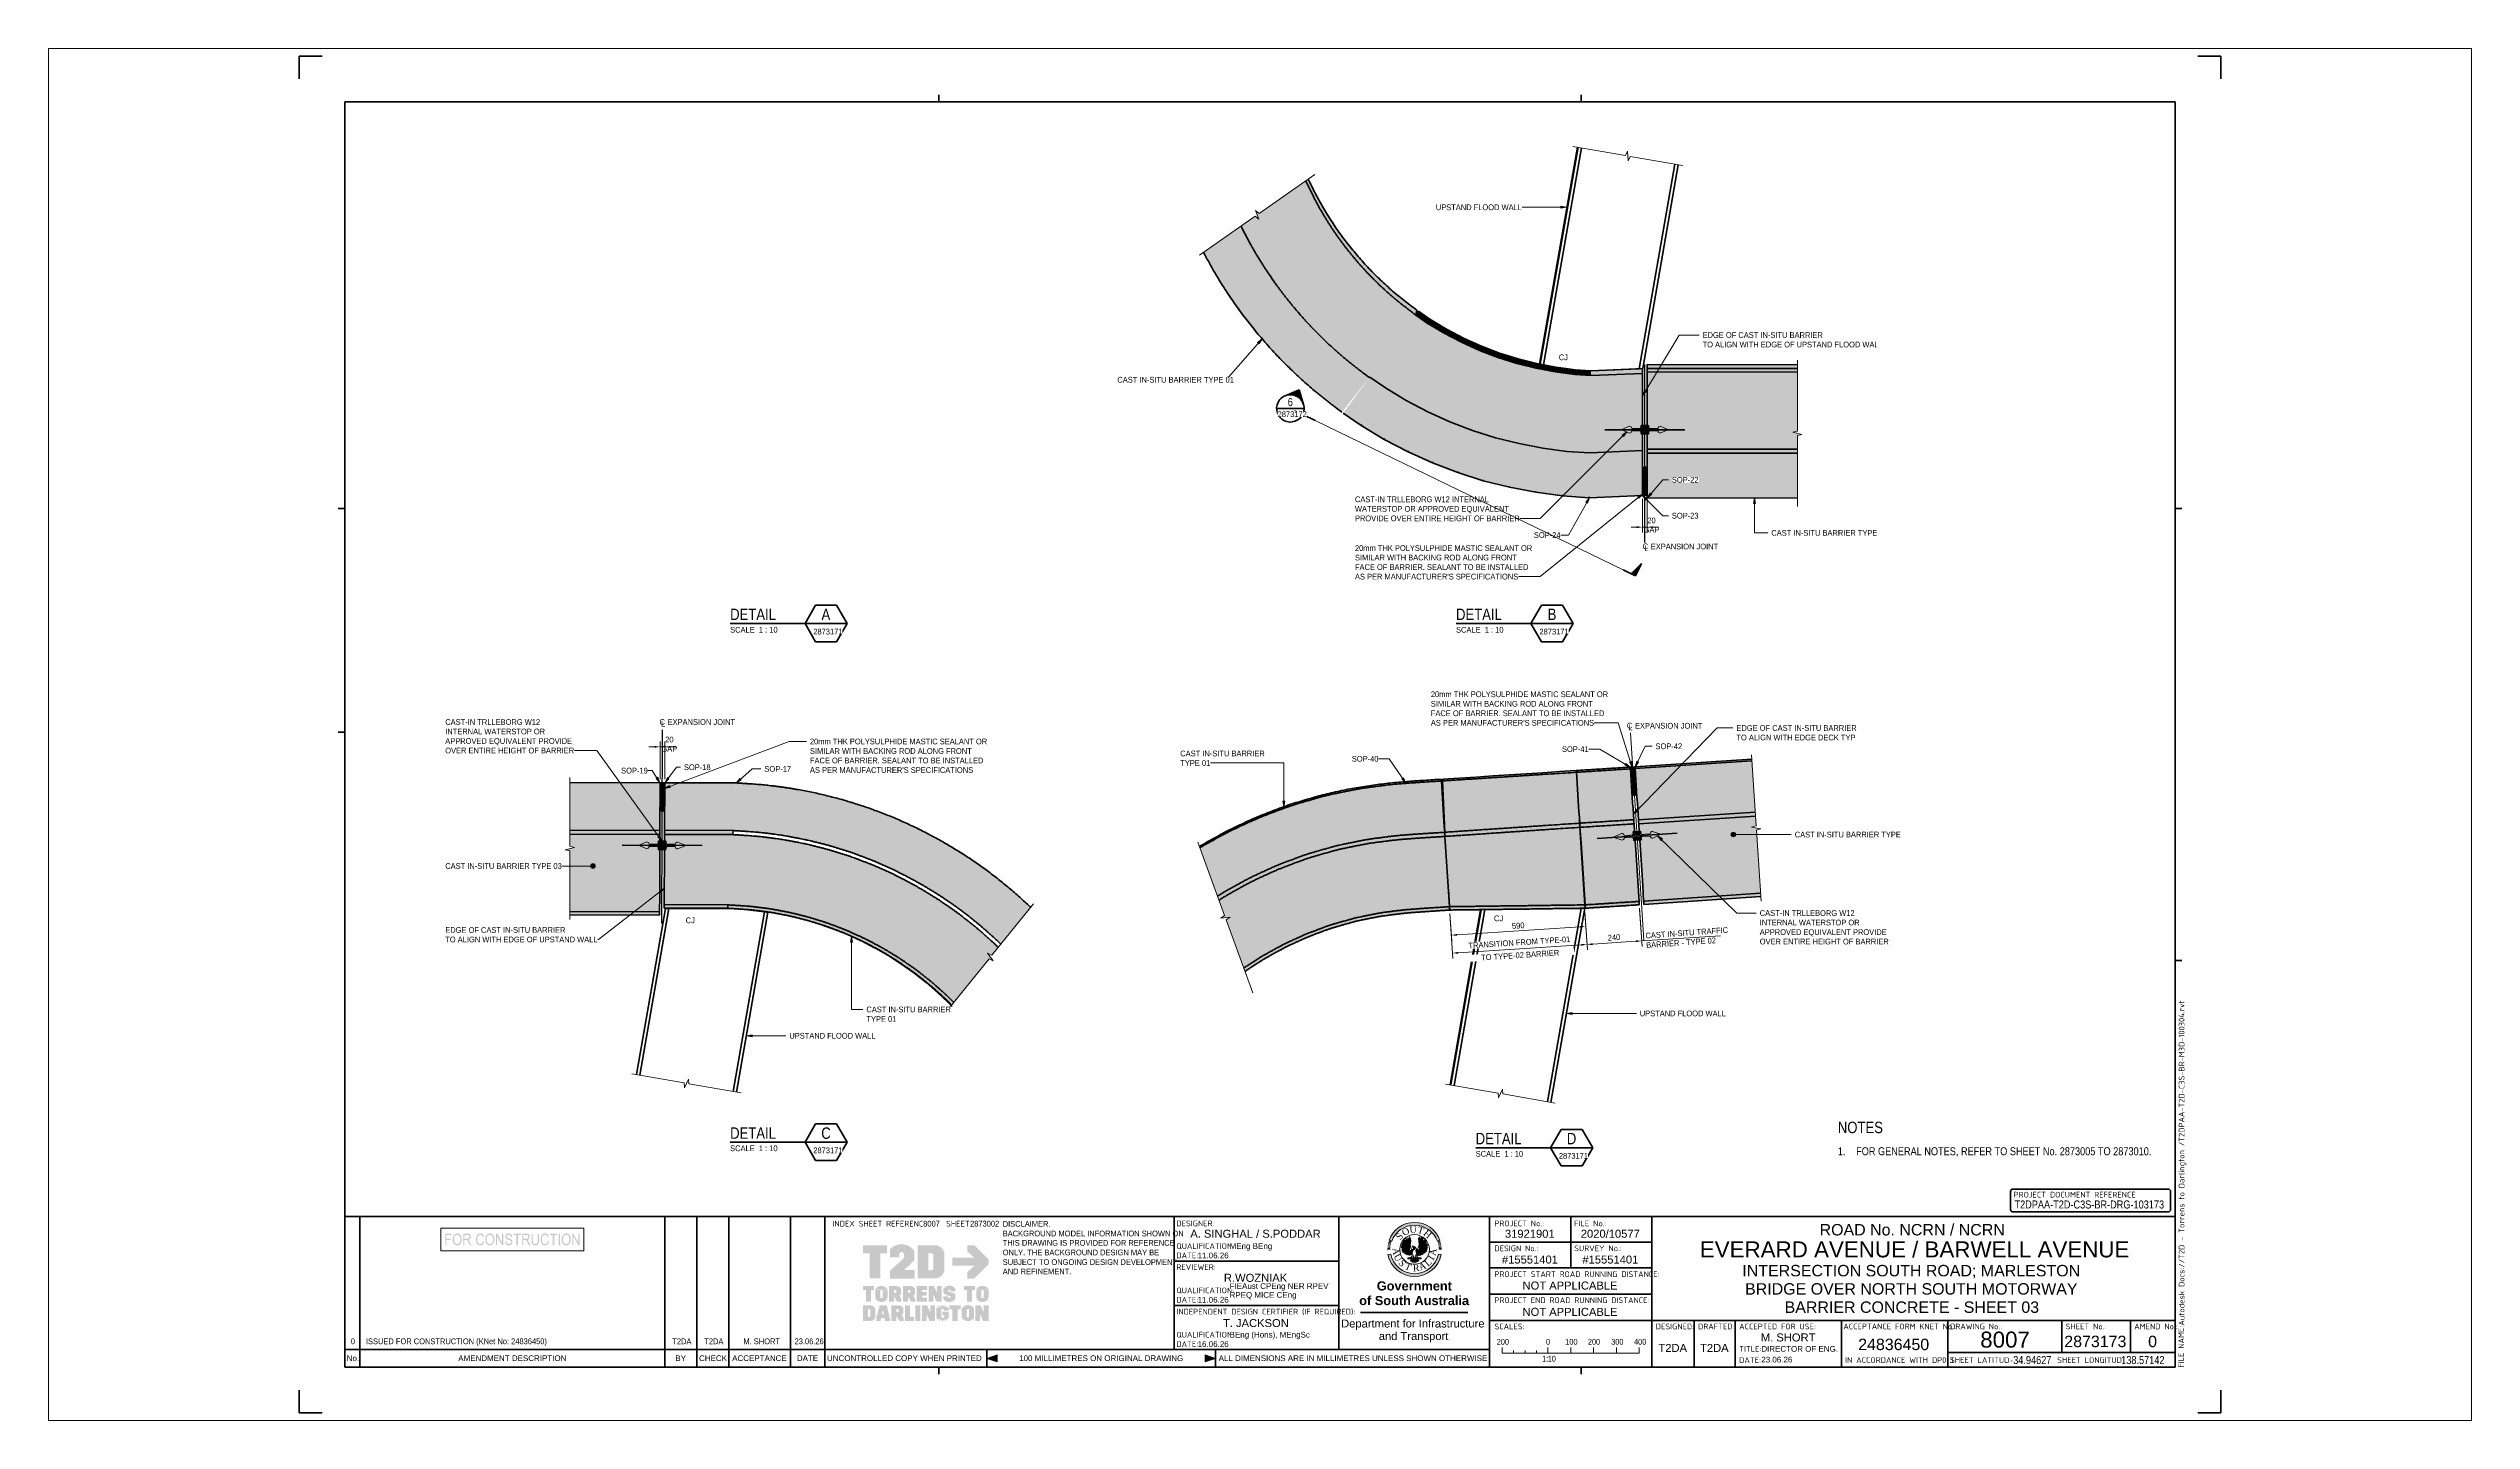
# Paper-space layout 'Layout1' of a CAD drawing. Header units: metres. Extents: x -0.11 to 0.95, y 0 to 0.6.
# The model-space entities are those that its viewports show. They can reach past a viewport. Long polylines and large blocks are cut down to what shows.
import ezdxf

# ---------------------------------------------------------------- set-up
doc = ezdxf.new("R2010")
doc.units = ezdxf.units.M
for name, pattern in [('Dot_Section Line', [0.02, 0, -0.02]), ('JacobsCenter', [0.015, 0.009, -0.0015, 0.003, -0.0015]), ('JacobsDash', [0.0045, 0.003, -0.0015])]:
    doc.linetypes.add(name, pattern=pattern)
doc.layers.get('Defpoints').update_dxf_attribs({"color": 41})
for name, color, linetype, lineweight in [('A-ANNO-DIMS', 7, 'Continuous', 9), ('A-ANNO-NOTE', 7, 'Continuous', 9), ('A-ANNO-NOTE-STAMP', 10, 'Continuous', 18), ('A-DETL', 7, 'Continuous', 13), ('A-DETL-GENF', 7, 'Continuous', 9), ('A-FLOR', 7, 'Continuous', 50), ('A-FLOR-HDLN', 7, 'JacobsDash', 18), ('A-WALL', 7, 'Continuous', 50), ('G-ANNO-TEXT', 7, 'Continuous', 9), ('G-ANNO-TTLB', 7, 'Continuous', 9), ('G-IMPT', 7, 'Continuous', 13)]:
    doc.layers.add(name, color=color, linetype=linetype, lineweight=lineweight)
doc.layers.add('G-ANNO-NPLT', color=191, linetype='Continuous', plot=False)
doc.layers.add('G-ANNO-SYMB', color=7, linetype='Continuous', lineweight=35, true_color=0x0080ff)
doc.layers.get('G-ANNO-NPLT').freeze()
doc.styles.add('Arial', font='arial.ttf', dxfattribs={"height": 0.0025})
doc.styles.add('Arial Narrow', font='ARIALN.TTF', dxfattribs={"height": 0.025})
doc.styles.add('Arial Narrow_1', font='ARIALN.TTF', dxfattribs={"height": 0.035})
doc.styles.add('Arial Narrow_2', font='ARIALN.TTF', dxfattribs={"height": 0.0035})
doc.styles.add('Arial Narrow_3', font='ARIALN.TTF', dxfattribs={"height": 0.005})
doc.styles.add('Arial Narrow_4', font='ARIALN.TTF', dxfattribs={"height": 0.0025})
doc.styles.add('Arial Narrow_5', font='ARIALN.TTF', dxfattribs={"width": 0.9, "height": 0.0025})
doc.styles.add('Arial_1', font='arial.ttf', dxfattribs={"height": 0.0035})
doc.styles.add('Arial_2', font='arial.ttf', dxfattribs={"height": 0.005})
doc.styles.add('Arial_3', font='arial.ttf', dxfattribs={"height": 0.007})
doc.styles.add('Arial_B', font='arialbd.ttf', dxfattribs={"height": 0.004})
doc.styles.add('ISOCPEUR', font='isocpeur.ttf', dxfattribs={"height": 0.0025})
doc.styles.add('Times New Roman', font='times.ttf', dxfattribs={"height": 0.008001})
doc.dimstyles.new('Dimension_Standard_O__mm_', dxfattribs={"dimscale": 0.3048, "dimtxt": 0.025586, "dimasz": 0.082021, "dimexe": 0.07874, "dimexo": 0.049213, "dimgap": 0.049213, "dimtad": 1, "dimdec": 0, "dimlfac": 1000, "dimzin": 0, "dimdsep": 46, "dimtxsty": 'Arial Narrow', "dimsah": 1, "dimcen": 0.09, "dimaunit": 1, "dimadec": 4, "dimazin": 0, "dimtfac": 1, "dimtdec": 4, "dimtix": 1, "dimtmove": 0, "dimatfit": 3, "dimfxl": 1, "dimtvp": 1, "dimtfill": 1, "dimtolj": 1, "dimtzin": 0, "dimlwd": 18, "dimlwe": 18, "dimarcsym": 2})
doc.dimstyles.new('Dimension_Standard_T__mm_', dxfattribs={"dimscale": 0.3048, "dimtxt": 0.025586, "dimasz": 0.082021, "dimexe": 0.07874, "dimexo": 0.049213, "dimgap": 0.032808, "dimtad": 1, "dimdec": 0, "dimlfac": 1000, "dimzin": 0, "dimdsep": 46, "dimtxsty": 'Arial Narrow', "dimsah": 1, "dimcen": 0.09, "dimaunit": 1, "dimadec": 4, "dimazin": 0, "dimtfac": 1, "dimtdec": 4, "dimtix": 1, "dimtmove": 0, "dimatfit": 3, "dimfxl": 1, "dimtvp": 1, "dimtolj": 1, "dimtzin": 0, "dimlwd": 18, "dimlwe": 18, "dimarcsym": 2})
doc.dimstyles.new('Dimension_Standard_T__mm__1', dxfattribs={"dimscale": 0.3048, "dimtxt": 0.025586, "dimasz": 0.082021, "dimexe": 0.07874, "dimexo": 0.049213, "dimgap": 0.032808, "dimtad": 1, "dimdec": 0, "dimlfac": 1000, "dimzin": 0, "dimdsep": 46, "dimtxsty": 'Arial Narrow', "dimsah": 1, "dimcen": 0.09, "dimaunit": 1, "dimadec": 4, "dimazin": 0, "dimtfac": 1, "dimtdec": 4, "dimtix": 1, "dimtmove": 2, "dimatfit": 3, "dimfxl": 1, "dimtvp": 1, "dimtolj": 1, "dimtzin": 0, "dimlwd": 18, "dimlwe": 18, "dimarcsym": 2})

# ---------------------------------------------------------------- blocks, each defined once
blk = doc.blocks.new('T2DPAA-T2D-PWA-DE-XRF-000001 - Drawing3_dwg-8554483-BARRIER CONCRETE - SHEET 03')
at = {"layer": 'G-IMPT'}
h = blk.add_hatch(color=256, dxfattribs=at)
edge = h.paths.add_edge_path()
edge.add_line((0.1549, 0.1015), (0.1515, 0.1021))
edge.add_arc((0.1226, 0.1077), 0.0295, 190.997, 349.003, ccw=False)
edge.add_line((0.0937, 0.1021), (0.0903, 0.1015))
edge.add_arc((0.1226, 0.1077), 0.0329, 190.997, 349.003)
edge = h.paths.add_edge_path()
edge.add_arc((0.1226, 0.1077), 0.0329, 20.0475, 159.9525, ccw=False)
edge.add_line((0.1535, 0.119), (0.1503, 0.1178))
edge.add_arc((0.1226, 0.1077), 0.0295, 20.0475, 159.9525)
edge.add_line((0.0949, 0.1178), (0.0917, 0.119))
h = blk.add_hatch(color=256, dxfattribs=at)
edge = h.paths.add_edge_path()
edge.add_arc((0.1226, 0.1077), 0.0329, 161.3902, 162.9856, ccw=False)
edge.add_line((0.0915, 0.1183), (0.0914, 0.1182))
edge.add_line((0.0915, 0.1183), (0.0947, 0.1172))
edge.add_line((0.0947, 0.1171), (0.0947, 0.1172))
edge.add_arc((0.1226, 0.1077), 0.0295, 161.3902, 162.9856)
edge.add_line((0.0944, 0.1163), (0.0911, 0.1174))
h = blk.add_hatch(color=256, dxfattribs=at)
edge = h.paths.add_edge_path()
edge.add_line((0.1206, 0.1074), (0.1207, 0.1074))
edge.add_line((0.1207, 0.1074), (0.1206, 0.1074))
edge = h.paths.add_edge_path()
edge.add_line((0.1166, 0.11), (0.1166, 0.1074))
edge.add_line((0.1166, 0.1074), (0.1183, 0.1065))
edge.add_line((0.1183, 0.1065), (0.119, 0.1076))
edge.add_line((0.119, 0.1076), (0.1204, 0.1079))
edge.add_line((0.1204, 0.1079), (0.1207, 0.1074))
edge.add_line((0.1207, 0.1074), (0.1211, 0.1067))
edge.add_line((0.1211, 0.1067), (0.1187, 0.1008))
edge.add_line((0.1187, 0.1008), (0.1178, 0.1012))
edge.add_line((0.1178, 0.1012), (0.1166, 0.1008))
edge.add_line((0.1166, 0.1008), (0.1161, 0.1012))
edge.add_line((0.1161, 0.1012), (0.1147, 0.101))
edge.add_line((0.1147, 0.101), (0.1143, 0.1017))
edge.add_line((0.1143, 0.1017), (0.1131, 0.1012))
edge.add_line((0.1131, 0.1012), (0.1128, 0.1022))
edge.add_line((0.1128, 0.1022), (0.1119, 0.1019))
edge.add_line((0.1119, 0.1019), (0.1119, 0.1029))
edge.add_line((0.1119, 0.1029), (0.1105, 0.1027))
edge.add_line((0.1105, 0.1027), (0.1107, 0.1043))
edge.add_line((0.1107, 0.1043), (0.1091, 0.1041))
edge.add_line((0.1091, 0.1041), (0.1095, 0.1057))
edge.add_line((0.1095, 0.1057), (0.1077, 0.106))
edge.add_line((0.1077, 0.106), (0.1081, 0.1069))
edge.add_line((0.1081, 0.1069), (0.1072, 0.1074))
edge.add_line((0.1072, 0.1074), (0.1081, 0.1091))
edge.add_line((0.1081, 0.1091), (0.1069, 0.11))
edge.add_line((0.1069, 0.11), (0.1081, 0.1112))
edge.add_line((0.1081, 0.1112), (0.1069, 0.1122))
edge.add_line((0.1069, 0.1122), (0.1085, 0.113))
edge.add_line((0.1085, 0.113), (0.1072, 0.1143))
edge.add_line((0.1072, 0.1143), (0.1095, 0.1145))
edge.add_line((0.1095, 0.1145), (0.1081, 0.116))
edge.add_line((0.1081, 0.116), (0.1105, 0.116))
edge.add_line((0.1105, 0.116), (0.1088, 0.1179))
edge.add_line((0.1088, 0.1179), (0.1119, 0.1163))
edge.add_line((0.1119, 0.1163), (0.1105, 0.1193))
edge.add_line((0.1105, 0.1193), (0.1138, 0.1172))
edge.add_line((0.1138, 0.1172), (0.1121, 0.121))
edge.add_line((0.1121, 0.121), (0.1147, 0.1181))
edge.add_line((0.1147, 0.1181), (0.1143, 0.1224))
edge.add_line((0.1143, 0.1224), (0.1159, 0.1188))
edge.add_line((0.1159, 0.1188), (0.1166, 0.1236))
edge.add_line((0.1166, 0.1236), (0.1171, 0.1207))
edge.add_line((0.1171, 0.1207), (0.1178, 0.1214))
edge.add_line((0.1178, 0.1214), (0.118, 0.1179))
edge.add_line((0.118, 0.1179), (0.1171, 0.1131))
edge.add_line((0.1171, 0.1131), (0.1178, 0.111))
edge.add_line((0.1178, 0.111), (0.1166, 0.11))
for points in [[(0.1105, 0.1193), (0.1088, 0.1179), (0.1119, 0.1163)], [(0.1369, 0.1093), (0.1385, 0.1081), (0.1367, 0.1074), (0.1376, 0.106), (0.1357, 0.106), (0.1367, 0.1043), (0.1348, 0.1043), (0.1348, 0.1031), (0.1336, 0.1034), (0.1331, 0.1022), (0.1322, 0.1024), (0.1317, 0.1015), (0.1305, 0.1017), (0.1301, 0.101), (0.1296, 0.1015), (0.1291, 0.1005), (0.1286, 0.1008), (0.1277, 0.1003), (0.1275, 0.101), (0.1268, 0.1003), (0.1251, 0.1029), (0.1242, 0.1065), (0.1246, 0.1076), (0.1263, 0.1076), (0.127, 0.1067), (0.1284, 0.1072), (0.1291, 0.11), (0.1275, 0.1112), (0.1282, 0.1133), (0.1275, 0.1219), (0.1284, 0.121), (0.1289, 0.1236), (0.1294, 0.1193), (0.1312, 0.1226), (0.1305, 0.1191), (0.1331, 0.1212), (0.1317, 0.1179), (0.1348, 0.1195), (0.1324, 0.116), (0.1364, 0.1179), (0.1341, 0.1155), (0.1371, 0.116), (0.1355, 0.1143), (0.1381, 0.1141), (0.1364, 0.1131), (0.1383, 0.1124), (0.1367, 0.1114), (0.1385, 0.11)], [(0.1312, 0.1226), (0.1331, 0.1212), (0.1305, 0.1191)], [(0.1348, 0.1195), (0.1364, 0.1179), (0.1324, 0.116)], [(0.1069, 0.1122), (0.1069, 0.11), (0.1081, 0.1112)], [(0.1081, 0.116), (0.1072, 0.1143), (0.1095, 0.1145)], [(0.1077, 0.106), (0.1091, 0.1041), (0.1095, 0.1057)], [(0.1105, 0.1027), (0.1119, 0.1019), (0.1119, 0.1029)], [(0.1225, 0.0967), (0.1233, 0.0985), (0.1277, 0.0943), (0.1263, 0.0929), (0.1237, 0.092), (0.1202, 0.0924), (0.1176, 0.0943), (0.1218, 0.0984)], [(0.1291, 0.1005), (0.1301, 0.101), (0.1296, 0.1015)], [(0.1317, 0.1015), (0.1331, 0.1022), (0.1322, 0.1024)], [(0.1383, 0.1124), (0.1381, 0.1141), (0.1364, 0.1131)]]:
    blk.add_hatch(color=256, dxfattribs=at).paths.add_polyline_path(points)
h = blk.add_hatch(color=256, dxfattribs=at)
edge = h.paths.add_edge_path()
edge.add_line((0.154, 0.1174), (0.1508, 0.1163))
edge.add_arc((0.1226, 0.1077), 0.0295, 17.0144, 18.6098)
edge.add_line((0.1505, 0.1172), (0.1505, 0.1171))
edge.add_line((0.1505, 0.1172), (0.1537, 0.1183))
edge.add_line((0.1538, 0.1182), (0.1537, 0.1183))
edge.add_arc((0.1226, 0.1077), 0.0329, 17.0144, 18.6098, ccw=False)
h = blk.add_hatch(color=256, dxfattribs=at)
edge = h.paths.add_edge_path()
edge.add_line((0.0931, 0.1083), (0.0897, 0.1083))
edge.add_arc((0.1226, 0.1077), 0.0329, 177.3415, 178.9368, ccw=False)
edge.add_line((0.0897, 0.1094), (0.0897, 0.1093))
edge.add_line((0.0897, 0.1094), (0.0932, 0.1092))
edge.add_line((0.0932, 0.1091), (0.0932, 0.1092))
edge.add_arc((0.1226, 0.1077), 0.0295, 177.3415, 178.9368)
h = blk.add_hatch(color=256, dxfattribs=at)
edge = h.paths.add_edge_path()
edge.add_line((0.0931, 0.1069), (0.0897, 0.1068))
edge.add_arc((0.1226, 0.1077), 0.0329, 180, 181.5953, ccw=False)
edge.add_line((0.0897, 0.1078), (0.0897, 0.1077))
edge.add_line((0.0897, 0.1078), (0.0931, 0.1078))
edge.add_line((0.0931, 0.1077), (0.0931, 0.1078))
edge.add_arc((0.1226, 0.1077), 0.0295, 180, 181.5953)
h = blk.add_hatch(color=256, dxfattribs=at)
edge = h.paths.add_edge_path()
edge.add_arc((0.1226, 0.1077), 0.0329, 174.6829, 176.2783, ccw=False)
edge.add_line((0.0899, 0.1109), (0.0898, 0.1108))
edge.add_line((0.0899, 0.1109), (0.0933, 0.1106))
edge.add_line((0.0933, 0.1105), (0.0933, 0.1106))
edge.add_arc((0.1226, 0.1077), 0.0295, 174.6829, 176.2783)
edge.add_line((0.0932, 0.1096), (0.0898, 0.1099))
h = blk.add_hatch(color=256, dxfattribs=at)
edge = h.paths.add_edge_path()
edge.add_arc((0.1226, 0.1077), 0.0329, 172.0244, 173.6197, ccw=False)
edge.add_line((0.09, 0.1124), (0.09, 0.1123))
edge.add_line((0.09, 0.1124), (0.0934, 0.1119))
edge.add_line((0.0934, 0.1118), (0.0934, 0.1119))
edge.add_arc((0.1226, 0.1077), 0.0295, 172.0244, 173.6197)
edge.add_line((0.0933, 0.111), (0.0899, 0.1114))
h = blk.add_hatch(color=256, dxfattribs=at)
edge = h.paths.add_edge_path()
edge.add_arc((0.1226, 0.1077), 0.0329, 169.3658, 170.9612, ccw=False)
edge.add_line((0.0903, 0.1139), (0.0903, 0.1138))
edge.add_line((0.0903, 0.1139), (0.0937, 0.1133))
edge.add_line((0.0936, 0.1132), (0.0937, 0.1133))
edge.add_arc((0.1226, 0.1077), 0.0295, 169.3658, 170.9612)
edge.add_line((0.0935, 0.1124), (0.0901, 0.1129))
h = blk.add_hatch(color=256, dxfattribs=at)
edge = h.paths.add_edge_path()
edge.add_arc((0.1226, 0.1077), 0.0329, 166.7073, 168.3026, ccw=False)
edge.add_line((0.0906, 0.1154), (0.0906, 0.1153))
edge.add_line((0.0906, 0.1154), (0.0939, 0.1146))
edge.add_line((0.0939, 0.1145), (0.0939, 0.1146))
edge.add_arc((0.1226, 0.1077), 0.0295, 166.7073, 168.3026)
edge.add_line((0.0937, 0.1137), (0.0904, 0.1144))
h = blk.add_hatch(color=256, dxfattribs=at)
edge = h.paths.add_edge_path()
edge.add_line((0.0941, 0.115), (0.0907, 0.1159))
edge.add_arc((0.1226, 0.1077), 0.0329, 164.0488, 165.6441, ccw=False)
edge.add_line((0.091, 0.1169), (0.091, 0.1168))
edge.add_line((0.091, 0.1169), (0.0943, 0.1159))
edge.add_line((0.0943, 0.1158), (0.0943, 0.1159))
edge.add_arc((0.1226, 0.1077), 0.0295, 164.0488, 165.6441)
h = blk.add_hatch(color=256, dxfattribs=at)
edge = h.paths.add_edge_path()
edge.add_line((0.1232, 0.1095), (0.1225, 0.1076))
edge.add_line((0.1225, 0.1076), (0.1207, 0.1074))
edge.add_line((0.1207, 0.1074), (0.1207, 0.1074))
edge.add_line((0.1207, 0.1074), (0.1216, 0.1086))
edge.add_line((0.1216, 0.1086), (0.1197, 0.1119))
edge.add_line((0.1197, 0.1119), (0.1232, 0.1107))
edge.add_line((0.1232, 0.1107), (0.1239, 0.1098))
edge.add_line((0.1239, 0.1098), (0.1232, 0.1095))
h = blk.add_hatch(color=256, dxfattribs=at)
edge = h.paths.add_edge_path()
edge.add_arc((0.1226, 0.1077), 0.0295, 14.3559, 15.9512)
edge.add_line((0.1509, 0.1159), (0.1509, 0.1158))
edge.add_line((0.1509, 0.1159), (0.1542, 0.1169))
edge.add_line((0.1542, 0.1168), (0.1542, 0.1169))
edge.add_arc((0.1226, 0.1077), 0.0329, 14.3559, 15.9512, ccw=False)
edge.add_line((0.1545, 0.1159), (0.1511, 0.115))
h = blk.add_hatch(color=256, dxfattribs=at)
edge = h.paths.add_edge_path()
edge.add_line((0.1548, 0.1144), (0.1514, 0.1137))
edge.add_arc((0.1226, 0.1077), 0.0295, 11.6974, 13.2927)
edge.add_line((0.1512, 0.1146), (0.1513, 0.1145))
edge.add_line((0.1512, 0.1146), (0.1546, 0.1154))
edge.add_line((0.1546, 0.1153), (0.1546, 0.1154))
edge.add_arc((0.1226, 0.1077), 0.0329, 11.6974, 13.2927, ccw=False)
h = blk.add_hatch(color=256, dxfattribs=at)
edge = h.paths.add_edge_path()
edge.add_arc((0.1226, 0.1077), 0.0295, 9.0388, 10.6342)
edge.add_line((0.1515, 0.1133), (0.1515, 0.1132))
edge.add_line((0.1515, 0.1133), (0.1549, 0.1139))
edge.add_line((0.1549, 0.1138), (0.1549, 0.1139))
edge.add_arc((0.1226, 0.1077), 0.0329, 9.0388, 10.6342, ccw=False)
edge.add_line((0.1551, 0.1129), (0.1517, 0.1124))
h = blk.add_hatch(color=256, dxfattribs=at)
edge = h.paths.add_edge_path()
edge.add_arc((0.1226, 0.1077), 0.0295, 6.3803, 7.9756)
edge.add_line((0.1518, 0.1119), (0.1518, 0.1118))
edge.add_line((0.1518, 0.1119), (0.1552, 0.1124))
edge.add_line((0.1552, 0.1123), (0.1552, 0.1124))
edge.add_arc((0.1226, 0.1077), 0.0329, 6.3803, 7.9756, ccw=False)
edge.add_line((0.1553, 0.1114), (0.1519, 0.111))
h = blk.add_hatch(color=256, dxfattribs=at)
edge = h.paths.add_edge_path()
edge.add_line((0.1554, 0.1099), (0.152, 0.1096))
edge.add_arc((0.1226, 0.1077), 0.0295, 3.7217, 5.3171)
edge.add_line((0.1519, 0.1106), (0.1519, 0.1105))
edge.add_line((0.1519, 0.1106), (0.1553, 0.1109))
edge.add_line((0.1553, 0.1108), (0.1553, 0.1109))
edge.add_arc((0.1226, 0.1077), 0.0329, 3.7217, 5.3171, ccw=False)
h = blk.add_hatch(color=256, dxfattribs=at)
edge = h.paths.add_edge_path()
edge.add_line((0.1555, 0.1083), (0.1521, 0.1083))
edge.add_arc((0.1226, 0.1077), 0.0295, 1.0632, 2.6585)
edge.add_line((0.152, 0.1092), (0.152, 0.1091))
edge.add_line((0.152, 0.1092), (0.1554, 0.1094))
edge.add_line((0.1555, 0.1093), (0.1554, 0.1094))
edge.add_arc((0.1226, 0.1077), 0.0329, 1.0632, 2.6585, ccw=False)
h = blk.add_hatch(color=256, dxfattribs=at)
edge = h.paths.add_edge_path()
edge.add_line((0.1555, 0.1068), (0.152, 0.1069))
edge.add_arc((0.1226, 0.1077), 0.0295, 358.4047, 360)
edge.add_line((0.1521, 0.1078), (0.1521, 0.1077))
edge.add_line((0.1521, 0.1078), (0.1555, 0.1078))
edge.add_line((0.1555, 0.1077), (0.1555, 0.1078))
edge.add_arc((0.1226, 0.1077), 0.0329, 358.4047, 360, ccw=False)
for p, q in [((0.0917, 0.119), (0.0949, 0.1178)), ((0.1105, 0.1193), (0.1088, 0.1179)), ((0.1088, 0.1179), (0.1119, 0.1163)), ((0.1119, 0.1163), (0.1105, 0.1193)), ((0.1305, 0.1191), (0.1312, 0.1226)), ((0.1331, 0.1212), (0.1305, 0.1191)), ((0.1312, 0.1226), (0.1331, 0.1212)), ((0.1324, 0.116), (0.1348, 0.1195)), ((0.1364, 0.1179), (0.1324, 0.116)), ((0.1348, 0.1195), (0.1364, 0.1179)), ((0.1503, 0.1178), (0.1535, 0.119)), ((0.0903, 0.1015), (0.0937, 0.1021)), ((0.1069, 0.1122), (0.1069, 0.11)), ((0.1081, 0.1112), (0.1069, 0.1122)), ((0.1069, 0.11), (0.1081, 0.1112)), ((0.1081, 0.116), (0.1072, 0.1143)), ((0.1072, 0.1143), (0.1095, 0.1145)), ((0.1077, 0.106), (0.1091, 0.1041)), ((0.1095, 0.1057), (0.1077, 0.106)), ((0.1095, 0.1145), (0.1081, 0.116)), ((0.1091, 0.1041), (0.1095, 0.1057)), ((0.1119, 0.1029), (0.1105, 0.1027)), ((0.1105, 0.1027), (0.1119, 0.1019)), ((0.1119, 0.1019), (0.1119, 0.1029)), ((0.115, 0.0967), (0.1197, 0.0967)), ((0.1211, 0.1003), (0.1173, 0.0974)), ((0.1244, 0.1003), (0.1272, 0.0974)), ((0.1256, 0.0967), (0.1308, 0.0967)), ((0.1296, 0.1015), (0.1291, 0.1005)), ((0.1291, 0.1005), (0.1301, 0.101)), ((0.1301, 0.101), (0.1296, 0.1015)), ((0.1322, 0.1024), (0.1317, 0.1015)), ((0.1317, 0.1015), (0.1331, 0.1022)), ((0.1331, 0.1022), (0.1322, 0.1024)), ((0.1381, 0.1141), (0.1364, 0.1131)), ((0.1364, 0.1131), (0.1383, 0.1124)), ((0.1383, 0.1124), (0.1381, 0.1141)), ((0.1515, 0.1021), (0.1549, 0.1015))]:
    blk.add_line(p, q, dxfattribs=at)
at = {"layer": 'G-IMPT', "flags": 128}
for points in [[(0.1085, 0.113), (0.1072, 0.1143), (0.1095, 0.1145), (0.1081, 0.116), (0.1105, 0.116), (0.1088, 0.1179), (0.1119, 0.1163), (0.1105, 0.1193), (0.1138, 0.1172), (0.1121, 0.121), (0.1147, 0.1181), (0.1143, 0.1224), (0.1159, 0.1188), (0.1166, 0.1236), (0.1171, 0.1207), (0.1178, 0.1214), (0.118, 0.1179), (0.1171, 0.1131), (0.119, 0.1076), (0.1204, 0.1079), (0.1211, 0.1067), (0.1187, 0.1008), (0.1178, 0.1012), (0.1166, 0.1008), (0.1161, 0.1012), (0.1147, 0.101), (0.1143, 0.1017), (0.1131, 0.1012), (0.1128, 0.1022), (0.1119, 0.1019), (0.1119, 0.1029), (0.1105, 0.1027), (0.1107, 0.1043), (0.1091, 0.1041), (0.1095, 0.1057), (0.1077, 0.106), (0.1081, 0.1069), (0.1072, 0.1074), (0.1081, 0.1091), (0.1069, 0.11), (0.1081, 0.1112), (0.1069, 0.1122), (0.1087, 0.1131)], [(0.1199, 0.1031), (0.1225, 0.0967), (0.1251, 0.1029), (0.1242, 0.1065), (0.1246, 0.1076), (0.1263, 0.1076), (0.1282, 0.1133), (0.1275, 0.1219), (0.1284, 0.121), (0.1289, 0.1236), (0.1294, 0.1193), (0.1312, 0.1226), (0.1305, 0.1191), (0.1331, 0.1212), (0.1317, 0.1179), (0.1348, 0.1195), (0.1324, 0.116), (0.1364, 0.1179), (0.1341, 0.1155), (0.1371, 0.116), (0.1355, 0.1143), (0.1381, 0.1141), (0.1364, 0.1131), (0.1383, 0.1124), (0.1367, 0.1114), (0.1385, 0.11), (0.1369, 0.1093), (0.1385, 0.1081), (0.1367, 0.1074), (0.1376, 0.106), (0.1357, 0.106), (0.1367, 0.1043), (0.1348, 0.1043), (0.1348, 0.1031), (0.1336, 0.1034), (0.1331, 0.1022), (0.1322, 0.1024), (0.1317, 0.1015), (0.1305, 0.1017), (0.1301, 0.101), (0.1296, 0.1015), (0.1291, 0.1005), (0.1286, 0.1008), (0.1277, 0.1003), (0.1275, 0.101), (0.1268, 0.1003), (0.1251, 0.1029)], [(0.1206, 0.0974), (0.1145, 0.0974), (0.1145, 0.0962), (0.1194, 0.0962)], [(0.119, 0.1076), (0.1183, 0.1065), (0.1166, 0.1074), (0.1166, 0.11), (0.1178, 0.111)], [(0.1218, 0.0984), (0.1176, 0.0943), (0.1202, 0.0924), (0.1237, 0.092), (0.1263, 0.0929), (0.1277, 0.0943), (0.1233, 0.0985)], [(0.1239, 0.1098), (0.1244, 0.1091), (0.1246, 0.1076)], [(0.1246, 0.0974), (0.1308, 0.0974), (0.1308, 0.0962), (0.126, 0.0962)], [(0.1263, 0.1076), (0.127, 0.1067), (0.1284, 0.1072), (0.1291, 0.11), (0.1275, 0.1112)]]:
    blk.add_lwpolyline(points, dxfattribs=at)
blk.add_lwpolyline([(0.1206, 0.1074), (0.1216, 0.1086), (0.1197, 0.1119), (0.1232, 0.1107), (0.1239, 0.1098), (0.1232, 0.1095), (0.1225, 0.1076)], close=True, dxfattribs=at)
at = {"layer": 'G-IMPT'}
blk.add_circle((0.1226, 0.1077), 0.018, dxfattribs=at)
for radius, start, end in [(0.0329, 20.0475, 159.9525), (0.0295, 20.0475, 159.9525), (0.0329, 190.997, 349.003), (0.0295, 190.997, 349.003)]:
    blk.add_arc((0.1226, 0.1077), radius, start, end, dxfattribs=at)
at = {"layer": 'G-IMPT', "lineweight": 9, "char_height": 0.008, "attachment_point": 2, "line_spacing_factor": 1.029793, "style": 'Times New Roman'}
for s, insert, width, rotation in [('S', (0.1012, 0.1263), 0.008041, 49.0663), ('O', (0.1099, 0.133), 0.010353, 26.6943), ('U', (0.1205, 0.136), 0.010353, 4.3222), ('T', (0.1314, 0.1347), 0.008744, 341.9502), ('H', (0.141, 0.1293), 0.010353, 319.5782), ('A', (0.104, 0.106), 0.010353, 279.6978), ('U', (0.1058, 0.0996), 0.010353, 300.15), ('S', (0.1107, 0.0935), 0.008041, 310.3575), ('T', (0.1164, 0.0903), 0.008744, 336.9699), ('R', (0.1244, 0.0893), 0.009549, 3.701), ('A', (0.1307, 0.0909), 0.010353, 21.3382), ('L', (0.1363, 0.0949), 0.008744, 42.375), ('I', (0.1395, 0.0995), 0.004825, 60.5783), ('A', (0.141, 0.1048), 0.010353, 83.64)]:
    blk.add_mtext(s, dxfattribs=dict(at, insert=insert, width=width, rotation=rotation))
blk = doc.blocks.new('T2DPAA-T2D-PWA-DE-XRF-000001 - Standard-9403700-BARRIER CONCRETE - SHEET 03')
at = {"layer": 'G-ANNO-TTLB', "true_color": 0x1d4a5c}
h = blk.add_hatch(color=139, dxfattribs=at)
edge = h.paths.add_edge_path()
edge.add_line((0.2623, 0.0443), (0.2623, 0.0452))
edge.add_arc((0.2616, 0.044), 0.00145, 58.8241, 99.793)
edge.add_line((0.2613, 0.0454), (0.2613, 0.0441))
edge.add_arc((0.2616, 0.0455), 0.00141, 259.7202, 301.6629)
edge = h.paths.add_edge_path()
edge.add_arc((0.2625, 0.0448), 0.00224, 301.808, 330.1086, ccw=False)
edge.add_line((0.2637, 0.0429), (0.2645, 0.0415))
edge.add_line((0.2645, 0.0415), (0.2645, 0.0403))
edge.add_line((0.2645, 0.0403), (0.2627, 0.0403))
edge.add_line((0.2627, 0.0403), (0.2613, 0.0425))
edge.add_line((0.2613, 0.0425), (0.2613, 0.0403))
edge.add_line((0.2613, 0.0403), (0.2591, 0.0403))
edge.add_line((0.2591, 0.0403), (0.2591, 0.0471))
edge.add_line((0.2591, 0.0471), (0.2624, 0.0471))
edge.add_arc((0.2623, 0.0446), 0.00248, 32.8357, 87.7033, ccw=False)
edge.add_line((0.2644, 0.046), (0.2644, 0.0437))
edge = h.paths.add_edge_path()
edge.add_line((0.2674, 0.0527), (0.2674, 0.0537))
edge.add_arc((0.2667, 0.0524), 0.00145, 58.8241, 99.793)
edge.add_line((0.2665, 0.0539), (0.2665, 0.0526))
edge.add_arc((0.2667, 0.0539), 0.00141, 259.7202, 301.6629)
edge = h.paths.add_edge_path()
edge.add_arc((0.2676, 0.0532), 0.00224, 301.808, 330.1086, ccw=False)
edge.add_line((0.2688, 0.0513), (0.2696, 0.0499))
edge.add_line((0.2696, 0.0499), (0.2696, 0.0487))
edge.add_line((0.2696, 0.0487), (0.2678, 0.0487))
edge.add_line((0.2678, 0.0487), (0.2664, 0.051))
edge.add_line((0.2664, 0.051), (0.2664, 0.0487))
edge.add_line((0.2664, 0.0487), (0.2642, 0.0487))
edge.add_line((0.2642, 0.0487), (0.2642, 0.0555))
edge.add_line((0.2642, 0.0555), (0.2676, 0.0555))
edge.add_arc((0.2675, 0.0531), 0.00248, 32.8357, 87.7033, ccw=False)
edge.add_line((0.2695, 0.0544), (0.2695, 0.0521))
edge = h.paths.add_edge_path()
edge.add_line((0.2499, 0.0422), (0.2499, 0.0452))
edge.add_arc((0.2491, 0.0441), 0.00138, 56.3448, 98.7814)
edge.add_line((0.2489, 0.0454), (0.2489, 0.0419))
edge.add_arc((0.2491, 0.0433), 0.00138, 261.2186, 303.6552)
edge = h.paths.add_edge_path()
edge.add_line((0.2613, 0.0527), (0.2613, 0.0537))
edge.add_arc((0.2606, 0.0524), 0.00145, 58.8241, 99.793)
edge.add_line((0.2603, 0.0539), (0.2603, 0.0526))
edge.add_arc((0.2606, 0.0539), 0.00141, 259.7202, 301.6629)
edge = h.paths.add_edge_path()
edge.add_line((0.2502, 0.0403), (0.2467, 0.0403))
edge.add_line((0.2467, 0.0403), (0.2467, 0.0471))
edge.add_line((0.2467, 0.0471), (0.2501, 0.0471))
edge.add_arc((0.25, 0.0447), 0.00241, 26.2483, 85.5583, ccw=False)
edge.add_line((0.2521, 0.0457), (0.2521, 0.0416))
edge.add_arc((0.2502, 0.0424), 0.00209, 270, 338.4707, ccw=False)
h.paths.add_polyline_path([(0.2555, 0.0451), (0.255, 0.0432), (0.2559, 0.0432)])
h.paths.add_polyline_path([(0.2585, 0.0415), (0.2585, 0.0403), (0.2564, 0.0403), (0.2562, 0.0415), (0.2547, 0.0415), (0.2544, 0.0403), (0.2526, 0.0403), (0.2526, 0.0415), (0.254, 0.0471), (0.2571, 0.0471)])
h.paths.add_polyline_path([(0.2673, 0.042), (0.269, 0.042), (0.269, 0.0403), (0.2651, 0.0403), (0.2651, 0.0471), (0.2673, 0.0471)])
h.paths.add_polyline_path([(0.2718, 0.0403), (0.2696, 0.0403), (0.2696, 0.0471), (0.2718, 0.0471)])
h.paths.add_polyline_path([(0.2762, 0.0441), (0.2762, 0.0471), (0.2782, 0.0471), (0.2782, 0.0403), (0.2759, 0.0403), (0.2746, 0.0432), (0.2746, 0.0403), (0.2725, 0.0403), (0.2725, 0.0471), (0.2748, 0.0471)])
edge = h.paths.add_edge_path()
edge.add_arc((0.2817, 0.0424), 0.000774, 214.5178, 325.4822)
edge.add_line((0.2823, 0.0419), (0.2823, 0.0427))
edge.add_line((0.2823, 0.0427), (0.2815, 0.0427))
edge.add_line((0.2815, 0.0427), (0.2815, 0.0443))
edge.add_line((0.2815, 0.0443), (0.2842, 0.0443))
edge.add_line((0.2842, 0.0443), (0.2842, 0.0415))
edge.add_arc((0.2819, 0.0428), 0.00262, 274.1131, 330.4929, ccw=False)
edge.add_arc((0.2815, 0.0434), 0.00327, 260.2337, 279.7663, ccw=False)
edge.add_arc((0.2812, 0.0429), 0.00275, 208.3817, 264.7517, ccw=False)
edge.add_line((0.2788, 0.0416), (0.2788, 0.0458))
edge.add_arc((0.2812, 0.0445), 0.00268, 94.8448, 152.8409, ccw=False)
edge.add_arc((0.2815, 0.0424), 0.00482, 83.0812, 96.9188, ccw=False)
edge.add_arc((0.2818, 0.0444), 0.00278, 31.3102, 83.6241, ccw=False)
edge.add_line((0.2842, 0.0459), (0.2842, 0.0447))
edge.add_line((0.2842, 0.0447), (0.282, 0.0447))
edge.add_line((0.282, 0.0447), (0.282, 0.0455))
edge.add_arc((0.2815, 0.0451), 0.000641, 40.732, 139.268)
edge.add_line((0.281, 0.0455), (0.281, 0.0419))
h.paths.add_polyline_path([(0.2882, 0.0403), (0.2859, 0.0403), (0.2859, 0.0454), (0.2846, 0.0454), (0.2846, 0.0471), (0.2895, 0.0471), (0.2895, 0.0454), (0.2882, 0.0454)])
edge = h.paths.add_edge_path()
edge.add_arc((0.2927, 0.0429), 0.00104, 239.6549, 300.3451)
edge.add_line((0.2932, 0.042), (0.2932, 0.0454))
edge.add_arc((0.2927, 0.0445), 0.00103, 59.5446, 120.4554)
edge.add_line((0.2921, 0.0454), (0.2921, 0.042))
edge = h.paths.add_edge_path()
edge.add_arc((0.2927, 0.0434), 0.00323, 212.7347, 327.2653, ccw=False)
edge.add_line((0.29, 0.0417), (0.29, 0.0458))
edge.add_arc((0.2927, 0.044), 0.00323, 32.6408, 147.3592, ccw=False)
edge.add_line((0.2954, 0.0458), (0.2954, 0.0417))
h.paths.add_polyline_path([(0.3017, 0.0403), (0.2993, 0.0403), (0.298, 0.0432), (0.298, 0.0403), (0.2959, 0.0403), (0.2959, 0.0471), (0.2982, 0.0471), (0.2996, 0.0441), (0.2996, 0.0471), (0.3017, 0.0471)])
edge = h.paths.add_edge_path()
edge.add_arc((0.299, 0.0513), 0.00104, 239.6549, 300.3451)
edge.add_line((0.2995, 0.0504), (0.2995, 0.0538))
edge.add_arc((0.299, 0.0529), 0.00103, 59.5446, 120.4554)
edge.add_line((0.2985, 0.0538), (0.2985, 0.0504))
edge = h.paths.add_edge_path()
edge.add_arc((0.299, 0.0518), 0.00323, 212.7347, 327.2653, ccw=False)
edge.add_line((0.2963, 0.0501), (0.2963, 0.0542))
edge.add_arc((0.299, 0.0524), 0.00323, 32.6408, 147.3592, ccw=False)
edge.add_line((0.3017, 0.0542), (0.3017, 0.0501))
h.paths.add_polyline_path([(0.2945, 0.0487), (0.2923, 0.0487), (0.2923, 0.0538), (0.2909, 0.0538), (0.2909, 0.0555), (0.2958, 0.0555), (0.2958, 0.0538), (0.2945, 0.0538)])
edge = h.paths.add_edge_path()
edge.add_line((0.2872, 0.0518), (0.2872, 0.0499))
edge.add_arc((0.2849, 0.0513), 0.0027, 273.7285, 329.3952, ccw=False)
edge.add_line((0.285, 0.0486), (0.2841, 0.0486))
edge.add_arc((0.2842, 0.0512), 0.00266, 210.1626, 267.7624, ccw=False)
edge.add_line((0.2819, 0.0499), (0.2819, 0.051))
edge.add_line((0.2819, 0.051), (0.2841, 0.051))
edge.add_arc((0.2845, 0.0508), 0.000522, 155.2714, 300.4507)
edge.add_arc((0.2846, 0.0508), 0.000487, 289.6558, 416.8121)
edge.add_line((0.2849, 0.0512), (0.2834, 0.0515))
edge.add_arc((0.2841, 0.054), 0.00253, 213.4271, 255.8381, ccw=False)
edge.add_line((0.2819, 0.0526), (0.2819, 0.0544))
edge.add_arc((0.2846, 0.0525), 0.00325, 35.8397, 144.1603, ccw=False)
edge.add_line((0.2872, 0.0544), (0.2872, 0.0533))
edge.add_line((0.2872, 0.0533), (0.2851, 0.0533))
edge.add_arc((0.2846, 0.0535), 0.000494, 335.3316, 479.9481)
edge.add_arc((0.2845, 0.0535), 0.000428, 103.9979, 246.4243)
edge.add_line((0.2843, 0.0531), (0.2853, 0.0529))
edge.add_arc((0.2849, 0.0501), 0.00281, 35.1328, 82.3403, ccw=False)
h.paths.add_polyline_path([(0.2792, 0.0526), (0.2792, 0.0555), (0.2812, 0.0555), (0.2812, 0.0487), (0.2789, 0.0487), (0.2776, 0.0517), (0.2776, 0.0487), (0.2755, 0.0487), (0.2755, 0.0555), (0.2778, 0.0555)])
h.paths.add_polyline_path([(0.2725, 0.053), (0.2746, 0.053), (0.2746, 0.0513), (0.2725, 0.0513), (0.2725, 0.0504), (0.2748, 0.0504), (0.2748, 0.0487), (0.2703, 0.0487), (0.2703, 0.0555), (0.2748, 0.0555), (0.2748, 0.0538), (0.2725, 0.0538)])
edge = h.paths.add_edge_path()
edge.add_arc((0.2615, 0.0532), 0.00224, 301.808, 330.1086, ccw=False)
edge.add_line((0.2627, 0.0513), (0.2635, 0.0499))
edge.add_line((0.2635, 0.0499), (0.2635, 0.0487))
edge.add_line((0.2635, 0.0487), (0.2617, 0.0487))
edge.add_line((0.2617, 0.0487), (0.2603, 0.051))
edge.add_line((0.2603, 0.051), (0.2603, 0.0487))
edge.add_line((0.2603, 0.0487), (0.2581, 0.0487))
edge.add_line((0.2581, 0.0487), (0.2581, 0.0555))
edge.add_line((0.2581, 0.0555), (0.2614, 0.0555))
edge.add_arc((0.2613, 0.0531), 0.00248, 32.8357, 87.7033, ccw=False)
edge.add_line((0.2634, 0.0544), (0.2634, 0.0521))
edge = h.paths.add_edge_path()
edge.add_line((0.2543, 0.0538), (0.2543, 0.0504))
edge.add_arc((0.2548, 0.0513), 0.00104, 239.6549, 300.3451)
edge.add_line((0.2553, 0.0504), (0.2553, 0.0538))
edge.add_arc((0.2548, 0.0529), 0.00103, 59.5446, 120.4554)
edge = h.paths.add_edge_path()
edge.add_line((0.2521, 0.0501), (0.2521, 0.0542))
edge.add_arc((0.2548, 0.0524), 0.00323, 32.6408, 147.3592, ccw=False)
edge.add_line((0.2575, 0.0542), (0.2575, 0.0501))
edge.add_arc((0.2548, 0.0518), 0.00323, 212.7347, 327.2653, ccw=False)
h.paths.add_polyline_path([(0.2503, 0.0487), (0.248, 0.0487), (0.248, 0.0538), (0.2467, 0.0538), (0.2467, 0.0555), (0.2516, 0.0555), (0.2516, 0.0538), (0.2503, 0.0538)])
h.paths.add_polyline_path([(0.3017, 0.0672), (0.3017, 0.0651), (0.2955, 0.0588), (0.2924, 0.0588), (0.2924, 0.0616), (0.2955, 0.0644), (0.2858, 0.0644), (0.2858, 0.0679), (0.2955, 0.0679), (0.2924, 0.0707), (0.2924, 0.0734), (0.2955, 0.0734)])
edge = h.paths.add_edge_path()
edge.add_line((0.2768, 0.0699), (0.2754, 0.0699))
edge.add_line((0.2754, 0.0699), (0.2754, 0.0624))
edge.add_line((0.2754, 0.0624), (0.2768, 0.0624))
edge.add_arc((0.2767, 0.0633), 0.000915, 277.9427, 335.4563)
edge.add_line((0.2775, 0.0629), (0.2775, 0.0694))
edge.add_arc((0.2767, 0.0689), 0.000957, 31.2517, 83.8556)
edge = h.paths.add_edge_path()
edge.add_line((0.2781, 0.0589), (0.2707, 0.0589))
edge.add_line((0.2707, 0.0589), (0.2707, 0.0734))
edge.add_line((0.2707, 0.0734), (0.2781, 0.0734))
edge.add_arc((0.2777, 0.0683), 0.00519, 26.2483, 85.5583, ccw=False)
edge.add_line((0.2823, 0.0705), (0.2823, 0.0617))
edge.add_arc((0.2781, 0.0634), 0.00451, 270, 338.4707, ccw=False)
edge = h.paths.add_edge_path()
edge.add_line((0.2627, 0.0699), (0.2627, 0.0681))
edge.add_line((0.2627, 0.0681), (0.2585, 0.0681))
edge.add_line((0.2585, 0.0681), (0.2585, 0.0716))
edge.add_arc((0.2636, 0.0668), 0.00703, 37.1177, 136.9917, ccw=False)
edge.add_line((0.2692, 0.071), (0.2692, 0.0671))
edge.add_arc((0.2674, 0.0677), 0.00193, 316.9738, 340.8309, ccw=False)
edge.add_line((0.2688, 0.0664), (0.268, 0.0656))
edge.add_line((0.268, 0.0656), (0.2646, 0.0625))
edge.add_line((0.2646, 0.0625), (0.2693, 0.0625))
edge.add_line((0.2693, 0.0625), (0.2693, 0.0588))
edge.add_line((0.2693, 0.0588), (0.2585, 0.0588))
edge.add_line((0.2585, 0.0588), (0.2585, 0.0622))
edge.add_line((0.2585, 0.0622), (0.2638, 0.067))
edge.add_line((0.2638, 0.067), (0.2647, 0.068))
edge.add_line((0.2647, 0.068), (0.2647, 0.0699))
edge.add_arc((0.2637, 0.0691), 0.00131, 40.7337, 139.2663)
h.paths.add_polyline_path([(0.2467, 0.0734), (0.2573, 0.0734), (0.2573, 0.0698), (0.2544, 0.0698), (0.2544, 0.0589), (0.2496, 0.0589), (0.2496, 0.0699), (0.2467, 0.0699)])
at = {"layer": 'G-IMPT', "lineweight": 9}
for points in [[(0.3055, 0.0254), (0.3055, 0.0239), (0.3055, 0.0224), (0.301, 0.0239)], [(0.3965, 0.0254), (0.401, 0.0239), (0.3965, 0.0224), (0.3965, 0.0239)]]:
    blk.add_hatch(color=256, dxfattribs=at).paths.add_polyline_path(points)
at = {"layer": 'A-ANNO-NOTE'}
for p, q in [((0.5265, 0.0287), (0.5265, 0.0262)), ((0.5265, 0.0262), (0.5865, 0.0262)), ((0.5315, 0.0274), (0.5315, 0.0262)), ((0.5365, 0.0274), (0.5365, 0.0262)), ((0.5415, 0.0274), (0.5415, 0.0262)), ((0.5465, 0.0287), (0.5465, 0.0262)), ((0.5565, 0.0287), (0.5565, 0.0262)), ((0.5665, 0.0287), (0.5665, 0.0262)), ((0.5765, 0.0287), (0.5765, 0.0262)), ((0.5865, 0.0287), (0.5865, 0.0262))]:
    blk.add_line(p, q, dxfattribs=at)
at = {"layer": 'G-ANNO-TTLB', "color": 8, "lineweight": 35, "true_color": 0x808080}
for p, q in [((0, 0.594), (0.01, 0.594)), ((0, 0.584), (0, 0.594)), ((0.831, 0.594), (0.841, 0.594)), ((0.841, 0.594), (0.841, 0.584)), ((0, 0), (0, 0.01)), ((0.01, 0), (0, 0)), ((0.831, 0), (0.841, 0)), ((0.841, 0), (0.841, 0.01))]:
    blk.add_line(p, q, dxfattribs=at)
at = {"layer": 'G-ANNO-TTLB', "lineweight": 100}
for p, q in [((0.02, 0.574), (0.02, 0.02)), ((0.821, 0.574), (0.02, 0.574)), ((0.821, 0.02), (0.821, 0.574)), ((0.23, 0.02), (0.23, 0.086)), ((0.455, 0.086), (0.455, 0.0277)), ((0.521, 0.086), (0.521, 0.02)), ((0.592, 0.086), (0.592, 0.02)), ((0.4645, 0.044), (0.5115, 0.044)), ((0.02, 0.02), (0.821, 0.02))]:
    blk.add_line(p, q, dxfattribs=at)
at = {"layer": 'G-ANNO-TTLB', "lineweight": 50}
for p, q in [((0.28, 0.577), (0.28, 0.574)), ((0.561, 0.577), (0.561, 0.574)), ((0.017, 0.396), (0.02, 0.396)), ((0.821, 0.396), (0.824, 0.396)), ((0.017, 0.298), (0.02, 0.298)), ((0.821, 0.198), (0.824, 0.198)), ((0.749, 0.097), (0.749, 0.089)), ((0.818, 0.098), (0.75, 0.098)), ((0.819, 0.089), (0.819, 0.097)), ((0.75, 0.088), (0.818, 0.088)), ((0.28, 0.02), (0.28, 0.017)), ((0.561, 0.02), (0.561, 0.017))]:
    blk.add_line(p, q, dxfattribs=at)
at = {"layer": 'G-ANNO-TTLB', "lineweight": 35}
for p, q in [((0.0265, 0.02), (0.0265, 0.086)), ((0.16, 0.02), (0.16, 0.086)), ((0.174, 0.02), (0.174, 0.086)), ((0.188, 0.02), (0.188, 0.086)), ((0.215, 0.02), (0.215, 0.086)), ((0.5565, 0.086), (0.5565, 0.0635)), ((0.521, 0.0748), (0.592, 0.0748)), ((0.521, 0.0635), (0.592, 0.0635)), ((0.455, 0.0471), (0.383, 0.0471)), ((0.521, 0.052), (0.592, 0.052)), ((0.521, 0.0405), (0.821, 0.0405)), ((0.6105, 0.0405), (0.6105, 0.02)), ((0.6285, 0.0405), (0.6285, 0.02)), ((0.675, 0.0405), (0.675, 0.02)), ((0.7215, 0.0405), (0.7215, 0.02)), ((0.7715, 0.0265), (0.7715, 0.0405)), ((0.8015, 0.0265), (0.8015, 0.0405)), ((0.521, 0.0277), (0.02, 0.0277)), ((0.301, 0.02), (0.301, 0.0277)), ((0.401, 0.02), (0.401, 0.0277)), ((0.821, 0.0265), (0.7215, 0.0265))]:
    blk.add_line(p, q, dxfattribs=at)
at = {"layer": 'G-ANNO-TTLB'}
for p, q in [((0.3055, 0.0254), (0.301, 0.0239)), ((0.301, 0.0239), (0.3055, 0.0224)), ((0.3055, 0.0239), (0.3055, 0.0254)), ((0.3055, 0.0224), (0.3055, 0.0239)), ((0.3965, 0.0254), (0.3965, 0.0239)), ((0.401, 0.0239), (0.3965, 0.0254)), ((0.3965, 0.0239), (0.3965, 0.0224)), ((0.3965, 0.0224), (0.401, 0.0239))]:
    blk.add_line(p, q, dxfattribs=at)
at = {"layer": 'G-ANNO-TTLB', "lineweight": 50}
for centre, start, end in [((0.75, 0.097), 90, 180), ((0.818, 0.097), 0, 90), ((0.75, 0.089), 180, 270), ((0.818, 0.089), 270, 0)]:
    blk.add_arc(centre, 0.001, start, end, dxfattribs=at)
at = {"xscale": 0.3600000000000081, "yscale": 0.3600000000000081, "zscale": 0.3600000000000081}
blk.add_blockref('T2DPAA-T2D-PWA-DE-XRF-000001 - Drawing3_dwg-8554483-BARRIER CONCRETE - SHEET 03', (0.444, 0.0328), dxfattribs=at)
at = {"layer": 'G-ANNO-TTLB', "attachment_point": 1}
for s, insert, char_height, width, style in [('PROJECT DOCUMENT REFERENCE', (0.7503, 0.0968), 0.0025, 0.058764, 'ISOCPEUR'), ('INDEX SHEET REFERENCE:', (0.2334, 0.0841), 0.0025, 0.046899, 'ISOCPEUR'), ('SHEET', (0.2831, 0.0841), 0.0025, 0.011544, 'ISOCPEUR'), ('PROJECT No.:', (0.5231, 0.0842), 0.0025, 0.02397, 'ISOCPEUR'), ('FILE No.:', (0.558, 0.0842), 0.0025, 0.015553, 'ISOCPEUR'), ('DESIGN No.:', (0.5231, 0.0733), 0.0025, 0.020844, 'ISOCPEUR'), ('SURVEY No.:', (0.558, 0.0733), 0.0025, 0.023008, 'ISOCPEUR'), ('QUALIFICATION:', (0.3839, 0.0549), 0.0025, 0.027498, 'ISOCPEUR'), ('Government', (0.4716, 0.0576), 0.004, 0.040004, 'Arial_B'), ('PROJECT START ROAD RUNNING DISTANCE:', (0.5231, 0.062), 0.0025, 0.079207, 'ISOCPEUR'), ('DATE:', (0.3839, 0.0508), 0.0025, 0.010582, 'ISOCPEUR'), ('INDEPENDENT DESIGN CERTIFIER (IF REQUIRED):', (0.3839, 0.0456), 0.0025, 0.08546, 'ISOCPEUR'), ('of South Australia', (0.4639, 0.0512), 0.004, 0.058523, 'Arial_B'), ('PROJECT END ROAD RUNNING DISTANCE:', (0.5231, 0.0506), 0.0025, 0.073835, 'ISOCPEUR'), ('QUALIFICATION:', (0.3839, 0.0355), 0.0025, 0.027498, 'ISOCPEUR'), ('Department for Infrastructure ', (0.456, 0.0409), 0.0035, 0.078004, 'Arial_1'), ('and Transport', (0.4725, 0.0354), 0.0035, 0.037599, 'Arial_1'), ('SCALES:', (0.5231, 0.0391), 0.0025, 0.014911, 'ISOCPEUR'), ('200', (0.5241, 0.0324), 0.0025, 0.005195, 'Arial Narrow_5'), ('0', (0.5457, 0.0324), 0.0025, 0.001732, 'Arial Narrow_5'), ('100', (0.5541, 0.0324), 0.0025, 0.005195, 'Arial Narrow_5'), ('200', (0.564, 0.0324), 0.0025, 0.005195, 'Arial Narrow_5'), ('300', (0.5742, 0.0324), 0.0025, 0.005195, 'Arial Narrow_5'), ('400', (0.5842, 0.0324), 0.0025, 0.005195, 'Arial Narrow_5'), ('DESIGNED:', (0.5937, 0.0391), 0.0025, 0.018118, 'ISOCPEUR'), ('DRAFTED:', (0.6122, 0.0391), 0.0025, 0.017557, 'ISOCPEUR'), ('ACCEPTED FOR USE:', (0.6302, 0.0391), 0.0025, 0.037118, 'ISOCPEUR'), ('ACCEPTANCE FORM KNET No.:', (0.6758, 0.0391), 0.0025, 0.054435, 'ISOCPEUR'), ('DRAWING No.:', (0.7225, 0.0391), 0.0025, 0.024772, 'ISOCPEUR'), ('SHEET No.:', (0.7731, 0.0391), 0.0025, 0.019722, 'ISOCPEUR'), ('AMEND No.:', (0.8031, 0.0391), 0.0025, 0.020603, 'ISOCPEUR'), ('No. ', (0.0208, 0.0252), 0.0025, 0.007215, 'Arial'), ('AMENDMENT DESCRIPTION ', (0.0696, 0.0252), 0.0025, 0.058283, 'Arial'), ('BY ', (0.1646, 0.0252), 0.0025, 0.006814, 'Arial'), ('CHECK', (0.175, 0.0252), 0.0025, 0.014751, 'Arial'), ('ACCEPTANCE', (0.1895, 0.0252), 0.0025, 0.028861, 'Arial'), ('DATE ', (0.2178, 0.0252), 0.0025, 0.012506, 'Arial'), ('UNCONTROLLED COPY WHEN PRINTED', (0.231, 0.0252), 0.0025, 0.082173, 'Arial'), ('100 MILLIMETRES ON ORIGINAL DRAWING ', (0.3151, 0.0252), 0.0025, 0.088186, 'Arial'), ('DATE:', (0.3839, 0.0314), 0.0025, 0.010582, 'ISOCPEUR'), ('ALL DIMENSIONS ARE IN MILLIMETRES UNLESS SHOWN OTHERWISE ', (0.4024, 0.0252), 0.0025, 0.143101, 'Arial'), ('1:', (0.5439, 0.025), 0.0025, 0.002886, 'Arial Narrow_4'), ('10', (0.5464, 0.025), 0.0025, 0.003463, 'Arial Narrow_5'), ('TITLE:', (0.6302, 0.0293), 0.0025, 0.010903, 'ISOCPEUR'), ('DATE:', (0.6302, 0.0244), 0.0025, 0.010582, 'ISOCPEUR'), ('IN ACCORDANCE WITH DP013', (0.6766, 0.0244), 0.0025, 0.05227, 'ISOCPEUR'), ('SHEET LATITUDE', (0.7225, 0.0244), 0.0025, 0.030945, 'ISOCPEUR'), ('SHEET LONGITUDE', (0.7694, 0.0244), 0.0025, 0.03303, 'ISOCPEUR')]:
    blk.add_mtext(s, dxfattribs=dict(at, insert=insert, char_height=char_height, width=width, style=style))
at = {"layer": 'G-ANNO-TTLB', "insert": (0.3079, 0.084), "char_height": 0.0025, "width": 0.022127, "attachment_point": 1, "style": 'Arial Narrow_4', "bg_fill": 3, "box_fill_scale": 1.25, "bg_fill_color": 256, "bg_fill_true_color": 13158600, "bg_fill_transparency": 0}
blk.add_mtext('DISCLAIMER.', dxfattribs=at)
at = {"layer": 'G-ANNO-TTLB', "insert": (0.8224, 0.0198), "char_height": 0.0025, "width": 0.021966, "attachment_point": 1, "rotation": 90, "style": 'ISOCPEUR'}
blk.add_mtext('FILE NAME: ', dxfattribs=at)
at = {"layer": 'G-ANNO-TTLB', "lineweight": 100}
blk.add_line((0.821, 0.086), (0.02, 0.086), dxfattribs=at)
at = {"layer": 'G-ANNO-TTLB', "insert": (0.3079, 0.0798), "char_height": 0.0025, "width": 0.084899, "attachment_point": 1, "style": 'Arial Narrow_4', "bg_fill": 3, "box_fill_scale": 1.25, "bg_fill_color": 256, "bg_fill_true_color": 13158600, "bg_fill_transparency": 0}
blk.add_mtext('BACKGROUND MODEL INFORMATION SHOWN ON ', dxfattribs=at)
at = {"layer": 'G-ANNO-TTLB', "insert": (0.3079, 0.0757), "char_height": 0.0025, "width": 0.08065, "attachment_point": 1, "style": 'Arial Narrow_4', "bg_fill": 3, "box_fill_scale": 1.25, "bg_fill_color": 256, "bg_fill_true_color": 13158600, "bg_fill_transparency": 0}
blk.add_mtext('THIS DRAWING IS PROVIDED FOR REFERENCE ', dxfattribs=at)
at = {"layer": 'G-ANNO-TTLB', "insert": (0.3839, 0.0842), "char_height": 0.0025, "width": 0.018118, "attachment_point": 1, "style": 'ISOCPEUR'}
blk.add_mtext('DESIGNER:', dxfattribs=at)
at = {"layer": 'G-ANNO-TTLB', "insert": (0.3079, 0.0715), "char_height": 0.0025, "width": 0.073515, "attachment_point": 1, "style": 'Arial Narrow_4', "bg_fill": 3, "box_fill_scale": 1.25, "bg_fill_color": 256, "bg_fill_true_color": 13158600, "bg_fill_transparency": 0}
blk.add_mtext('ONLY. THE BACKGROUND DESIGN MAY BE ', dxfattribs=at)
at = {"layer": 'G-ANNO-TTLB', "insert": (0.3079, 0.0673), "char_height": 0.0025, "width": 0.082013, "attachment_point": 1, "style": 'Arial Narrow_4', "bg_fill": 3, "box_fill_scale": 1.25, "bg_fill_color": 256, "bg_fill_true_color": 13158600, "bg_fill_transparency": 0}
blk.add_mtext('SUBJECT TO ONGOING DESIGN DEVELOPMENT ', dxfattribs=at)
at = {"layer": 'G-ANNO-TTLB', "lineweight": 100}
blk.add_line((0.383, 0.086), (0.383, 0.0277), dxfattribs=at)
at = {"layer": 'G-ANNO-TTLB', "lineweight": 35}
blk.add_line((0.455, 0.0665), (0.383, 0.0665), dxfattribs=at)
at = {"layer": 'G-ANNO-TTLB', "char_height": 0.0025, "attachment_point": 1, "style": 'ISOCPEUR'}
for s, insert, width in [('QUALIFICATION:', (0.3839, 0.0743), 0.027498), ('DATE:', (0.3839, 0.0702), 0.010582), ('REVIEWER:', (0.3839, 0.0651), 0.01916)]:
    blk.add_mtext(s, dxfattribs=dict(at, insert=insert, width=width))
at = {"layer": 'G-ANNO-TTLB', "insert": (0.3079, 0.0632), "char_height": 0.0025, "width": 0.031827, "attachment_point": 1, "style": 'Arial Narrow_4', "bg_fill": 3, "box_fill_scale": 1.25, "bg_fill_color": 256, "bg_fill_true_color": 13158600, "bg_fill_transparency": 0}
blk.add_mtext('AND REFINEMENT.', dxfattribs=at)
blk = doc.blocks.new('Viewport - Detail Ɵ-4899528-BARRIER CONCRETE - SHEET 03')
at = {"layer": 'G-ANNO-TTLB', "lineweight": 50}
for p, q in [((0.05, 0), (0, 0)), ((0.0374, 0.008), (0.0328, 0)), ((0.0466, 0.008), (0.0374, 0.008)), ((0.0512, 0), (0.0466, 0.008)), ((0.0328, 0), (0.0374, -0.008)), ((0.0374, -0.008), (0.0466, -0.008)), ((0.0466, -0.008), (0.0512, 0)), ((0.0512, 0), (0.05, 0))]:
    blk.add_line(p, q, dxfattribs=at)
at = {"layer": 'G-ANNO-TTLB', "insert": (0, 0.0065), "char_height": 0.005, "width": 0.024692, "attachment_point": 1, "style": 'Arial Narrow_3'}
blk.add_mtext('DETAIL', dxfattribs=at)
blk = doc.blocks.new('ForConstructionStamp')
at = {"layer": 'A-ANNO-NOTE-STAMP'}
h = blk.add_hatch(color=256, dxfattribs=at)
h.dxf.hatch_style = 1
h.paths.add_polyline_path([(0.0267, 0.0026), (0.0267, 0.0015), (0.0289, -0.0025), (0.0289, -0.0014)])
h.paths.add_polyline_path([(0.0267, 0.0026), (0.0262, 0.0026), (0.0262, -0.0025), (0.0267, -0.0025), (0.0267, 0.0015)])
h.paths.add_polyline_path([(0.0294, 0.0026), (0.0289, 0.0026), (0.0289, -0.0014), (0.0289, -0.0025), (0.0294, -0.0025)])
h.paths.add_polyline_path([(0.0236, 0.0027), (0.0235, 0.0027), (0.0232, 0.0026), (0.0229, 0.0026), (0.0226, 0.0024), (0.0224, 0.0022), (0.0222, 0.002), (0.0221, 0.0019), (0.0219, 0.0016), (0.0218, 0.0013), (0.0217, 0.0011), (0.0217, 0.0007), (0.0216, 0.0004), (0.0216, 0), (0.0216, -0.0003), (0.0217, -0.0006), (0.0217, -0.0009), (0.0218, -0.0012), (0.0219, -0.0015), (0.0221, -0.0018), (0.0222, -0.0019), (0.0224, -0.0021), (0.0227, -0.0023), (0.023, -0.0025), (0.0232, -0.0025), (0.0236, -0.0026), (0.0237, -0.0026), (0.024, -0.0025), (0.0243, -0.0024), (0.0246, -0.0022), (0.0248, -0.002), (0.0236, -0.002), (0.0233, -0.002), (0.0231, -0.0019), (0.0228, -0.0017), (0.0226, -0.0015), (0.0224, -0.0013), (0.0223, -0.001), (0.0222, -0.0007), (0.0222, -0.0004), (0.0222, 0), (0.0222, 0.0001), (0.0222, 0.0005), (0.0222, 0.0008), (0.0223, 0.0011), (0.0224, 0.0014), (0.0226, 0.0016), (0.0227, 0.0018), (0.023, 0.002), (0.0233, 0.0021), (0.0236, 0.0021), (0.0248, 0.0022), (0.0246, 0.0024), (0.0245, 0.0024), (0.0242, 0.0026), (0.0239, 0.0027)])
h.paths.add_polyline_path([(0.0248, 0.0022), (0.0236, 0.0021), (0.0237, 0.0021), (0.024, 0.002), (0.0243, 0.0019), (0.0244, 0.0018), (0.0246, 0.0015), (0.0248, 0.0012), (0.0248, 0.0011), (0.0249, 0.0007), (0.0249, 0.0004), (0.025, 0.0001), (0.025, 0.0001), (0.0249, -0.0003), (0.0249, -0.0007), (0.0248, -0.001), (0.0247, -0.0012), (0.0246, -0.0015), (0.0244, -0.0016), (0.0241, -0.0018), (0.0239, -0.0019), (0.0236, -0.002), (0.0248, -0.002), (0.025, -0.0018), (0.025, -0.0018), (0.0252, -0.0015), (0.0253, -0.0012), (0.0254, -0.001), (0.0255, -0.0006), (0.0255, -0.0003), (0.0255, 0.0001), (0.0255, 0.0002), (0.0255, 0.0006), (0.0254, 0.0009), (0.0254, 0.0012), (0.0253, 0.0015), (0.0252, 0.0017), (0.025, 0.0019)])
h.paths.add_polyline_path([(0.0203, -0.0025), (0.0203, 0.0026), (0.0208, 0.0026), (0.0208, -0.0025)])
h.paths.add_polyline_path([(0.0196, 0.0026), (0.0164, 0.0026), (0.0164, 0.002), (0.0177, 0.002), (0.0177, -0.0025), (0.0183, -0.0025), (0.0183, 0.002), (0.0196, 0.002)])
h.paths.add_polyline_path([(0.0143, 0.0027), (0.0142, 0.0027), (0.0139, 0.0026), (0.0136, 0.0025), (0.0133, 0.0024), (0.0132, 0.0023), (0.0143, 0.0021), (0.0144, 0.0021), (0.0147, 0.002), (0.0149, 0.0019), (0.0151, 0.0017), (0.0153, 0.0014), (0.0154, 0.0011), (0.0159, 0.0012), (0.0158, 0.0015), (0.0157, 0.0019), (0.0155, 0.0021), (0.0153, 0.0023), (0.0152, 0.0024), (0.0149, 0.0026), (0.0146, 0.0027)])
h.paths.add_polyline_path([(0.0132, 0.0023), (0.013, 0.0021), (0.0128, 0.0018), (0.0126, 0.0015), (0.0126, 0.0014), (0.0125, 0.0011), (0.0124, 0.0008), (0.0124, 0.0005), (0.0124, 0.0001), (0.0124, -0.0001), (0.0124, -0.0005), (0.0124, -0.0008), (0.0125, -0.0011), (0.0126, -0.0014), (0.0127, -0.0016), (0.0129, -0.0018), (0.0131, -0.0021), (0.0133, -0.0023), (0.0133, -0.0023), (0.0136, -0.0024), (0.0139, -0.0025), (0.0143, -0.0026), (0.0145, -0.0025), (0.0148, -0.0025), (0.0151, -0.0023), (0.0154, -0.0021), (0.0155, -0.002), (0.0142, -0.002), (0.014, -0.002), (0.0137, -0.0019), (0.0135, -0.0017), (0.0133, -0.0015), (0.0133, -0.0014), (0.0131, -0.0012), (0.013, -0.0009), (0.013, -0.0006), (0.0129, -0.0003), (0.0129, 0.0001), (0.0129, 0.0003), (0.013, 0.0007), (0.013, 0.001), (0.0131, 0.0012), (0.0132, 0.0014), (0.0134, 0.0017), (0.0136, 0.0019), (0.0137, 0.002), (0.014, 0.0021), (0.0143, 0.0021)])
h.paths.add_polyline_path([(0.0154, -0.0007), (0.0154, -0.0008), (0.0153, -0.0012), (0.0152, -0.0014), (0.015, -0.0017), (0.0148, -0.0018), (0.0146, -0.0019), (0.0142, -0.002), (0.0155, -0.002), (0.0156, -0.0018), (0.0158, -0.0015), (0.0159, -0.0012), (0.016, -0.0009)])
h.paths.add_polyline_path([(0.0089, 0.0026), (0.0084, 0.0026), (0.0084, -0.0003), (0.0084, -0.0006), (0.0084, -0.001), (0.0085, -0.0013), (0.0086, -0.0016), (0.0087, -0.0019), (0.0088, -0.0021), (0.01, -0.002), (0.0097, -0.0019), (0.0094, -0.0018), (0.0092, -0.0016), (0.009, -0.0013), (0.009, -0.0013), (0.009, -0.0011), (0.0089, -0.0007), (0.0089, -0.0003)])
h.paths.add_polyline_path([(0.0116, 0.0026), (0.0111, 0.0026), (0.0111, -0.0003), (0.0111, -0.0004), (0.0111, -0.0008), (0.011, -0.0012), (0.0109, -0.0014), (0.0108, -0.0016), (0.0106, -0.0018), (0.0103, -0.0019), (0.01, -0.002), (0.0088, -0.0021), (0.0089, -0.0021), (0.0091, -0.0023), (0.0094, -0.0025), (0.0097, -0.0025), (0.01, -0.0026), (0.0101, -0.0026), (0.0104, -0.0025), (0.0107, -0.0024), (0.011, -0.0023), (0.0112, -0.0021), (0.0114, -0.0018), (0.0115, -0.0015), (0.0115, -0.0013), (0.0116, -0.001), (0.0116, -0.0007), (0.0116, -0.0003)])
h.paths.add_polyline_path([(0.0061, 0.0026), (0.0043, 0.0026), (0.0043, -0.0025), (0.0048, -0.0025), (0.0048, -0.0002), (0.0054, -0.0002), (0.0064, -0.0002), (0.0064, -0.0002), (0.0068, -0.0001), (0.007, 0.0001), (0.0072, 0.0003), (0.0073, 0.0003), (0.0048, 0.0004), (0.0048, 0.002), (0.0061, 0.002), (0.0072, 0.0023), (0.0069, 0.0025), (0.0068, 0.0025), (0.0065, 0.0026)])
h.paths.add_polyline_path([(0.0072, 0.0023), (0.0061, 0.002), (0.0062, 0.002), (0.0065, 0.002), (0.0068, 0.0018), (0.0068, 0.0018), (0.0069, 0.0015), (0.007, 0.0012), (0.007, 0.001), (0.0069, 0.0007), (0.0068, 0.0006), (0.0066, 0.0005), (0.0063, 0.0004), (0.006, 0.0004), (0.0048, 0.0004), (0.0073, 0.0003), (0.0074, 0.0006), (0.0075, 0.0009), (0.0075, 0.0012), (0.0075, 0.0014), (0.0075, 0.0017), (0.0074, 0.002), (0.0074, 0.002)])
h.paths.add_polyline_path([(0.0064, -0.0002), (0.0054, -0.0002), (0.0056, -0.0002), (0.0059, -0.0003), (0.0059, -0.0003), (0.0062, -0.0006), (0.0063, -0.0008), (0.0065, -0.001), (0.0066, -0.0014), (0.0072, -0.0025), (0.0079, -0.0025), (0.0072, -0.0011), (0.0071, -0.001), (0.0069, -0.0007), (0.0067, -0.0004), (0.0067, -0.0004)])
h.paths.add_polyline_path([(0.0037, 0.0026), (0.0005, 0.0026), (0.0005, 0.002), (0.0018, 0.002), (0.0018, -0.0025), (0.0024, -0.0025), (0.0024, 0.002), (0.0037, 0.002)])
h.paths.add_polyline_path([(-0.0016, 0.0027), (-0.0019, 0.0027), (-0.0022, 0.0026), (-0.0025, 0.0025), (-0.0027, 0.0023), (-0.0028, 0.0022), (-0.0016, 0.0021), (-0.0015, 0.0021), (-0.0011, 0.002), (-0.0009, 0.0019), (-0.0008, 0.0017), (-0.0007, 0.0015), (-0.0006, 0.0011), (-0.0001, 0.0012), (-0.0001, 0.0014), (-0.0002, 0.0017), (-0.0003, 0.002), (-0.0004, 0.0021), (-0.0006, 0.0023), (-0.0008, 0.0025), (-0.001, 0.0026), (-0.0013, 0.0027)])
h.paths.add_polyline_path([(-0.0028, 0.0022), (-0.003, 0.0019), (-0.003, 0.0016), (-0.0031, 0.0013), (-0.003, 0.001), (-0.0029, 0.0007), (-0.0028, 0.0004), (-0.0026, 0.0002), (-0.0024, 0.0001), (-0.0021, 0), (-0.0017, -0.0001), (-0.0014, -0.0002), (-0.0011, -0.0003), (-0.0009, -0.0004), (-0.0008, -0.0005), (-0.0006, -0.0007), (-0.0006, -0.0008), (-0.0005, -0.0011), (-0.0005, -0.0012), (-0.0006, -0.0015), (-0.0008, -0.0017), (-0.0009, -0.0018), (-0.0012, -0.0019), (-0.0015, -0.002), (-0.0004, -0.0021), (-0.0002, -0.0018), (-0.0001, -0.0017), (0, -0.0014), (0, -0.001), (0, -0.0009), (0, -0.0006), (-0.0002, -0.0003), (-0.0002, -0.0002), (-0.0004, 0), (-0.0007, 0.0002), (-0.0009, 0.0003), (-0.0012, 0.0004), (-0.0016, 0.0005), (-0.0019, 0.0006), (-0.0022, 0.0007), (-0.0024, 0.0009), (-0.0025, 0.001), (-0.0026, 0.0013), (-0.0025, 0.0016), (-0.0023, 0.0019), (-0.0022, 0.0019), (-0.002, 0.0021), (-0.0016, 0.0021)])
h.paths.add_polyline_path([(-0.0027, -0.0008), (-0.0032, -0.0008), (-0.0032, -0.001), (-0.0032, -0.0013), (-0.0031, -0.0016), (-0.003, -0.0019), (-0.0028, -0.0021), (-0.0027, -0.0021), (-0.0025, -0.0023), (-0.0022, -0.0025), (-0.0019, -0.0025), (-0.0016, -0.0026), (-0.0013, -0.0025), (-0.001, -0.0025), (-0.0007, -0.0024), (-0.0006, -0.0023), (-0.0004, -0.0021), (-0.0015, -0.002), (-0.0018, -0.0019), (-0.0021, -0.0018), (-0.0023, -0.0017), (-0.0025, -0.0014), (-0.0026, -0.0014), (-0.0027, -0.0011)])
h.paths.add_polyline_path([(-0.0066, 0.0026), (-0.0067, 0.0015), (-0.0045, -0.0025), (-0.0045, -0.0014)])
h.paths.add_polyline_path([(-0.0066, 0.0026), (-0.0072, 0.0026), (-0.0072, -0.0025), (-0.0067, -0.0025), (-0.0067, 0.0015)])
h.paths.add_polyline_path([(-0.004, 0.0026), (-0.0045, 0.0026), (-0.0045, -0.0014), (-0.0045, -0.0025), (-0.004, -0.0025)])
h.paths.add_polyline_path([(-0.0098, 0.0027), (-0.0099, 0.0027), (-0.0102, 0.0026), (-0.0105, 0.0026), (-0.0108, 0.0024), (-0.011, 0.0022), (-0.0112, 0.002), (-0.0113, 0.0019), (-0.0115, 0.0016), (-0.0116, 0.0013), (-0.0117, 0.0011), (-0.0117, 0.0007), (-0.0118, 0.0004), (-0.0118, 0), (-0.0118, -0.0003), (-0.0117, -0.0006), (-0.0117, -0.0009), (-0.0116, -0.0012), (-0.0115, -0.0015), (-0.0113, -0.0018), (-0.0112, -0.0019), (-0.011, -0.0021), (-0.0107, -0.0023), (-0.0104, -0.0025), (-0.0101, -0.0025), (-0.0098, -0.0026), (-0.0097, -0.0026), (-0.0094, -0.0025), (-0.0091, -0.0024), (-0.0088, -0.0022), (-0.0086, -0.002), (-0.0098, -0.002), (-0.0101, -0.002), (-0.0103, -0.0019), (-0.0106, -0.0017), (-0.0108, -0.0015), (-0.011, -0.0013), (-0.0111, -0.001), (-0.0112, -0.0007), (-0.0112, -0.0004), (-0.0112, 0), (-0.0112, 0.0001), (-0.0112, 0.0005), (-0.0112, 0.0008), (-0.0111, 0.0011), (-0.011, 0.0014), (-0.0108, 0.0016), (-0.0107, 0.0018), (-0.0104, 0.002), (-0.0101, 0.0021), (-0.0098, 0.0021), (-0.0086, 0.0022), (-0.0088, 0.0024), (-0.0089, 0.0024), (-0.0092, 0.0026), (-0.0095, 0.0027)])
h.paths.add_polyline_path([(-0.0086, 0.0022), (-0.0098, 0.0021), (-0.0097, 0.0021), (-0.0094, 0.002), (-0.0091, 0.0019), (-0.009, 0.0018), (-0.0088, 0.0015), (-0.0086, 0.0012), (-0.0086, 0.0011), (-0.0085, 0.0007), (-0.0084, 0.0004), (-0.0084, 0.0001), (-0.0084, 0.0001), (-0.0085, -0.0003), (-0.0085, -0.0007), (-0.0086, -0.001), (-0.0087, -0.0012), (-0.0088, -0.0015), (-0.009, -0.0016), (-0.0093, -0.0018), (-0.0095, -0.0019), (-0.0098, -0.002), (-0.0086, -0.002), (-0.0084, -0.0018), (-0.0084, -0.0018), (-0.0082, -0.0015), (-0.0081, -0.0012), (-0.008, -0.001), (-0.0079, -0.0006), (-0.0079, -0.0003), (-0.0079, 0.0001), (-0.0079, 0.0002), (-0.0079, 0.0006), (-0.008, 0.0009), (-0.008, 0.0012), (-0.0081, 0.0015), (-0.0082, 0.0017), (-0.0084, 0.0019)])
h.paths.add_polyline_path([(-0.014, 0.0027), (-0.0141, 0.0027), (-0.0144, 0.0026), (-0.0147, 0.0025), (-0.015, 0.0024), (-0.0151, 0.0023), (-0.014, 0.0021), (-0.0139, 0.0021), (-0.0136, 0.002), (-0.0134, 0.0019), (-0.0132, 0.0017), (-0.013, 0.0014), (-0.0129, 0.0011), (-0.0124, 0.0012), (-0.0125, 0.0015), (-0.0126, 0.0019), (-0.0128, 0.0021), (-0.013, 0.0023), (-0.0131, 0.0024), (-0.0134, 0.0026), (-0.0137, 0.0027)])
h.paths.add_polyline_path([(-0.0151, 0.0023), (-0.0153, 0.0021), (-0.0155, 0.0018), (-0.0157, 0.0015), (-0.0157, 0.0014), (-0.0158, 0.0011), (-0.0159, 0.0008), (-0.0159, 0.0005), (-0.0159, 0.0001), (-0.0159, -0.0001), (-0.0159, -0.0005), (-0.0159, -0.0008), (-0.0158, -0.0011), (-0.0157, -0.0014), (-0.0156, -0.0016), (-0.0154, -0.0018), (-0.0152, -0.0021), (-0.015, -0.0023), (-0.015, -0.0023), (-0.0147, -0.0024), (-0.0144, -0.0025), (-0.0141, -0.0026), (-0.0138, -0.0025), (-0.0135, -0.0025), (-0.0132, -0.0023), (-0.013, -0.0021), (-0.0129, -0.002), (-0.0141, -0.002), (-0.0143, -0.002), (-0.0146, -0.0019), (-0.0148, -0.0017), (-0.015, -0.0015), (-0.015, -0.0014), (-0.0152, -0.0012), (-0.0153, -0.0009), (-0.0153, -0.0006), (-0.0154, -0.0003), (-0.0154, 0.0001), (-0.0154, 0.0003), (-0.0154, 0.0007), (-0.0153, 0.001), (-0.0152, 0.0012), (-0.0151, 0.0014), (-0.0149, 0.0017), (-0.0147, 0.0019), (-0.0146, 0.002), (-0.0143, 0.0021), (-0.014, 0.0021)])
h.paths.add_polyline_path([(-0.0129, -0.0007), (-0.0129, -0.0008), (-0.013, -0.0012), (-0.0131, -0.0014), (-0.0133, -0.0017), (-0.0135, -0.0018), (-0.0138, -0.0019), (-0.0141, -0.002), (-0.0129, -0.002), (-0.0127, -0.0018), (-0.0125, -0.0015), (-0.0124, -0.0012), (-0.0123, -0.0009)])
h.paths.add_polyline_path([(-0.0197, 0.0026), (-0.0215, 0.0026), (-0.0215, -0.0025), (-0.021, -0.0025), (-0.021, -0.0002), (-0.0203, -0.0002), (-0.0194, -0.0002), (-0.0193, -0.0002), (-0.019, -0.0001), (-0.0187, 0.0001), (-0.0185, 0.0003), (-0.0185, 0.0003), (-0.021, 0.0004), (-0.021, 0.002), (-0.0197, 0.002), (-0.0186, 0.0023), (-0.0188, 0.0025), (-0.019, 0.0025), (-0.0193, 0.0026)])
h.paths.add_polyline_path([(-0.0186, 0.0023), (-0.0197, 0.002), (-0.0196, 0.002), (-0.0192, 0.002), (-0.019, 0.0018), (-0.019, 0.0018), (-0.0188, 0.0015), (-0.0188, 0.0012), (-0.0188, 0.001), (-0.0189, 0.0007), (-0.019, 0.0006), (-0.0192, 0.0005), (-0.0194, 0.0004), (-0.0198, 0.0004), (-0.021, 0.0004), (-0.0185, 0.0003), (-0.0183, 0.0006), (-0.0183, 0.0009), (-0.0182, 0.0012), (-0.0182, 0.0014), (-0.0183, 0.0017), (-0.0184, 0.002), (-0.0184, 0.002)])
h.paths.add_polyline_path([(-0.0194, -0.0002), (-0.0203, -0.0002), (-0.0202, -0.0002), (-0.0199, -0.0003), (-0.0198, -0.0003), (-0.0196, -0.0006), (-0.0195, -0.0008), (-0.0193, -0.001), (-0.0191, -0.0014), (-0.0186, -0.0025), (-0.0179, -0.0025), (-0.0186, -0.0011), (-0.0187, -0.001), (-0.0188, -0.0007), (-0.019, -0.0004), (-0.0191, -0.0004)])
h.paths.add_polyline_path([(-0.0241, 0.0027), (-0.0242, 0.0027), (-0.0245, 0.0026), (-0.0248, 0.0026), (-0.0251, 0.0024), (-0.0253, 0.0022), (-0.0255, 0.002), (-0.0256, 0.0019), (-0.0258, 0.0016), (-0.0259, 0.0013), (-0.026, 0.0011), (-0.0261, 0.0007), (-0.0261, 0.0004), (-0.0261, 0), (-0.0261, -0.0003), (-0.0261, -0.0006), (-0.026, -0.0009), (-0.0259, -0.0012), (-0.0258, -0.0015), (-0.0256, -0.0018), (-0.0255, -0.0019), (-0.0253, -0.0021), (-0.025, -0.0023), (-0.0248, -0.0025), (-0.0245, -0.0025), (-0.0242, -0.0026), (-0.024, -0.0026), (-0.0237, -0.0025), (-0.0234, -0.0024), (-0.0231, -0.0022), (-0.0229, -0.002), (-0.0242, -0.002), (-0.0244, -0.002), (-0.0247, -0.0019), (-0.0249, -0.0017), (-0.0251, -0.0015), (-0.0253, -0.0013), (-0.0254, -0.001), (-0.0255, -0.0007), (-0.0255, -0.0004), (-0.0256, 0), (-0.0256, 0.0001), (-0.0255, 0.0005), (-0.0255, 0.0008), (-0.0254, 0.0011), (-0.0253, 0.0014), (-0.0252, 0.0016), (-0.025, 0.0018), (-0.0247, 0.002), (-0.0245, 0.0021), (-0.0241, 0.0021), (-0.0229, 0.0022), (-0.0232, 0.0024), (-0.0232, 0.0024), (-0.0235, 0.0026), (-0.0238, 0.0027)])
h.paths.add_polyline_path([(-0.0229, 0.0022), (-0.0241, 0.0021), (-0.024, 0.0021), (-0.0237, 0.002), (-0.0234, 0.0019), (-0.0233, 0.0018), (-0.0231, 0.0015), (-0.023, 0.0012), (-0.0229, 0.0011), (-0.0228, 0.0007), (-0.0228, 0.0004), (-0.0227, 0.0001), (-0.0227, 0.0001), (-0.0228, -0.0003), (-0.0228, -0.0007), (-0.0229, -0.001), (-0.023, -0.0012), (-0.0232, -0.0015), (-0.0233, -0.0016), (-0.0236, -0.0018), (-0.0239, -0.0019), (-0.0242, -0.002), (-0.0229, -0.002), (-0.0227, -0.0018), (-0.0227, -0.0018), (-0.0225, -0.0015), (-0.0224, -0.0012), (-0.0223, -0.001), (-0.0222, -0.0006), (-0.0222, -0.0003), (-0.0222, 0.0001), (-0.0222, 0.0002), (-0.0222, 0.0006), (-0.0223, 0.0009), (-0.0223, 0.0012), (-0.0224, 0.0015), (-0.0225, 0.0017), (-0.0227, 0.0019)])
h.paths.add_polyline_path([(-0.0267, 0.0026), (-0.0294, 0.0026), (-0.0294, -0.0025), (-0.0289, -0.0025), (-0.0289, -0.0002), (-0.027, -0.0002), (-0.027, 0.0004), (-0.0289, 0.0004), (-0.0289, 0.002), (-0.0267, 0.002)])
at = {"layer": 'A-ANNO-NOTE-STAMP', "flags": 128}
blk.add_lwpolyline([(-0.0313, 0.005), (0.0313, 0.005), (0.0313, -0.005), (-0.0313, -0.005)], close=True, dxfattribs=at)
blk = doc.blocks.new('Walls 2 - Walls 2-6845191-DRG - 2873173 - DETAIL B')
at = {"layer": 'A-WALL'}
for p, q in [((-1111.6472, 509.872), (-1111.4818, 510.8216)), ((-1111.6446, 509.8715), (-1111.4792, 510.8211)), ((-1111.4644, 510.8185), (-1111.6299, 509.8687)), ((-1111.2116, 509.8518), (-1111.0555, 510.7473)), ((-1111.0408, 510.7447), (-1111.1962, 509.8525)), ((-1111.6472, 509.872), (-1111.6446, 509.8715)), ((-1111.6446, 509.8715), (-1111.6299, 509.8687)), ((-1111.6299, 509.8687), (-1111.5759, 509.8584)), ((-1111.5759, 509.8584), (-1111.4917, 509.8474)), ((-1111.4917, 509.8474), (-1111.4225, 509.8425)), ((-1111.4225, 509.8425), (-1111.2116, 509.8518)), ((-1111.2115, 509.8518), (-1111.1962, 509.8525))]:
    blk.add_line(p, q, dxfattribs=at)
blk = doc.blocks.new('CS_DET_BreakLine_ViewScale - Std Break-8477043-DRG - 2873173 - DETAIL B')
at = {"layer": 'A-DETL-GENF'}
for p, q in [((-1111.5015, 510.825), (-1111.2711, 510.7849)), ((-1111.2711, 510.7849), (-1111.2628, 510.8037)), ((-1111.2628, 510.8037), (-1111.2598, 510.7626)), ((-1111.2598, 510.7626), (-1111.2514, 510.7814)), ((-1111.2514, 510.7814), (-1111.0211, 510.7413))]:
    blk.add_line(p, q, dxfattribs=at)
blk = doc.blocks.new('CS_DET_BreakLine_ViewScale - Std Break-8663954-DRG - 2873173 - DETAIL B')
at = {"layer": 'A-DETL-GENF'}
for p, q in [((-1112.8751, 510.5312), (-1112.6314, 510.7019)), ((-1112.8759, 510.5063), (-1112.8907, 510.5448)), ((-1112.8907, 510.5448), (-1112.8751, 510.5312)), ((-1113.1352, 510.3491), (-1112.8915, 510.5198)), ((-1112.8915, 510.5198), (-1112.8759, 510.5063))]:
    blk.add_line(p, q, dxfattribs=at)
blk = doc.blocks.new('CS_DET_BreakLine_ViewScale - Std Break-8009806-DRG - 2873173 - DETAIL B')
at = {"layer": 'A-DETL-GENF'}
for p, q in [((-1110.5191, 509.8891), (-1110.5191, 509.5788)), ((-1110.5191, 509.5788), (-1110.5391, 509.5738)), ((-1110.5391, 509.5738), (-1110.4991, 509.5638)), ((-1110.4991, 509.5638), (-1110.5191, 509.5588)), ((-1110.5191, 509.5588), (-1110.5191, 509.2486))]:
    blk.add_line(p, q, dxfattribs=at)
blk = doc.blocks.new('North_Wall - North_Wall-6845343-DRG - 2873173 - DETAIL C')
at = {"layer": 'A-WALL'}
for p, q in [((-1136.1548, 543.1458), (-1136.028, 543.8734)), ((-1136.0128, 543.8733), (-1136.14, 543.1432)), ((-1136.0128, 543.8733), (-1136.028, 543.8734)), ((-1135.7403, 543.8725), (-1136.0128, 543.8733)), ((-1135.7312, 543.072), (-1135.5941, 543.8587)), ((-1135.5793, 543.8565), (-1135.7164, 543.0694)), ((-1135.5792, 543.8565), (-1135.7163, 543.0694)), ((-1135.5792, 543.8565), (-1135.5792, 543.8565))]:
    blk.add_line(p, q, dxfattribs=at)
at = {"layer": 'A-WALL', "flags": 128}
for points in [[(-1135.5941, 543.8587), (-1135.667, 543.8674), (-1135.7403, 543.8725)], [(-1135.662, 543.8669), (-1135.6595, 543.8667), (-1135.6442, 543.8651)], [(-1135.5941, 543.8587), (-1135.5867, 543.8577), (-1135.5793, 543.8565)]]:
    blk.add_lwpolyline(points, dxfattribs=at)
blk = doc.blocks.new('CS_DET_BreakLine_ViewScale - Std Break-8618614-DRG - 2873173 - DETAIL C')
at = {"layer": 'A-DETL-GENF'}
for p, q in [((-1135.9453, 543.1093), (-1136.1742, 543.1492)), ((-1135.9271, 543.1264), (-1135.9438, 543.0887)), ((-1135.9256, 543.1059), (-1135.9271, 543.1264)), ((-1135.9438, 543.0887), (-1135.9453, 543.1093)), ((-1135.6967, 543.066), (-1135.9256, 543.1059))]:
    blk.add_line(p, q, dxfattribs=at)
blk = doc.blocks.new('CS_DET_BreakLine_ViewScale - Std Break-8011210-DRG - 2873173 - DETAIL C')
at = {"layer": 'A-DETL-GENF'}
for p, q in [((-1136.446, 544.1456), (-1136.446, 544.4463)), ((-1136.426, 544.1406), (-1136.446, 544.1456)), ((-1136.466, 544.1306), (-1136.426, 544.1406)), ((-1136.446, 544.1256), (-1136.466, 544.1306)), ((-1136.446, 543.8249), (-1136.446, 544.1256))]:
    blk.add_line(p, q, dxfattribs=at)
blk = doc.blocks.new('CS_DET_BreakLine_ViewScale - Std Break-8618628-DRG - 2873173 - DETAIL C')
at = {"layer": 'A-DETL-GENF'}
for p, q in [((-1134.4163, 543.8938), (-1134.5988, 543.6685)), ((-1134.5988, 543.6685), (-1134.6175, 543.6772)), ((-1134.6175, 543.6772), (-1134.5927, 543.6442)), ((-1134.6114, 543.6529), (-1134.7939, 543.4275)), ((-1134.5927, 543.6442), (-1134.6114, 543.6529))]:
    blk.add_line(p, q, dxfattribs=at)
blk = doc.blocks.new('Walls 2 - Walls 2-6845191-DRG - 2873173 - DETAIL D')
at = {"layer": 'A-WALL'}
for p, q in [((-1105.858, 543.1009), (-1105.7244, 543.8677)), ((-1105.8551, 543.1004), (-1105.7214, 543.8677)), ((-1105.7061, 543.8679), (-1105.8403, 543.0978)), ((-1105.7214, 543.8677), (-1105.7244, 543.8677)), ((-1105.7061, 543.8679), (-1105.7214, 543.8677)), ((-1105.2839, 543.8735), (-1105.7061, 543.8679)), ((-1105.4314, 543.0266), (-1105.2839, 543.8735)), ((-1105.2686, 543.8737), (-1105.4167, 543.024)), ((-1105.2686, 543.8737), (-1105.2839, 543.8735))]:
    blk.add_line(p, q, dxfattribs=at)
blk = doc.blocks.new('CS_DET_BreakLine_ViewScale - Std Break-8011481-DRG - 2873173 - DETAIL D')
at = {"layer": 'A-DETL-GENF'}
for p, q in [((-1104.5392, 544.5461), (-1104.5184, 544.2354)), ((-1104.5184, 544.2354), (-1104.538, 544.2291)), ((-1104.538, 544.2291), (-1104.4974, 544.2218)), ((-1104.4974, 544.2218), (-1104.5171, 544.2155)), ((-1104.5171, 544.2155), (-1104.4963, 543.9048))]:
    blk.add_line(p, q, dxfattribs=at)
blk = doc.blocks.new('CS_DET_BreakLine_ViewScale - Std Break-8478062-DRG - 2873173 - DETAIL D')
at = {"layer": 'A-DETL-GENF'}
for p, q in [((-1105.6473, 543.0642), (-1105.8777, 543.1044)), ((-1105.6291, 543.0814), (-1105.6459, 543.0437)), ((-1105.6276, 543.0608), (-1105.6291, 543.0814)), ((-1105.6459, 543.0437), (-1105.6473, 543.0642)), ((-1105.3973, 543.0207), (-1105.6276, 543.0608))]:
    blk.add_line(p, q, dxfattribs=at)
blk = doc.blocks.new('CS_DET_BreakLine_ViewScale - Std Break-8512020-DRG - 2873173 - DETAIL D')
at = {"layer": 'A-DETL-GENF'}
for p, q in [((-1106.8445, 543.8426), (-1106.9612, 544.1631)), ((-1106.8616, 543.831), (-1106.8445, 543.8426)), ((-1106.8206, 543.8353), (-1106.8616, 543.831)), ((-1106.8377, 543.8238), (-1106.8206, 543.8353)), ((-1106.721, 543.5033), (-1106.8377, 543.8238))]:
    blk.add_line(p, q, dxfattribs=at)
blk = doc.blocks.new('CS_Annot_Centreline Symbol2 - CS_Annot_Centreline Symbol-5074296-DRG - 2873173 - DETAIL B')
at = {"layer": 'A-ANNO-NOTE', "char_height": 0.025, "attachment_point": 1, "style": 'Arial Narrow'}
for s, insert, width in [('C  ', (-1111.1962, 509.0866), 0.044093), ('L', (-1111.1893, 509.0781), 0.019241)]:
    blk.add_mtext(s, dxfattribs=dict(at, insert=insert, width=width))
blk = doc.blocks.new('DIMBLOCK6-DRG - 2873173 - DETAIL B')
at = {"layer": 'A-ANNO-DIMS', "color": 0, "lineweight": 18, "transparency": 16777216}
for p, q in [((-1137.8098, 509.2825), (-1137.8099, 509.1343)), ((-1137.7898, 509.2717), (-1137.7899, 509.1343)), ((-1137.8349, 509.1583), (-1137.8599, 509.1584)), ((-1137.8099, 509.1583), (-1137.7899, 509.1583)), ((-1137.7649, 509.1583), (-1137.7399, 509.1583))]:
    blk.add_line(p, q, dxfattribs=at)
at = {"layer": 'A-ANNO-DIMS', "color": 0, "transparency": 16777216}
for points in [[(-1137.8349, 509.1625), (-1137.8349, 509.1542), (-1137.8099, 509.1583)], [(-1137.7649, 509.1625), (-1137.7649, 509.1541), (-1137.7899, 509.1583)]]:
    blk.add_solid(points, dxfattribs=at)
at = {"layer": 'Defpoints', "color": 0, "transparency": 16777216}
for p in [(-1137.8098, 509.2975), (-1137.7898, 509.2867), (-1137.7899, 509.1583)]:
    blk.add_point(p, dxfattribs=at)
at = {"layer": 'A-ANNO-DIMS', "color": 0, "lineweight": 18, "transparency": 16777216, "insert": (-1137.7704, 509.1671), "char_height": 0.025, "width": 0.072615, "attachment_point": 5, "rotation": 359.9553, "line_spacing_factor": 0.974696, "style": 'Arial Narrow'}
blk.add_mtext('\\A1;20\\PGAP', dxfattribs=at)
blk = doc.blocks.new('Section - sectionTail-4870194-DRG - 2873173 - DETAIL B')
at = {"layer": 'G-ANNO-SYMB', "lineweight": 9}
blk.add_hatch(color=7, dxfattribs=at).paths.add_polyline_path([(-1111.202, 508.9996), (-1111.2462, 508.9543), (-1111.2282, 508.9456)])
at = {"layer": 'G-ANNO-SYMB', "color": 7, "lineweight": 50}
for p, q in [((-1111.2462, 508.9543), (-1111.202, 508.9996)), ((-1111.202, 508.9996), (-1111.2282, 508.9456)), ((-1111.2282, 508.9456), (-1111.2822, 508.9718)), ((-1111.2282, 508.9456), (-1111.2462, 508.9543))]:
    blk.add_line(p, q, dxfattribs=at)
blk = doc.blocks.new('Section - SectionHead-4898858-DRG - 2873173 - DETAIL B')
at = {"layer": 'G-ANNO-SYMB', "lineweight": 9}
h = blk.add_hatch(color=7, dxfattribs=at)
edge = h.paths.add_edge_path()
edge.add_line((-1112.6989, 509.7592), (-1112.6805, 509.6947))
edge.add_arc((-1112.7382, 509.6782), 0.06, 15.9447, 112.2892)
edge.add_line((-1112.761, 509.7338), (-1112.6989, 509.7592))
at = {"layer": 'G-ANNO-SYMB', "color": 7, "lineweight": 50}
for p, q in [((-1112.6989, 509.7592), (-1112.761, 509.7338)), ((-1112.6805, 509.6947), (-1112.6989, 509.7592)), ((-1112.6842, 509.652), (-1112.6302, 509.6258))]:
    blk.add_line(p, q, dxfattribs=at)
for start, end in [(334.1169, 154.1169), (154.1169, 334.1169)]:
    blk.add_arc((-1112.7382, 509.6782), 0.06, start, end, dxfattribs=at)
blk = doc.blocks.new('CS_Annot_Centreline Symbol2 - CS_Annot_Centreline Symbol-5074296-DRG - 2873173 - DETAIL C')
at = {"layer": 'A-ANNO-NOTE', "char_height": 0.025, "attachment_point": 1, "style": 'Arial Narrow'}
for s, insert, width in [('C  ', (-1136.0535, 544.7027), 0.044093), ('L', (-1136.0466, 544.6942), 0.019241)]:
    blk.add_mtext(s, dxfattribs=dict(at, insert=insert, width=width))
blk = doc.blocks.new('DIMBLOCK7-DRG - 2873173 - DETAIL C')
at = {"layer": 'A-ANNO-DIMS', "color": 0, "lineweight": 18, "transparency": 16777216}
for p, q in [((-1135.5686, 544.4387), (-1135.568, 544.6047)), ((-1135.5486, 544.4389), (-1135.548, 544.6046)), ((-1135.593, 544.5808), (-1135.618, 544.5808)), ((-1135.568, 544.5807), (-1135.548, 544.5806)), ((-1135.523, 544.5805), (-1135.498, 544.5804))]:
    blk.add_line(p, q, dxfattribs=at)
at = {"layer": 'A-ANNO-DIMS', "color": 0, "transparency": 16777216}
for points in [[(-1135.593, 544.5849), (-1135.5931, 544.5766), (-1135.568, 544.5807)], [(-1135.523, 544.5847), (-1135.5231, 544.5763), (-1135.548, 544.5806)]]:
    blk.add_solid(points, dxfattribs=at)
at = {"layer": 'Defpoints', "color": 0, "transparency": 16777216}
for p in [(-1135.548, 544.5806), (-1135.5686, 544.4237), (-1135.5486, 544.4239)]:
    blk.add_point(p, dxfattribs=at)
at = {"layer": 'A-ANNO-DIMS', "color": 0, "lineweight": 18, "transparency": 16777216, "insert": (-1135.528, 544.5925), "char_height": 0.025, "width": 0.072615, "attachment_point": 5, "rotation": 359.7865, "line_spacing_factor": 0.974696, "style": 'Arial Narrow'}
blk.add_mtext('\\A1;20\\PGAP', dxfattribs=at)
blk = doc.blocks.new('CS_Annot_Centreline Symbol2 - CS_Annot_Centreline Symbol-5074296-DRG - 2873173 - DETAIL D')
at = {"layer": 'A-ANNO-NOTE', "char_height": 0.025, "attachment_point": 1, "style": 'Arial Narrow'}
for s, insert, width in [('C  ', (-1105.0842, 544.686), 0.044093), ('L', (-1105.0774, 544.6775), 0.019241)]:
    blk.add_mtext(s, dxfattribs=dict(at, insert=insert, width=width))
blk = doc.blocks.new('DIMBLOCK8-DRG - 2873173 - DETAIL D')
at = {"layer": 'A-ANNO-DIMS', "color": 0, "lineweight": 18, "transparency": 16777216}
for p, q in [((-1131.5764, 543.869), (-1131.5658, 543.707)), ((-1131.8157, 543.8533), (-1131.8052, 543.6914)), ((-1131.5923, 543.7293), (-1131.7818, 543.717))]:
    blk.add_line(p, q, dxfattribs=at)
at = {"layer": 'A-ANNO-DIMS', "color": 0, "transparency": 16777216}
for points in [[(-1131.5926, 543.7335), (-1131.592, 543.7252), (-1131.5674, 543.731)], [(-1131.7821, 543.7211), (-1131.7815, 543.7128), (-1131.8067, 543.7153)]]:
    blk.add_solid(points, dxfattribs=at)
at = {"layer": 'Defpoints', "color": 0, "transparency": 16777216}
for p in [(-1131.5774, 543.8839), (-1131.8167, 543.8683), (-1131.8067, 543.7153)]:
    blk.add_point(p, dxfattribs=at)
at = {"layer": 'A-ANNO-DIMS', "color": 0, "lineweight": 18, "transparency": 16777216, "insert": (-1131.689, 543.7529), "char_height": 0.025, "attachment_point": 5, "rotation": 3.7371, "style": 'Arial Narrow', "bg_fill": 3, "box_fill_scale": 1.1, "bg_fill_color": 256, "bg_fill_true_color": 13158600, "bg_fill_transparency": 0}
blk.add_mtext('\\A1;\u200e', dxfattribs=at)
blk = doc.blocks.new('DIMBLOCK9-DRG - 2873173 - DETAIL D')
at = {"layer": 'A-ANNO-DIMS', "color": 0, "lineweight": 18, "transparency": 16777216}
for p, q in [((-1131.8157, 543.8587), (-1131.8049, 543.6915)), ((-1132.4065, 543.8511), (-1132.3938, 543.6535)), ((-1132.3704, 543.6791), (-1131.8314, 543.7139))]:
    blk.add_line(p, q, dxfattribs=at)
at = {"layer": 'A-ANNO-DIMS', "color": 0, "transparency": 16777216}
for points in [[(-1131.8316, 543.718), (-1131.8311, 543.7097), (-1131.8064, 543.7155)], [(-1132.3706, 543.6832), (-1132.3701, 543.6749), (-1132.3953, 543.6775)]]:
    blk.add_solid(points, dxfattribs=at)
at = {"layer": 'Defpoints', "color": 0, "transparency": 16777216}
for p in [(-1132.4075, 543.8661), (-1131.8166, 543.8737), (-1131.8064, 543.7155)]:
    blk.add_point(p, dxfattribs=at)
at = {"layer": 'A-ANNO-DIMS', "color": 0, "lineweight": 18, "transparency": 16777216, "insert": (-1132.1027, 543.7244), "char_height": 0.025, "width": 0.468342, "attachment_point": 5, "rotation": 3.6923, "style": 'Arial Narrow', "bg_fill": 3, "box_fill_scale": 1.1, "bg_fill_color": 256, "bg_fill_true_color": 13158600, "bg_fill_transparency": 0}
blk.add_mtext('\\A1;TRANSITION FROM TYPE-01', dxfattribs=at)
at = {"layer": 'A-ANNO-DIMS', "color": 0, "lineweight": 18, "transparency": 16777216, "insert": (-1132.0991, 543.6686), "char_height": 0.025, "width": 0.468342, "attachment_point": 5, "rotation": 3.6923, "style": 'Arial Narrow', "bg_fill": 3, "box_fill_scale": 1.1, "bg_fill_color": 256, "bg_fill_true_color": 13158600, "bg_fill_transparency": 0}
blk.add_mtext('\\A1;TO TYPE-02 BARRIER', dxfattribs=at)
blk = doc.blocks.new('DIMBLOCK10-DRG - 2873173 - DETAIL D')
at = {"layer": 'A-ANNO-DIMS', "color": 0, "lineweight": 18, "transparency": 16777216}
for p, q in [((-1131.5767, 543.8742), (-1131.5658, 543.707)), ((-1131.8157, 543.8533), (-1131.8052, 543.6914)), ((-1131.5923, 543.7293), (-1131.7818, 543.717))]:
    blk.add_line(p, q, dxfattribs=at)
at = {"layer": 'A-ANNO-DIMS', "color": 0, "transparency": 16777216}
for points in [[(-1131.5926, 543.7335), (-1131.592, 543.7252), (-1131.5674, 543.731)], [(-1131.7821, 543.7211), (-1131.7815, 543.7128), (-1131.8067, 543.7153)]]:
    blk.add_solid(points, dxfattribs=at)
at = {"layer": 'Defpoints', "color": 0, "transparency": 16777216}
for p in [(-1131.5777, 543.8891), (-1131.8167, 543.8683), (-1131.8067, 543.7153)]:
    blk.add_point(p, dxfattribs=at)
at = {"layer": 'A-ANNO-DIMS', "color": 0, "lineweight": 18, "transparency": 16777216, "insert": (-1131.6885, 543.7459), "char_height": 0.025, "width": 0.05702, "attachment_point": 5, "rotation": 3.7371, "style": 'Arial Narrow'}
blk.add_mtext('\\A1;240', dxfattribs=at)
blk = doc.blocks.new('DIMBLOCK11-DRG - 2873173 - DETAIL D')
at = {"layer": 'A-ANNO-DIMS', "color": 0, "lineweight": 18, "transparency": 16777216}
for p, q in [((-1132.4065, 543.8511), (-1132.3987, 543.7319)), ((-1131.8157, 543.8533), (-1131.8103, 543.7704)), ((-1131.8368, 543.7927), (-1132.3753, 543.7575))]:
    blk.add_line(p, q, dxfattribs=at)
at = {"layer": 'A-ANNO-DIMS', "color": 0, "transparency": 16777216}
for points in [[(-1131.8371, 543.7968), (-1131.8366, 543.7885), (-1131.8119, 543.7943)], [(-1132.3756, 543.7617), (-1132.3751, 543.7533), (-1132.4003, 543.7559)]]:
    blk.add_solid(points, dxfattribs=at)
at = {"layer": 'Defpoints', "color": 0, "transparency": 16777216}
for p in [(-1132.4075, 543.8661), (-1131.8167, 543.8683), (-1132.4003, 543.7559)]:
    blk.add_point(p, dxfattribs=at)
at = {"layer": 'A-ANNO-DIMS', "color": 0, "lineweight": 18, "transparency": 16777216, "insert": (-1132.1076, 543.7978), "char_height": 0.025, "width": 0.05702, "attachment_point": 5, "rotation": 3.7371, "style": 'Arial Narrow'}
blk.add_mtext('\\A1;590', dxfattribs=at)

msp = doc.modelspace()

# ---------------------------------------------------------------- hatches: boundary and pattern name
at = {"layer": 'A-DETL-GENF', "true_color": 0x808080}
for points in [[(-1131.6109, 544.4021), (-1131.6111, 544.4096), (-1131.6109, 544.415), (-1131.6104, 544.4207), (-1131.6096, 544.4258), (-1131.6085, 544.4301), (-1131.6071, 544.4334), (-1131.6056, 544.4356), (-1131.6041, 544.4367), (-1131.6022, 544.4369), (-1131.6001, 544.4356), (-1131.5982, 544.4331), (-1131.5966, 544.4301), (-1131.5947, 544.4249), (-1131.5933, 544.4196), (-1131.5923, 544.415), (-1131.5913, 544.4076), (-1131.5911, 544.4053), (-1131.5968, 544.4932), (-1131.6168, 544.4919), (-1131.6109, 544.4025)], [(-1131.5995, 544.367), (-1131.5977, 544.3671), (-1131.5959, 544.3684), (-1131.5944, 544.3708), (-1131.593, 544.3743), (-1131.592, 544.3788), (-1131.5912, 544.384), (-1131.5907, 544.3898), (-1131.5906, 544.396), (-1131.5911, 544.4042), (-1131.5918, 544.4108), (-1131.5927, 544.4163), (-1131.5937, 544.421), (-1131.5951, 544.426), (-1131.5968, 544.4303), (-1131.5987, 544.4336), (-1131.6003, 544.4356), (-1131.6022, 544.4366), (-1131.6041, 544.4365), (-1131.6058, 544.4352), (-1131.6074, 544.4328), (-1131.6087, 544.4293), (-1131.6098, 544.4249), (-1131.6106, 544.4196), (-1131.611, 544.4138), (-1131.6111, 544.4076), (-1131.6108, 544.401), (-1131.6101, 544.3936), (-1131.6094, 544.3886), (-1131.6082, 544.3829), (-1131.6066, 544.3775), (-1131.6051, 544.3735), (-1131.6033, 544.3702), (-1131.6014, 544.368)], [(-1135.549, 544.3329), (-1135.5486, 544.4237), (-1135.5686, 544.4237), (-1135.569, 544.333), (-1135.5688, 544.3394), (-1135.5683, 544.3456), (-1135.5674, 544.3514), (-1135.5663, 544.3565), (-1135.5649, 544.3609), (-1135.5633, 544.3643), (-1135.5616, 544.3666), (-1135.5598, 544.3678), (-1135.5579, 544.3678), (-1135.556, 544.3664), (-1135.5543, 544.3641), (-1135.5528, 544.3606), (-1135.5515, 544.3563), (-1135.5504, 544.3511), (-1135.5496, 544.3453), (-1135.5491, 544.3391), (-1135.549, 544.3341)], [(-1135.5582, 544.2979), (-1135.5564, 544.299), (-1135.5547, 544.3014), (-1135.5531, 544.3048), (-1135.5517, 544.3091), (-1135.5506, 544.3143), (-1135.5497, 544.32), (-1135.5492, 544.3262), (-1135.549, 544.3327), (-1135.5492, 544.3391), (-1135.5496, 544.3453), (-1135.5504, 544.3511), (-1135.5515, 544.3563), (-1135.5529, 544.3606), (-1135.5544, 544.364), (-1135.5561, 544.3664), (-1135.558, 544.3676), (-1135.5598, 544.3676), (-1135.5616, 544.3664), (-1135.5633, 544.3641), (-1135.5649, 544.3607), (-1135.5663, 544.3563), (-1135.5674, 544.3512), (-1135.5683, 544.3454), (-1135.5688, 544.3392), (-1135.569, 544.3328), (-1135.5689, 544.3263), (-1135.5683, 544.3191), (-1135.5676, 544.3143), (-1135.5665, 544.3092), (-1135.5652, 544.3048), (-1135.5636, 544.3014), (-1135.5619, 544.2991), (-1135.5601, 544.2979)], [(-1137.7988, 509.3538), (-1137.797, 509.355), (-1137.7953, 509.3574), (-1137.7937, 509.3608), (-1137.7924, 509.3651), (-1137.7912, 509.3703), (-1137.7904, 509.3763), (-1137.7899, 509.3823), (-1137.7897, 509.3887), (-1137.7899, 509.3951), (-1137.7904, 509.4013), (-1137.7912, 509.4071), (-1137.7923, 509.4123), (-1137.7937, 509.4166), (-1137.7952, 509.42), (-1137.797, 509.4224), (-1137.7988, 509.4235), (-1137.8006, 509.4235), (-1137.8024, 509.4224), (-1137.8042, 509.42), (-1137.8057, 509.4166), (-1137.8071, 509.4123), (-1137.8082, 509.4071), (-1137.809, 509.4013), (-1137.8096, 509.3951), (-1137.8097, 509.3887), (-1137.8096, 509.3823), (-1137.8091, 509.3761), (-1137.8082, 509.3703), (-1137.8071, 509.3651), (-1137.8058, 509.3608), (-1137.8042, 509.3574), (-1137.8025, 509.355), (-1137.8007, 509.3538)], [(-1137.7898, 509.2977), (-1137.7898, 509.3885), (-1137.7899, 509.382), (-1137.7904, 509.3758), (-1137.7913, 509.37), (-1137.7924, 509.3649), (-1137.7937, 509.3605), (-1137.7953, 509.3571), (-1137.797, 509.3548), (-1137.7989, 509.3536), (-1137.8007, 509.3536), (-1137.8027, 509.355), (-1137.8043, 509.3574), (-1137.8059, 509.3608), (-1137.8072, 509.3651), (-1137.8083, 509.3703), (-1137.8091, 509.3763), (-1137.8096, 509.3823), (-1137.8098, 509.3885), (-1137.8098, 509.2977)]]:
    msp.add_hatch(color=8, dxfattribs=at).paths.add_polyline_path(points)
at = {"layer": 'A-DETL-GENF', "true_color": 0xff0000}
for points in [[(-1131.6534, 544.1718), (-1131.6509, 544.1723), (-1131.6485, 544.1735), (-1131.6465, 544.1752), (-1131.6451, 544.1774), (-1131.6442, 544.1798), (-1131.6441, 544.1824), (-1131.5293, 544.1898), (-1131.5287, 544.1869), (-1131.5277, 544.1849), (-1131.5259, 544.1829), (-1131.5238, 544.1815), (-1131.5213, 544.1806), (-1131.5187, 544.1804), (-1131.4895, 544.1948), (-1131.4899, 544.1998), (-1131.5206, 544.2104), (-1131.5232, 544.2099), (-1131.5255, 544.2087), (-1131.5275, 544.207), (-1131.5289, 544.2048), (-1131.5298, 544.2024), (-1131.5299, 544.1998), (-1131.6447, 544.1924), (-1131.6452, 544.195), (-1131.6465, 544.1975), (-1131.6481, 544.1993), (-1131.6503, 544.2007), (-1131.6527, 544.2016), (-1131.6553, 544.2018), (-1131.6845, 544.1874), (-1131.6842, 544.1824), (-1131.6537, 544.1719)], [(-1135.4922, 544.1341), (-1135.4622, 544.1465), (-1135.4621, 544.1515), (-1135.4921, 544.1641), (-1135.4947, 544.1638), (-1135.4973, 544.1627), (-1135.4992, 544.1612), (-1135.5008, 544.1592), (-1135.5018, 544.1568), (-1135.5021, 544.1542), (-1135.6171, 544.1546), (-1135.6175, 544.1572), (-1135.6185, 544.1596), (-1135.62, 544.1617), (-1135.6221, 544.1633), (-1135.6245, 544.1643), (-1135.6271, 544.1646), (-1135.6571, 544.1523), (-1135.6572, 544.1473), (-1135.6272, 544.1346), (-1135.6246, 544.135), (-1135.622, 544.1361), (-1135.6201, 544.1375), (-1135.6185, 544.1396), (-1135.6175, 544.142), (-1135.6172, 544.1446), (-1135.5022, 544.1442), (-1135.5018, 544.1416), (-1135.5009, 544.1392), (-1135.4993, 544.1371), (-1135.4972, 544.1355), (-1135.4948, 544.1345)], [(-1137.8669, 509.5698), (-1137.8643, 509.5701), (-1137.8619, 509.5711), (-1137.8598, 509.5727), (-1137.8582, 509.5748), (-1137.8572, 509.5772), (-1137.8569, 509.5798), (-1137.7419, 509.5798), (-1137.7415, 509.5772), (-1137.7405, 509.5748), (-1137.7387, 509.5725), (-1137.7369, 509.5711), (-1137.7345, 509.5701), (-1137.7319, 509.5698), (-1137.7019, 509.5823), (-1137.7019, 509.5873), (-1137.7319, 509.5998), (-1137.7345, 509.5994), (-1137.7369, 509.5984), (-1137.7389, 509.5969), (-1137.7405, 509.5948), (-1137.7415, 509.5924), (-1137.7419, 509.5898), (-1137.8569, 509.5898), (-1137.8572, 509.5924), (-1137.8582, 509.5948), (-1137.8598, 509.5969), (-1137.8619, 509.5984), (-1137.8643, 509.5994), (-1137.8669, 509.5998), (-1137.8969, 509.5873), (-1137.8969, 509.5823)]]:
    msp.add_hatch(color=1, dxfattribs=at).paths.add_polyline_path(points)
at = {"layer": 'A-DETL-GENF', "true_color": 0x808080}
h = msp.add_hatch(color=8, dxfattribs=at)
h.paths.add_polyline_path([(-1131.6002, 544.1702), (-1131.5705, 544.1722), (-1131.5698, 544.1726), (-1131.569, 544.1733), (-1131.5688, 544.1737), (-1131.5685, 544.1745), (-1131.5685, 544.1756), (-1131.569, 544.1842), (-1131.5676, 544.1854), (-1131.5662, 544.1869), (-1131.566, 544.1874), (-1131.6075, 544.1848), (-1131.6073, 544.1846), (-1131.6058, 544.1831), (-1131.604, 544.182), (-1131.6032, 544.1723), (-1131.6029, 544.1715), (-1131.6024, 544.171), (-1131.6017, 544.1705), (-1131.601, 544.1703)])
h.paths.add_polyline_path([(-1131.6081, 544.1948), (-1131.5666, 544.1974), (-1131.5681, 544.199), (-1131.5701, 544.2002), (-1131.5708, 544.21), (-1131.5712, 544.2108), (-1131.5716, 544.2112), (-1131.5723, 544.2117), (-1131.573, 544.2119), (-1131.574, 544.212), (-1131.6035, 544.21), (-1131.6042, 544.2096), (-1131.605, 544.2089), (-1131.6053, 544.2085), (-1131.6055, 544.2077), (-1131.6056, 544.207), (-1131.605, 544.198), (-1131.6067, 544.1966), (-1131.6081, 544.1948)])
h = msp.add_hatch(color=8, dxfattribs=at)
h.paths.add_polyline_path([(-1135.5452, 544.1293), (-1135.5445, 544.1294), (-1135.5437, 544.1297), (-1135.5431, 544.1302), (-1135.5426, 544.1308), (-1135.5423, 544.1315), (-1135.5422, 544.1323), (-1135.5422, 544.1413), (-1135.5406, 544.1423), (-1135.5393, 544.1437), (-1135.5389, 544.1443), (-1135.5805, 544.1445), (-1135.5803, 544.1442), (-1135.579, 544.1427), (-1135.5772, 544.1415), (-1135.5771, 544.1317), (-1135.5768, 544.131), (-1135.5763, 544.1303), (-1135.5757, 544.1298), (-1135.575, 544.1295), (-1135.5742, 544.1294), (-1135.551, 544.1294)])
h.paths.add_polyline_path([(-1135.5388, 544.1543), (-1135.5403, 544.156), (-1135.5421, 544.1573), (-1135.5422, 544.1671), (-1135.5425, 544.1678), (-1135.543, 544.1684), (-1135.5436, 544.1689), (-1135.5443, 544.1692), (-1135.5451, 544.1693), (-1135.5749, 544.1693), (-1135.5756, 544.169), (-1135.5762, 544.1686), (-1135.5767, 544.168), (-1135.577, 544.1672), (-1135.5771, 544.1665), (-1135.5771, 544.1575), (-1135.5789, 544.1562), (-1135.5804, 544.1545), (-1135.5401, 544.1543)])
h = msp.add_hatch(color=8, dxfattribs=at)
h.paths.add_polyline_path([(-1137.7849, 509.5648), (-1137.7841, 509.5649), (-1137.7834, 509.5652), (-1137.7827, 509.5657), (-1137.7823, 509.5663), (-1137.782, 509.567), (-1137.7819, 509.5678), (-1137.7819, 509.5768), (-1137.7801, 509.578), (-1137.7786, 509.5798), (-1137.8202, 509.5798), (-1137.8187, 509.5781), (-1137.8169, 509.5768), (-1137.8168, 509.567), (-1137.8165, 509.5663), (-1137.816, 509.5657), (-1137.8154, 509.5652), (-1137.8146, 509.5649), (-1137.8139, 509.5648)])
h.paths.add_polyline_path([(-1137.8169, 509.5898), (-1137.7786, 509.5898), (-1137.7787, 509.59), (-1137.7801, 509.5916), (-1137.7819, 509.5928), (-1137.782, 509.6026), (-1137.7823, 509.6033), (-1137.7827, 509.6039), (-1137.7834, 509.6044), (-1137.7841, 509.6047), (-1137.7849, 509.6048), (-1137.8146, 509.6047), (-1137.8154, 509.6044), (-1137.816, 509.6039), (-1137.8165, 509.6033), (-1137.8168, 509.6026), (-1137.8169, 509.6018), (-1137.8169, 509.5928), (-1137.8184, 509.5918), (-1137.8197, 509.5904), (-1137.8201, 509.5898), (-1137.8182, 509.5898)])
at = {"layer": 'A-FLOR', "true_color": 0xc0c0c0}
for points in [[(-1131.5958, 544.4856), (-1131.0854, 544.519), (-1131.0858, 544.5262), (-1131.5963, 544.4932), (-1131.5959, 544.4866)], [(-1131.5815, 544.2612), (-1131.0704, 544.2953), (-1131.0854, 544.519), (-1131.5958, 544.4856), (-1131.5818, 544.2664)], [(-1131.8531, 544.4691), (-1131.6166, 544.4842), (-1131.6171, 544.4919), (-1131.7679, 544.4823), (-1131.8536, 544.4767), (-1131.8531, 544.4693)], [(-1131.8385, 544.2464), (-1131.602, 544.2615), (-1131.6166, 544.4842), (-1131.8531, 544.4691), (-1131.8389, 544.2523)], [(-1132.4394, 544.4315), (-1131.8531, 544.4691), (-1131.8536, 544.4767), (-1132.4377, 544.4391), (-1132.439, 544.4331)], [(-1132.4294, 544.2066), (-1131.8389, 544.2464), (-1131.8398, 544.2664), (-1131.8531, 544.4691), (-1132.4394, 544.4315), (-1132.4295, 544.208)], [(-1133.5005, 544.1392), (-1133.4591, 544.1629), (-1133.4173, 544.186), (-1133.3861, 544.2028), (-1133.351, 544.2203), (-1133.3018, 544.2432), (-1133.2735, 544.2561), (-1133.2344, 544.273), (-1133.1887, 544.2909), (-1133.1434, 544.3077), (-1133.1118, 544.3191), (-1133.0744, 544.3315), (-1133.0041, 544.3517), (-1132.9855, 544.3569), (-1132.9497, 544.3666), (-1132.9109, 544.3755), (-1132.8273, 544.3923), (-1132.7834, 544.3998), (-1132.7304, 544.4071), (-1132.699, 544.4111), (-1132.6562, 544.416), (-1132.6138, 544.4197), (-1132.5554, 544.4239), (-1132.4884, 544.4284), (-1132.444, 544.4312), (-1132.4444, 544.4387), (-1132.5503, 544.4317), (-1132.5972, 544.4284), (-1132.67, 544.4218), (-1132.7451, 544.4124), (-1132.8158, 544.4016), (-1132.8913, 544.3865), (-1132.9636, 544.37), (-1133.0396, 544.3484), (-1133.1081, 544.3273), (-1133.1796, 544.301), (-1133.2505, 544.2729), (-1133.3204, 544.2412), (-1133.3861, 544.2093), (-1133.4536, 544.1724), (-1133.5022, 544.144), (-1133.5005, 544.1393)], [(-1133.4232, 543.927), (-1133.4206, 543.9287), (-1133.3982, 543.9426), (-1133.369, 543.9595), (-1133.3336, 543.9792), (-1133.3167, 543.9885), (-1133.2912, 544.002), (-1133.2684, 544.0135), (-1133.2442, 544.0249), (-1133.2025, 544.044), (-1133.1872, 544.051), (-1133.1602, 544.0626), (-1133.1332, 544.0734), (-1133.0911, 544.0892), (-1133.0595, 544.1008), (-1133.0476, 544.1051), (-1133.0237, 544.1131), (-1132.9999, 544.1202), (-1132.917, 544.1436), (-1132.9072, 544.1463), (-1132.8834, 544.152), (-1132.8557, 544.1578), (-1132.7963, 544.1697), (-1132.7675, 544.175), (-1132.7405, 544.179), (-1132.7103, 544.183), (-1132.6673, 544.1884), (-1132.6489, 544.1906), (-1132.6208, 544.1934), (-1132.5854, 544.1962), (-1132.5356, 544.1997), (-1132.4949, 544.2024), (-1132.4295, 544.2066), (-1132.444, 544.4312), (-1132.5716, 544.4228), (-1132.6142, 544.4197), (-1132.6567, 544.4159), (-1132.7071, 544.41), (-1132.7472, 544.4048), (-1132.7834, 544.3998), (-1132.8273, 544.3923), (-1132.9109, 544.3755), (-1132.9516, 544.3661), (-1132.9944, 544.3545), (-1133.0592, 544.3359), (-1133.0744, 544.3315), (-1133.114, 544.3184), (-1133.1611, 544.3011), (-1133.1947, 544.2886), (-1133.2351, 544.2727), (-1133.2744, 544.2557), (-1133.323, 544.2334), (-1133.3541, 544.2188), (-1133.3904, 544.2005), (-1133.436, 544.1757), (-1133.464, 544.1603), (-1133.5005, 544.1392), (-1133.4235, 543.9277)], [(-1135.5694, 544.2149), (-1135.5687, 544.4237), (-1135.9636, 544.4249), (-1135.9636, 544.2162), (-1135.622, 544.2151)], [(-1135.5686, 544.4237), (-1135.5687, 544.4237), (-1135.5688, 544.4237)], [(-1135.2498, 544.2146), (-1135.2364, 544.4229), (-1135.5486, 544.4239), (-1135.5494, 544.2155), (-1135.267, 544.2146)], [(-1134.0771, 543.7169), (-1133.9464, 543.8784), (-1133.9554, 543.887), (-1133.9682, 543.8989), (-1133.9831, 543.9123), (-1134.0155, 543.9412), (-1134.0305, 543.9542), (-1134.0437, 543.9654), (-1134.0572, 543.9764), (-1134.0748, 543.9906), (-1134.1026, 544.0125), (-1134.1205, 544.0263), (-1134.1344, 544.0367), (-1134.1464, 544.0455), (-1134.1628, 544.0571), (-1134.1877, 544.0745), (-1134.2105, 544.0902), (-1134.225, 544.0999), (-1134.2396, 544.1094), (-1134.2554, 544.1193), (-1134.2737, 544.1306), (-1134.3083, 544.1516), (-1134.3234, 544.1605), (-1134.3385, 544.1691), (-1134.3538, 544.1776), (-1134.3759, 544.1894), (-1134.4072, 544.206), (-1134.425, 544.2151), (-1134.4406, 544.2229), (-1134.454, 544.2294), (-1134.4722, 544.2378), (-1134.5022, 544.2515), (-1134.5274, 544.2628), (-1134.5434, 544.2697), (-1134.5595, 544.2763), (-1134.578, 544.2837), (-1134.6064, 544.2946), (-1134.6371, 544.3062), (-1134.6535, 544.3121), (-1134.67, 544.3178), (-1134.6865, 544.3232), (-1134.7168, 544.3329), (-1134.7467, 544.3422), (-1134.7634, 544.3472), (-1134.7802, 544.3519), (-1134.7971, 544.3564), (-1134.8216, 544.3627), (-1134.856, 544.3712), (-1134.8753, 544.3758), (-1134.8922, 544.3795), (-1134.9093, 544.383), (-1134.9316, 544.3873), (-1134.969, 544.3943), (-1134.9888, 544.3978), (-1135.0059, 544.4006), (-1135.023, 544.4031), (-1135.0429, 544.4057), (-1135.08, 544.4104), (-1135.101, 544.4128), (-1135.1179, 544.4145), (-1135.1352, 544.4161), (-1135.1575, 544.4178), (-1135.1918, 544.4201), (-1135.2359, 544.4229), (-1135.2416, 544.3407), (-1135.2498, 544.2145), (-1135.1759, 544.2097), (-1135.1534, 544.208), (-1135.1367, 544.2065), (-1135.1204, 544.2048), (-1135.1014, 544.2025), (-1135.0632, 544.1977), (-1135.046, 544.1953), (-1135.0321, 544.1932), (-1135.0175, 544.1907), (-1134.9971, 544.187), (-1134.9588, 544.1798), (-1134.9395, 544.176), (-1134.9256, 544.1729), (-1134.9112, 544.1696), (-1134.8883, 544.164), (-1134.8555, 544.1557), (-1134.8364, 544.1507), (-1134.8228, 544.1469), (-1134.8063, 544.142), (-1134.7839, 544.135), (-1134.7471, 544.1233), (-1134.7311, 544.118), (-1134.7168, 544.113), (-1134.7014, 544.1073), (-1134.6767, 544.098), (-1134.6456, 544.086), (-1134.6298, 544.0796), (-1134.6166, 544.074), (-1134.6008, 544.0671), (-1134.5721, 544.0541), (-1134.5464, 544.0423), (-1134.5305, 544.0348), (-1134.5184, 544.0288), (-1134.5027, 544.0207), (-1134.4772, 544.0073), (-1134.4482, 543.9917), (-1134.4356, 543.9847), (-1134.4229, 543.9774), (-1134.4078, 543.9685), (-1134.3828, 543.9533), (-1134.3588, 543.9386), (-1134.3441, 543.9292), (-1134.3324, 543.9215), (-1134.318, 543.9118), (-1134.2909, 543.893), (-1134.271, 543.8791), (-1134.2571, 543.8691), (-1134.2457, 543.8606), (-1134.2318, 543.8499), (-1134.2091, 543.8321), (-1134.1844, 543.8124), (-1134.1723, 543.8025), (-1134.1612, 543.7931), (-1134.1479, 543.7815), (-1134.126, 543.7621), (-1134.1034, 543.7417), (-1134.0911, 543.7304), (-1134.0799, 543.7196), (-1134.0777, 543.7175)], [(-1131.5803, 544.243), (-1131.0692, 544.2772), (-1131.0704, 544.2953), (-1131.5815, 544.2612), (-1131.5806, 544.2472)], [(-1131.5587, 543.9054), (-1131.0466, 543.9397), (-1131.065, 544.2155), (-1131.0454, 544.2218), (-1131.086, 544.2291), (-1131.0664, 544.2354), (-1131.0692, 544.2772), (-1131.5803, 544.243), (-1131.5783, 544.2117), (-1131.573, 544.2119), (-1131.5723, 544.2117), (-1131.5716, 544.2112), (-1131.5711, 544.2107), (-1131.5708, 544.21), (-1131.5706, 544.2092), (-1131.5701, 544.2002), (-1131.5681, 544.199), (-1131.5665, 544.1974), (-1131.5299, 544.1998), (-1131.5298, 544.2024), (-1131.5289, 544.2048), (-1131.5275, 544.207), (-1131.5255, 544.2087), (-1131.5232, 544.2099), (-1131.5206, 544.2104), (-1131.4899, 544.1998), (-1131.4895, 544.1948), (-1131.5187, 544.1804), (-1131.5213, 544.1806), (-1131.5238, 544.1815), (-1131.5259, 544.1829), (-1131.5277, 544.1849), (-1131.5288, 544.1872), (-1131.5293, 544.1898), (-1131.566, 544.1874), (-1131.5665, 544.1866), (-1131.5676, 544.1854), (-1131.569, 544.1842), (-1131.5685, 544.1745), (-1131.5688, 544.1737), (-1131.5692, 544.1731), (-1131.5698, 544.1726), (-1131.5705, 544.1722), (-1131.5717, 544.172), (-1131.5758, 544.1718), (-1131.563, 543.973)], [(-1131.8151, 543.8739), (-1131.8144, 543.8773), (-1131.8397, 544.2641), (-1131.8385, 544.2397), (-1131.8367, 544.2108), (-1131.8153, 543.877)], [(-1131.8373, 544.2282), (-1131.6008, 544.2434), (-1131.602, 544.2615), (-1131.8385, 544.2464), (-1131.8374, 544.2298)], [(-1132.4283, 544.1885), (-1131.8378, 544.2282), (-1131.839, 544.2463), (-1132.4294, 544.2066), (-1132.4283, 544.1885)], [(-1131.8152, 543.8888), (-1131.5787, 543.9039), (-1131.5961, 544.1705), (-1131.601, 544.1703), (-1131.6017, 544.1705), (-1131.6024, 544.171), (-1131.6029, 544.1715), (-1131.6032, 544.1723), (-1131.6034, 544.173), (-1131.604, 544.182), (-1131.6058, 544.1831), (-1131.6075, 544.1848), (-1131.6441, 544.1824), (-1131.6442, 544.1798), (-1131.6451, 544.1774), (-1131.6465, 544.1752), (-1131.6485, 544.1735), (-1131.6509, 544.1723), (-1131.6534, 544.1718), (-1131.6842, 544.1824), (-1131.6845, 544.1874), (-1131.6553, 544.2018), (-1131.6527, 544.2016), (-1131.6503, 544.2007), (-1131.6481, 544.1993), (-1131.6464, 544.1973), (-1131.6452, 544.195), (-1131.6447, 544.1924), (-1131.6081, 544.1948), (-1131.608, 544.1949), (-1131.6067, 544.1966), (-1131.605, 544.198), (-1131.6055, 544.2077), (-1131.6053, 544.2085), (-1131.6048, 544.2091), (-1131.604, 544.2098), (-1131.6035, 544.21), (-1131.6028, 544.2101), (-1131.5987, 544.2104), (-1131.6008, 544.2434), (-1131.8373, 544.2282), (-1131.8152, 543.8895)], [(-1132.4084, 543.8809), (-1132.2896, 543.8824), (-1132.2291, 543.8831), (-1132.164, 543.8841), (-1132.1068, 543.8847), (-1132.0797, 543.8851), (-1131.9013, 543.8876), (-1131.8161, 543.8887), (-1131.8378, 544.2282), (-1132.4283, 544.1885), (-1132.4128, 543.9486)], [(-1135.5695, 544.197), (-1135.5694, 544.2149), (-1135.9636, 544.2162), (-1135.9636, 544.1982), (-1135.622, 544.1971)], [(-1135.2509, 544.1966), (-1135.2498, 544.2146), (-1135.5494, 544.2155), (-1135.5495, 544.1975), (-1135.267, 544.1967)], [(-1133.4169, 543.9096), (-1133.4093, 543.9144), (-1133.3917, 543.9254), (-1133.369, 543.9387), (-1133.33, 543.9604), (-1133.3101, 543.9714), (-1133.2912, 543.9816), (-1133.2684, 543.9933), (-1133.2372, 544.0082), (-1133.1956, 544.0272), (-1133.1809, 544.0339), (-1133.1618, 544.0423), (-1133.1398, 544.0513), (-1133.1064, 544.0641), (-1133.0552, 544.0831), (-1133.0302, 544.0919), (-1133.0056, 544.0996), (-1132.9514, 544.1151), (-1132.9202, 544.124), (-1132.8942, 544.1309), (-1132.8726, 544.1358), (-1132.8058, 544.1493), (-1132.7799, 544.1543), (-1132.754, 544.1587), (-1132.7233, 544.163), (-1132.6704, 544.1698), (-1132.6395, 544.1733), (-1132.6085, 544.1762), (-1132.5702, 544.1791), (-1132.5315, 544.1817), (-1132.484, 544.1848), (-1132.4283, 544.1885), (-1132.4295, 544.2066), (-1132.5589, 544.1981), (-1132.6059, 544.1946), (-1132.6208, 544.1934), (-1132.6489, 544.1906), (-1132.6786, 544.1871), (-1132.7317, 544.1802), (-1132.7442, 544.1785), (-1132.7707, 544.1744), (-1132.7963, 544.1697), (-1132.8602, 544.1569), (-1132.8871, 544.1511), (-1132.9116, 544.1451), (-1132.9479, 544.135), (-1133.0156, 544.1155), (-1133.0252, 544.1127), (-1133.0491, 544.1046), (-1133.093, 544.0884), (-1133.1268, 544.0758), (-1133.1413, 544.0702), (-1133.1632, 544.0614), (-1133.1895, 544.0499), (-1133.2339, 544.0297), (-1133.2444, 544.0249), (-1133.2718, 544.0118), (-1133.2973, 543.9989), (-1133.3199, 543.9867), (-1133.3647, 543.9619), (-1133.378, 543.9544), (-1133.3985, 543.9424), (-1133.4232, 543.927), (-1133.4169, 543.9096)], [(-1135.5707, 543.8587), (-1135.5697, 544.1294), (-1135.575, 544.1295), (-1135.5757, 544.1298), (-1135.5763, 544.1303), (-1135.5768, 544.131), (-1135.5771, 544.1317), (-1135.5772, 544.1325), (-1135.5772, 544.1415), (-1135.579, 544.1427), (-1135.5805, 544.1445), (-1135.6172, 544.1446), (-1135.6175, 544.142), (-1135.6185, 544.1396), (-1135.6201, 544.1375), (-1135.6222, 544.136), (-1135.6246, 544.135), (-1135.6272, 544.1346), (-1135.6572, 544.1473), (-1135.6571, 544.1523), (-1135.6271, 544.1646), (-1135.6245, 544.1643), (-1135.622, 544.1632), (-1135.62, 544.1617), (-1135.6185, 544.1596), (-1135.6175, 544.1572), (-1135.6171, 544.1546), (-1135.5804, 544.1545), (-1135.5804, 544.1546), (-1135.5789, 544.1562), (-1135.5771, 544.1575), (-1135.577, 544.1672), (-1135.5767, 544.168), (-1135.5762, 544.1686), (-1135.5756, 544.169), (-1135.5749, 544.1693), (-1135.5741, 544.1694), (-1135.5696, 544.1694), (-1135.5695, 544.197), (-1135.9636, 544.1982), (-1135.9636, 544.1456), (-1135.9436, 544.1406), (-1135.9836, 544.1306), (-1135.9636, 544.1256), (-1135.9636, 543.8599), (-1135.622, 543.8589)], [(-1135.2707, 543.8891), (-1135.2509, 544.1966), (-1135.5495, 544.1975), (-1135.5496, 544.1694), (-1135.5443, 544.1692), (-1135.5436, 544.1689), (-1135.543, 544.1684), (-1135.5425, 544.1678), (-1135.5422, 544.1671), (-1135.5421, 544.1663), (-1135.5421, 544.1573), (-1135.5403, 544.156), (-1135.5388, 544.1543), (-1135.5021, 544.1542), (-1135.5018, 544.1568), (-1135.5008, 544.1592), (-1135.4992, 544.1612), (-1135.4971, 544.1628), (-1135.4947, 544.1638), (-1135.4921, 544.1641), (-1135.4621, 544.1515), (-1135.4622, 544.1465), (-1135.4922, 544.1341), (-1135.4948, 544.1345), (-1135.4972, 544.1355), (-1135.4993, 544.1371), (-1135.5009, 544.1392), (-1135.5018, 544.1416), (-1135.5022, 544.1442), (-1135.5389, 544.1443), (-1135.5393, 544.1437), (-1135.5406, 544.1423), (-1135.5422, 544.1413), (-1135.5423, 544.1315), (-1135.5426, 544.1308), (-1135.5431, 544.1302), (-1135.5437, 544.1297), (-1135.5445, 544.1294), (-1135.5452, 544.1293), (-1135.5497, 544.1293), (-1135.5506, 543.89), (-1135.3025, 543.8892)], [(-1133.3086, 543.6122), (-1133.2949, 543.6212), (-1133.2476, 543.652), (-1133.2323, 543.6615), (-1133.2235, 543.6668), (-1133.2003, 543.6799), (-1133.1709, 543.6962), (-1133.1468, 543.7092), (-1133.14, 543.7128), (-1133.1289, 543.7184), (-1133.1146, 543.7253), (-1133.075, 543.7435), (-1133.0489, 543.7552), (-1133.0415, 543.7585), (-1133.0303, 543.7632), (-1133.0164, 543.7686), (-1132.975, 543.7841), (-1132.9458, 543.7948), (-1132.9329, 543.7994), (-1132.9281, 543.801), (-1132.9185, 543.804), (-1132.866, 543.8189), (-1132.8338, 543.828), (-1132.821, 543.8314), (-1132.8103, 543.8338), (-1132.7867, 543.8387), (-1132.7324, 543.8496), (-1132.7167, 543.8525), (-1132.7046, 543.8544), (-1132.6777, 543.8581), (-1132.638, 543.8631), (-1132.6153, 543.8658), (-1132.6023, 543.8672), (-1132.5846, 543.8688), (-1132.5619, 543.8706), (-1132.5167, 543.8738), (-1132.4568, 543.8777), (-1132.4084, 543.8809), (-1132.4283, 544.1885), (-1132.5545, 544.1802), (-1132.6004, 544.1768), (-1132.6208, 544.1751), (-1132.6419, 544.1731), (-1132.6786, 544.1687), (-1132.7309, 544.162), (-1132.759, 544.1579), (-1132.7838, 544.1536), (-1132.8304, 544.1443), (-1132.8726, 544.1358), (-1132.8942, 544.1309), (-1132.9225, 544.1233), (-1133.0068, 544.0993), (-1133.0116, 544.0978), (-1133.0302, 544.0919), (-1133.0625, 544.0804), (-1133.1138, 544.0613), (-1133.1398, 544.0513), (-1133.1632, 544.0417), (-1133.1956, 544.0272), (-1133.2372, 544.0082), (-1133.2501, 544.0021), (-1133.2684, 543.9933), (-1133.2912, 543.9816), (-1133.3232, 543.9642), (-1133.3563, 543.9458), (-1133.369, 543.9387), (-1133.3925, 543.9249), (-1133.4169, 543.9096), (-1133.3925, 543.8426), (-1133.4096, 543.831), (-1133.3686, 543.8353), (-1133.3857, 543.8238), (-1133.3098, 543.6153)], [(-1131.5578, 543.8907), (-1131.0456, 543.9249), (-1131.0466, 543.9397), (-1131.5587, 543.9054), (-1131.558, 543.8944)], [(-1131.8142, 543.874), (-1131.5777, 543.8891), (-1131.5787, 543.9039), (-1131.8152, 543.8888), (-1131.8143, 543.875)], [(-1135.2725, 543.8742), (-1135.2726, 543.8742), (-1135.2717, 543.8892), (-1135.5506, 543.89), (-1135.5507, 543.875), (-1135.2726, 543.8742)], [(-1134.293, 543.4504), (-1134.2835, 543.4621), (-1134.3059, 543.4845), (-1134.3148, 543.493), (-1134.3247, 543.5022), (-1134.3393, 543.5153), (-1134.3687, 543.5415), (-1134.3796, 543.5508), (-1134.3885, 543.5581), (-1134.4039, 543.5704), (-1134.4302, 543.5911), (-1134.4448, 543.6023), (-1134.4537, 543.6089), (-1134.4668, 543.6181), (-1134.4876, 543.6326), (-1134.5108, 543.6485), (-1134.5211, 543.6553), (-1134.5329, 543.6627), (-1134.5513, 543.6741), (-1134.5826, 543.693), (-1134.5943, 543.6998), (-1134.6044, 543.7054), (-1134.6206, 543.7141), (-1134.6524, 543.731), (-1134.6681, 543.739), (-1134.6784, 543.744), (-1134.694, 543.7513), (-1134.7202, 543.7632), (-1134.7435, 543.7736), (-1134.7538, 543.778), (-1134.767, 543.7832), (-1134.7878, 543.7913), (-1134.8204, 543.8037), (-1134.8333, 543.8083), (-1134.8444, 543.812), (-1134.8634, 543.8181), (-1134.8996, 543.8295), (-1134.9147, 543.834), (-1134.9253, 543.8369), (-1134.9416, 543.8411), (-1134.9712, 543.8485), (-1134.994, 543.854), (-1135.005, 543.8564), (-1135.019, 543.8593), (-1135.0435, 543.8639), (-1135.0747, 543.8696), (-1135.0876, 543.8718), (-1135.1003, 543.8736), (-1135.1205, 543.8762), (-1135.1553, 543.8805), (-1135.1698, 543.882), (-1135.1835, 543.8832), (-1135.2051, 543.8848), (-1135.2474, 543.8876), (-1135.2716, 543.8891), (-1135.2724, 543.876), (-1135.2719, 543.876), (-1135.2725, 543.8757), (-1135.2725, 543.8742), (-1135.1989, 543.8693), (-1135.179, 543.8678), (-1135.1663, 543.8666), (-1135.1531, 543.8651), (-1135.1308, 543.8624), (-1135.0999, 543.8584), (-1135.0876, 543.8566), (-1135.0748, 543.8544), (-1135.0536, 543.8506), (-1135.0183, 543.8439), (-1135.0043, 543.841), (-1134.9922, 543.8382), (-1134.9714, 543.8331), (-1134.9412, 543.8255), (-1134.9244, 543.8211), (-1134.9136, 543.818), (-1134.8975, 543.8131), (-1134.8695, 543.8043), (-1134.8457, 543.7967), (-1134.835, 543.793), (-1134.8226, 543.7885), (-1134.8022, 543.7807), (-1134.7694, 543.7681), (-1134.7559, 543.7626), (-1134.7447, 543.7577), (-1134.7248, 543.7488), (-1134.6957, 543.7355), (-1134.6806, 543.7285), (-1134.6711, 543.7237), (-1134.6558, 543.7158), (-1134.6298, 543.702), (-1134.6091, 543.6909), (-1134.5987, 543.6851), (-1134.5867, 543.678), (-1134.5666, 543.6658), (-1134.5381, 543.6483), (-1134.526, 543.6406), (-1134.5167, 543.6344), (-1134.5001, 543.623), (-1134.473, 543.6042), (-1134.4592, 543.5942), (-1134.4506, 543.5878), (-1134.437, 543.5773), (-1134.4151, 543.5601), (-1134.3956, 543.5445), (-1134.3868, 543.5372), (-1134.3761, 543.5279), (-1134.3587, 543.5125), (-1134.332, 543.4886), (-1134.3227, 543.4798), (-1134.3142, 543.4716), (-1134.2989, 543.4563), (-1134.2937, 543.4511)], [(-1132.4074, 543.8661), (-1132.293, 543.8676), (-1132.2281, 543.8683), (-1132.164, 543.8694), (-1132.1127, 543.8699), (-1132.0917, 543.8701), (-1131.9035, 543.8728), (-1131.8151, 543.8739), (-1131.8161, 543.8887), (-1132.0691, 543.8852), (-1132.1068, 543.8847), (-1132.164, 543.8841), (-1132.1959, 543.8837), (-1132.238, 543.883), (-1132.3958, 543.881), (-1132.4084, 543.8809), (-1132.4074, 543.8664)], [(-1133.3034, 543.5978), (-1133.3011, 543.5994), (-1133.2476, 543.6343), (-1133.2271, 543.6473), (-1133.2218, 543.6506), (-1133.2093, 543.6578), (-1133.1811, 543.6736), (-1133.1557, 543.6876), (-1133.1345, 543.6989), (-1133.1286, 543.702), (-1133.1109, 543.7105), (-1133.0905, 543.7201), (-1133.0564, 543.7357), (-1133.0379, 543.7439), (-1133.0303, 543.7471), (-1133.0164, 543.7527), (-1132.9956, 543.7606), (-1132.9458, 543.7791), (-1132.9363, 543.7825), (-1132.9253, 543.7863), (-1132.9185, 543.7885), (-1132.9105, 543.7909), (-1132.8262, 543.8148), (-1132.8132, 543.818), (-1132.8078, 543.8192), (-1132.7703, 543.8269), (-1132.7324, 543.8345), (-1132.7194, 543.8369), (-1132.7106, 543.8385), (-1132.7003, 543.8401), (-1132.673, 543.8438), (-1132.634, 543.8487), (-1132.6119, 543.8513), (-1132.5989, 543.8527), (-1132.5822, 543.8542), (-1132.5593, 543.8559), (-1132.5146, 543.8591), (-1132.4447, 543.8637), (-1132.4075, 543.8661), (-1132.4084, 543.8809), (-1132.5276, 543.8731), (-1132.5774, 543.8694), (-1132.5989, 543.8676), (-1132.6102, 543.8664), (-1132.634, 543.8636), (-1132.6587, 543.8605), (-1132.6934, 543.856), (-1132.7046, 543.8544), (-1132.7167, 543.8525), (-1132.7324, 543.8496), (-1132.7782, 543.8404), (-1132.8132, 543.8332), (-1132.821, 543.8314), (-1132.8382, 543.8268), (-1132.8687, 543.8181), (-1132.9253, 543.8019), (-1132.9294, 543.8006), (-1132.9432, 543.7958), (-1132.9647, 543.7879), (-1133.0164, 543.7686), (-1133.0314, 543.7627), (-1133.0444, 543.7572), (-1133.0657, 543.7477), (-1133.0964, 543.7337), (-1133.1228, 543.7213), (-1133.1289, 543.7184), (-1133.1443, 543.7105), (-1133.1557, 543.7045), (-1133.1811, 543.6906), (-1133.2093, 543.6749), (-1133.2236, 543.6667), (-1133.2343, 543.6603), (-1133.2476, 543.652), (-1133.2871, 543.6263), (-1133.3086, 543.6122), (-1133.3036, 543.5983)], [(-1135.2716, 543.874), (-1135.2716, 543.8741), (-1135.2726, 543.8742), (-1135.5507, 543.875), (-1135.5507, 543.8749), (-1135.2726, 543.874)], [(-1135.5708, 543.8437), (-1135.5707, 543.8587), (-1135.9636, 543.8599), (-1135.9636, 543.8449), (-1135.6107, 543.8438)], [(-1138.8114, 510.0749), (-1138.8024, 510.0872), (-1138.8265, 510.1052), (-1138.8427, 510.1176), (-1138.8576, 510.1292), (-1138.8754, 510.1434), (-1138.8856, 510.1516), (-1138.8921, 510.157), (-1138.9107, 510.1728), (-1138.9236, 510.1841), (-1138.9361, 510.1955), (-1138.9486, 510.207), (-1138.9616, 510.2194), (-1138.9755, 510.2329), (-1138.9913, 510.2484), (-1139.0018, 510.259), (-1139.013, 510.2705), (-1139.0191, 510.2771), (-1139.0351, 510.2945), (-1139.0469, 510.3077), (-1139.0585, 510.3212), (-1139.07, 510.3348), (-1139.0819, 510.3491), (-1139.094, 510.3639), (-1139.1052, 510.378), (-1139.1152, 510.3909), (-1139.12, 510.3972), (-1139.1291, 510.4095), (-1139.1445, 510.4311), (-1139.1552, 510.4465), (-1139.1655, 510.4617), (-1139.1754, 510.4767), (-1139.1852, 510.4918), (-1139.1947, 510.5069), (-1139.2036, 510.5214), (-1139.2079, 510.5285), (-1139.2188, 510.5473), (-1139.2283, 510.5644), (-1139.2373, 510.581), (-1139.2461, 510.5977), (-1139.2544, 510.6136), (-1139.2621, 510.629), (-1139.2696, 510.6445), (-1139.277, 510.6602), (-1139.2835, 510.6745), (-1139.2961, 510.6656), (-1139.2865, 510.6448), (-1139.2789, 510.6289), (-1139.2711, 510.6131), (-1139.2629, 510.5971), (-1139.2541, 510.5804), (-1139.245, 510.5634), (-1139.2361, 510.5472), (-1139.2277, 510.5325), (-1139.2237, 510.5255), (-1139.2153, 510.5114), (-1139.2011, 510.4886), (-1139.1912, 510.4732), (-1139.1807, 510.4572), (-1139.1708, 510.4425), (-1139.16, 510.4268), (-1139.1492, 510.4115), (-1139.1392, 510.3976), (-1139.1343, 510.391), (-1139.125, 510.3786), (-1139.1085, 510.3578), (-1139.0963, 510.3428), (-1139.0841, 510.328), (-1139.0723, 510.314), (-1139.0605, 510.3003), (-1139.0485, 510.2867), (-1139.0368, 510.2738), (-1139.031, 510.2675), (-1139.0203, 510.2562), (-1139.0018, 510.2375), (-1138.9879, 510.2237), (-1138.9737, 510.21), (-1138.9604, 510.1972), (-1138.9476, 510.1854), (-1138.9361, 510.175), (-1138.9216, 510.1622), (-1138.9085, 510.151), (-1138.8979, 510.1421), (-1138.8851, 510.1317), (-1138.8655, 510.1161), (-1138.8498, 510.1039), (-1138.8358, 510.0932), (-1138.8196, 510.081)], [(-1138.8024, 510.0872), (-1138.7979, 510.1086), (-1138.8558, 510.1528), (-1138.9108, 510.1983), (-1138.9643, 510.2478), (-1139.0138, 510.2977), (-1139.0623, 510.3524), (-1139.1063, 510.4066), (-1139.1495, 510.4663), (-1139.189, 510.5265), (-1139.2248, 510.5878), (-1139.2581, 510.6516), (-1139.2723, 510.6823), (-1139.2835, 510.6744), (-1139.2782, 510.6629), (-1139.2706, 510.6466), (-1139.2638, 510.6326), (-1139.2542, 510.6133), (-1139.2461, 510.5975), (-1139.2363, 510.5791), (-1139.2278, 510.5635), (-1139.2213, 510.5518), (-1139.213, 510.5373), (-1139.205, 510.5237), (-1139.1958, 510.5087), (-1139.1872, 510.495), (-1139.1749, 510.4759), (-1139.165, 510.4609), (-1139.1548, 510.446), (-1139.1439, 510.4302), (-1139.1332, 510.4152), (-1139.1259, 510.4051), (-1139.1173, 510.3935), (-1139.107, 510.3803), (-1139.0934, 510.3631), (-1139.0813, 510.3484), (-1139.0694, 510.3339), (-1139.0581, 510.3207), (-1139.0463, 510.3071), (-1139.0352, 510.2947), (-1139.0258, 510.2842), (-1139.0164, 510.2742), (-1139.004, 510.2613), (-1138.9889, 510.246), (-1138.9739, 510.2312), (-1138.9592, 510.217), (-1138.9481, 510.2066), (-1138.9392, 510.1983), (-1138.926, 510.1863), (-1138.9102, 510.1723), (-1138.9012, 510.1646), (-1138.8882, 510.1537), (-1138.8723, 510.1408), (-1138.8571, 510.1288), (-1138.8408, 510.1161), (-1138.8258, 510.1047), (-1138.8155, 510.0969), (-1138.8066, 510.0903)], [(-1138.9944, 509.8271), (-1138.8114, 510.0749), (-1138.8358, 510.0932), (-1138.8517, 510.1054), (-1138.8675, 510.1177), (-1138.8851, 510.1317), (-1138.8959, 510.1404), (-1138.9022, 510.1456), (-1138.9156, 510.157), (-1138.9348, 510.1738), (-1138.9413, 510.1796), (-1138.9539, 510.1911), (-1138.9737, 510.21), (-1138.9879, 510.2237), (-1139.0018, 510.2375), (-1139.0143, 510.2501), (-1139.0203, 510.2562), (-1139.031, 510.2675), (-1139.0485, 510.2867), (-1139.0605, 510.3003), (-1139.0723, 510.314), (-1139.0841, 510.328), (-1139.0974, 510.3441), (-1139.1085, 510.3578), (-1139.1197, 510.3719), (-1139.125, 510.3786), (-1139.1343, 510.391), (-1139.144, 510.4042), (-1139.1603, 510.4272), (-1139.1708, 510.4425), (-1139.1812, 510.4579), (-1139.1912, 510.4732), (-1139.2011, 510.4886), (-1139.2107, 510.5039), (-1139.2195, 510.5185), (-1139.2248, 510.5274), (-1139.2318, 510.5395), (-1139.245, 510.5634), (-1139.2541, 510.5804), (-1139.2629, 510.5971), (-1139.2711, 510.6131), (-1139.2789, 510.6289), (-1139.2865, 510.6448), (-1139.2938, 510.6606), (-1139.2961, 510.6656), (-1139.488, 510.5312), (-1139.5036, 510.5448), (-1139.4889, 510.5063), (-1139.5044, 510.5198), (-1139.5521, 510.4864), (-1139.5405, 510.4634), (-1139.5273, 510.4379), (-1139.5135, 510.4123), (-1139.5031, 510.3935), (-1139.4894, 510.3696), (-1139.4752, 510.346), (-1139.4563, 510.3158), (-1139.4407, 510.2919), (-1139.4247, 510.2681), (-1139.4082, 510.2442), (-1139.3958, 510.2267), (-1139.3796, 510.2045), (-1139.363, 510.1829), (-1139.3406, 510.1549), (-1139.3221, 510.1324), (-1139.3037, 510.1105), (-1139.2849, 510.0891), (-1139.2673, 510.0694), (-1139.252, 510.0529), (-1139.2331, 510.0332), (-1139.2076, 510.0078), (-1139.1865, 509.9873), (-1139.1658, 509.9677), (-1139.1504, 509.9534), (-1139.1294, 509.9347), (-1139.1082, 509.9164), (-1139.0873, 509.899), (-1139.0596, 509.8769), (-1139.0363, 509.8587), (-1139.0108, 509.8394), (-1139.0026, 509.8333)], [(-1139.005, 509.8129), (-1138.9944, 509.8271), (-1139.0186, 509.8452), (-1139.0422, 509.8633), (-1139.0654, 509.8815), (-1139.0873, 509.899), (-1139.1087, 509.9168), (-1139.1294, 509.9347), (-1139.1504, 509.9534), (-1139.1756, 509.9768), (-1139.1917, 509.9922), (-1139.2129, 510.0129), (-1139.2366, 510.0369), (-1139.252, 510.0529), (-1139.2708, 510.0732), (-1139.2919, 510.0969), (-1139.3083, 510.1159), (-1139.3267, 510.1378), (-1139.3452, 510.1606), (-1139.363, 510.1829), (-1139.3796, 510.2045), (-1139.397, 510.2284), (-1139.4123, 510.2501), (-1139.4313, 510.2777), (-1139.4477, 510.3025), (-1139.4637, 510.3275), (-1139.4752, 510.346), (-1139.4894, 510.3696), (-1139.5051, 510.3972), (-1139.5169, 510.4186), (-1139.5307, 510.4444), (-1139.5438, 510.4697), (-1139.5521, 510.4864), (-1139.5669, 510.476), (-1139.5565, 510.4553), (-1139.5427, 510.429), (-1139.5255, 510.3972), (-1139.5142, 510.3768), (-1139.4999, 510.3522), (-1139.4847, 510.3275), (-1139.4689, 510.3025), (-1139.4523, 510.2771), (-1139.4361, 510.2531), (-1139.4177, 510.2267), (-1139.4019, 510.2048), (-1139.385, 510.1823), (-1139.3651, 510.157), (-1139.3482, 510.136), (-1139.3291, 510.1129), (-1139.3099, 510.0905), (-1139.2904, 510.0684), (-1139.2673, 510.0432), (-1139.2514, 510.0265), (-1139.2308, 510.0057), (-1139.2091, 509.9843), (-1139.1824, 509.9588), (-1139.1662, 509.9437), (-1139.1445, 509.9243), (-1139.1225, 509.9052), (-1139.0974, 509.8844), (-1139.0783, 509.869), (-1139.0543, 509.8502), (-1139.03, 509.8316), (-1139.0075, 509.8147)], [(-1139.1255, 509.6614), (-1139.005, 509.8129), (-1139.0304, 509.8319), (-1139.0543, 509.8502), (-1139.0783, 509.869), (-1139.1008, 509.887), (-1139.1225, 509.9052), (-1139.1445, 509.9243), (-1139.1662, 509.9437), (-1139.1875, 509.9636), (-1139.2091, 509.9843), (-1139.2308, 510.0057), (-1139.2514, 510.0265), (-1139.2708, 510.047), (-1139.2904, 510.0684), (-1139.3099, 510.0905), (-1139.3291, 510.1129), (-1139.3522, 510.141), (-1139.3671, 510.1594), (-1139.385, 510.1823), (-1139.4019, 510.2048), (-1139.4189, 510.2284), (-1139.4371, 510.2547), (-1139.4527, 510.2777), (-1139.4689, 510.3025), (-1139.4847, 510.3275), (-1139.4999, 510.3522), (-1139.5142, 510.3768), (-1139.5284, 510.4024), (-1139.5427, 510.429), (-1139.5574, 510.4572), (-1139.5669, 510.476), (-1139.7308, 510.3612), (-1139.7131, 510.3279), (-1139.6919, 510.2896), (-1139.6709, 510.2538), (-1139.6484, 510.2175), (-1139.6252, 510.1817), (-1139.6012, 510.1464), (-1139.5767, 510.1115), (-1139.5514, 510.0771), (-1139.5251, 510.0435), (-1139.4982, 510.0104), (-1139.4707, 509.9778), (-1139.4426, 509.9457), (-1139.4137, 509.9143), (-1139.384, 509.8836), (-1139.3499, 509.85), (-1139.3229, 509.8241), (-1139.2915, 509.7952), (-1139.2594, 509.767), (-1139.2271, 509.74), (-1139.1944, 509.7138), (-1139.1605, 509.6876), (-1139.1265, 509.6622)], [(-1138.7518, 510.0519), (-1138.7407, 510.0692), (-1138.7904, 510.1034), (-1138.8026, 510.0868), (-1138.7578, 510.056)], [(-1138.9349, 509.7676), (-1138.7518, 510.0519), (-1138.8026, 510.0868), (-1139.0035, 509.8147), (-1138.9772, 509.7967)], [(-1138.678, 510.0074), (-1138.6679, 510.0254), (-1138.7407, 510.0692), (-1138.7518, 510.0519), (-1138.7407, 510.0452)], [(-1138.844, 509.7128), (-1138.678, 510.0074), (-1138.7518, 510.0519), (-1138.9349, 509.7676), (-1138.9276, 509.7633)], [(-1138.6017, 509.9674), (-1138.5926, 509.9859), (-1138.6679, 510.0254), (-1138.678, 510.0074), (-1138.6679, 510.0021)], [(-1138.75, 509.6635), (-1138.6017, 509.9674), (-1138.678, 510.0074), (-1138.844, 509.7128), (-1138.7578, 509.6676)], [(-1138.5231, 509.9318), (-1138.5152, 509.9509), (-1138.5926, 509.9859), (-1138.6017, 509.9674), (-1138.5926, 509.9633)], [(-1138.6533, 509.6198), (-1138.5231, 509.9318), (-1138.6017, 509.9674), (-1138.75, 509.6635)], [(-1138.4426, 509.901), (-1138.4358, 509.9205), (-1138.5152, 509.9509), (-1138.5231, 509.9318), (-1138.4838, 509.9168)], [(-1138.5542, 509.5818), (-1138.4426, 509.901), (-1138.5231, 509.9318), (-1138.6533, 509.6198)], [(-1138.3604, 509.875), (-1138.3547, 509.8949), (-1138.4358, 509.9205), (-1138.4426, 509.901), (-1138.4181, 509.8932)], [(-1138.453, 509.5497), (-1138.3604, 509.875), (-1138.4426, 509.901), (-1138.5542, 509.5818)], [(-1138.2768, 509.8538), (-1138.2723, 509.874), (-1138.3547, 509.8949), (-1138.3604, 509.875), (-1138.3501, 509.8724)], [(-1138.3501, 509.5237), (-1138.2768, 509.8538), (-1138.3604, 509.875), (-1138.453, 509.5497), (-1138.4181, 509.5409)], [(-1138.1922, 509.8376), (-1138.1889, 509.8581), (-1138.2723, 509.874), (-1138.2768, 509.8538), (-1138.2428, 509.8473)], [(-1137.132, 509.8525), (-1137.132, 509.8691), (-1137.7894, 509.8708), (-1137.7894, 509.853), (-1137.2291, 509.8525)], [(-1138.1067, 509.8265), (-1138.1046, 509.8471), (-1138.1889, 509.8581), (-1138.1922, 509.8376), (-1138.1406, 509.8309)], [(-1138.2458, 509.5038), (-1138.1922, 509.8376), (-1138.2768, 509.8538), (-1138.3501, 509.5237)], [(-1138.0357, 509.8214), (-1138.0354, 509.8422), (-1138.1046, 509.8471), (-1138.1067, 509.8265), (-1138.0403, 509.8218)], [(-1138.0357, 509.8214), (-1137.8094, 509.8314), (-1137.8094, 509.8523), (-1138.0354, 509.8422), (-1138.0356, 509.8265)], [(-1137.132, 509.8373), (-1137.132, 509.8525), (-1137.7894, 509.853), (-1137.7894, 509.8378), (-1137.1404, 509.8373)], [(-1138.1406, 509.49), (-1138.1067, 509.8265), (-1138.1922, 509.8376), (-1138.2458, 509.5038)], [(-1137.132, 509.4996), (-1137.132, 509.5588), (-1137.112, 509.5638), (-1137.152, 509.5738), (-1137.132, 509.5788), (-1137.132, 509.8373), (-1137.7894, 509.8378), (-1137.7896, 509.6048), (-1137.7841, 509.6047), (-1137.7834, 509.6044), (-1137.7827, 509.6039), (-1137.7823, 509.6033), (-1137.782, 509.6026), (-1137.7819, 509.6018), (-1137.7819, 509.5928), (-1137.7801, 509.5915), (-1137.7785, 509.5898), (-1137.7419, 509.5898), (-1137.7415, 509.5924), (-1137.7405, 509.5948), (-1137.7387, 509.597), (-1137.7369, 509.5984), (-1137.7345, 509.5994), (-1137.7319, 509.5998), (-1137.7019, 509.5873), (-1137.7019, 509.5823), (-1137.7319, 509.5698), (-1137.7345, 509.5701), (-1137.7369, 509.5711), (-1137.7389, 509.5727), (-1137.7405, 509.5748), (-1137.7415, 509.5772), (-1137.7419, 509.5798), (-1137.7786, 509.5798), (-1137.7787, 509.5796), (-1137.7801, 509.578), (-1137.7819, 509.5768), (-1137.782, 509.567), (-1137.7823, 509.5663), (-1137.7827, 509.5657), (-1137.7834, 509.5652), (-1137.7841, 509.5649), (-1137.7849, 509.5648), (-1137.7896, 509.5648), (-1137.7897, 509.5001), (-1137.2291, 509.4996)], [(-1138.0403, 509.4829), (-1138.0357, 509.8214), (-1138.1067, 509.8265), (-1138.1406, 509.49), (-1138.0784, 509.4856)], [(-1138.0403, 509.4829), (-1137.8097, 509.4931), (-1137.8096, 509.5648), (-1137.8146, 509.5649), (-1137.8154, 509.5652), (-1137.816, 509.5657), (-1137.8165, 509.5663), (-1137.8168, 509.567), (-1137.8169, 509.5678), (-1137.8169, 509.5768), (-1137.8187, 509.5781), (-1137.8202, 509.5798), (-1137.8569, 509.5798), (-1137.8572, 509.5772), (-1137.8582, 509.5748), (-1137.8598, 509.5727), (-1137.8619, 509.5711), (-1137.8643, 509.5701), (-1137.8669, 509.5698), (-1137.8969, 509.5823), (-1137.8969, 509.5873), (-1137.8669, 509.5998), (-1137.8643, 509.5994), (-1137.8619, 509.5984), (-1137.8598, 509.5969), (-1137.8582, 509.5948), (-1137.8572, 509.5924), (-1137.8569, 509.5898), (-1137.8201, 509.5898), (-1137.8197, 509.5904), (-1137.8184, 509.5918), (-1137.8169, 509.5928), (-1137.8168, 509.6026), (-1137.8165, 509.6033), (-1137.816, 509.6039), (-1137.8154, 509.6044), (-1137.8146, 509.6047), (-1137.8139, 509.6048), (-1137.8096, 509.6048), (-1137.8094, 509.8314), (-1138.0357, 509.8214), (-1138.0377, 509.6766)], [(-1139.0407, 509.6032), (-1138.9349, 509.7676), (-1139.0035, 509.8147), (-1139.1197, 509.6574), (-1139.0974, 509.6422)], [(-1138.9399, 509.5425), (-1138.844, 509.7128), (-1138.9349, 509.7676), (-1139.0407, 509.6032)], [(-1138.8358, 509.4878), (-1138.75, 509.6635), (-1138.844, 509.7128), (-1138.9399, 509.5425)], [(-1138.7286, 509.4393), (-1138.6533, 509.6198), (-1138.75, 509.6635), (-1138.8358, 509.4878), (-1138.7578, 509.4525)], [(-1138.6187, 509.3972), (-1138.5542, 509.5818), (-1138.6533, 509.6198), (-1138.7286, 509.4393), (-1138.7209, 509.4364)], [(-1138.5065, 509.3617), (-1138.453, 509.5497), (-1138.5542, 509.5818), (-1138.6187, 509.3972)], [(-1138.3924, 509.3328), (-1138.3501, 509.5237), (-1138.453, 509.5497), (-1138.5065, 509.3617), (-1138.4181, 509.3393)], [(-1138.2769, 509.3107), (-1138.2458, 509.5038), (-1138.3501, 509.5237), (-1138.3924, 509.3328)], [(-1138.1602, 509.2955), (-1138.1406, 509.49), (-1138.2458, 509.5038), (-1138.2769, 509.3107)], [(-1137.132, 509.4818), (-1137.132, 509.4996), (-1137.7897, 509.5001), (-1137.7897, 509.4823), (-1137.1789, 509.4818)], [(-1138.0429, 509.2872), (-1138.0403, 509.4829), (-1138.1406, 509.49), (-1138.1602, 509.2955), (-1138.0784, 509.2897)], [(-1138.0429, 509.2872), (-1137.8098, 509.2975), (-1137.8097, 509.4931), (-1138.0403, 509.4829), (-1138.0409, 509.4364)], [(-1137.132, 509.2853), (-1137.132, 509.4818), (-1137.7897, 509.4823), (-1137.7898, 509.2867), (-1137.7387, 509.2866)]]:
    msp.add_hatch(color=9, dxfattribs=at).paths.add_polyline_path(points)
h = msp.add_hatch(color=9, dxfattribs=at)
h.paths.add_polyline_path([(-1135.2695, 543.9215), (-1135.2394, 543.9542), (-1135.2315, 543.9631), (-1135.267, 543.9242)])
h.paths.add_polyline_path([(-1134.2835, 543.4621), (-1134.129, 543.6529), (-1134.1103, 543.6443), (-1134.135, 543.6771), (-1134.1164, 543.6685), (-1134.0885, 543.7029), (-1134.099, 543.7131), (-1134.1093, 543.7228), (-1134.1219, 543.7343), (-1134.1436, 543.7537), (-1134.1647, 543.7724), (-1134.1775, 543.7835), (-1134.1883, 543.7924), (-1134.2015, 543.8031), (-1134.224, 543.821), (-1134.2463, 543.8384), (-1134.2598, 543.8487), (-1134.2709, 543.8569), (-1134.285, 543.867), (-1134.3062, 543.8818), (-1134.3336, 543.9007), (-1134.3473, 543.9099), (-1134.3594, 543.9177), (-1134.3739, 543.9268), (-1134.3964, 543.9405), (-1134.4246, 543.9576), (-1134.4391, 543.966), (-1134.4514, 543.973), (-1134.4664, 543.9812), (-1134.4964, 543.9971), (-1134.5189, 544.0089), (-1134.5337, 544.0163), (-1134.5462, 544.0224), (-1134.5621, 544.0298), (-1134.5884, 544.0418), (-1134.6161, 544.0542), (-1134.6291, 544.0598), (-1134.6423, 544.0653), (-1134.6584, 544.0717), (-1134.6855, 544.0821), (-1134.7117, 544.092), (-1134.7273, 544.0977), (-1134.7407, 544.1023), (-1134.7568, 544.1076), (-1134.7893, 544.1179), (-1134.8137, 544.1254), (-1134.8297, 544.1302), (-1134.843, 544.1339), (-1134.86, 544.1383), (-1134.8879, 544.1454), (-1134.9175, 544.1526), (-1134.9334, 544.1563), (-1134.9476, 544.1593), (-1134.9653, 544.1628), (-1134.9931, 544.168), (-1135.0207, 544.173), (-1135.0369, 544.1758), (-1135.0506, 544.1778), (-1135.0678, 544.1802), (-1135.099, 544.1841), (-1135.1224, 544.1869), (-1135.1384, 544.1886), (-1135.1549, 544.1901), (-1135.1749, 544.1916), (-1135.208, 544.1938), (-1135.2518, 544.1967), (-1135.2716, 543.8891), (-1135.1989, 543.8843), (-1135.1783, 543.8828), (-1135.1655, 543.8816), (-1135.1517, 543.8801), (-1135.1301, 543.8774), (-1135.0984, 543.8734), (-1135.0852, 543.8714), (-1135.0737, 543.8695), (-1135.0541, 543.8659), (-1135.0172, 543.8589), (-1135.0023, 543.8559), (-1134.9904, 543.8532), (-1134.9712, 543.8485), (-1134.9387, 543.8404), (-1134.9217, 543.8359), (-1134.9108, 543.8328), (-1134.8959, 543.8283), (-1134.8705, 543.8204), (-1134.8411, 543.8109), (-1134.83, 543.8071), (-1134.8173, 543.8025), (-1134.7967, 543.7947), (-1134.7638, 543.782), (-1134.7513, 543.7769), (-1134.7401, 543.7721), (-1134.7218, 543.7639), (-1134.6902, 543.7495), (-1134.6758, 543.7428), (-1134.6656, 543.7378), (-1134.6516, 543.7305), (-1134.6259, 543.7169), (-1134.603, 543.7047), (-1134.5924, 543.6987), (-1134.5804, 543.6917), (-1134.5619, 543.6805), (-1134.5314, 543.6619), (-1134.5198, 543.6545), (-1134.5095, 543.6477), (-1134.495, 543.6377), (-1134.466, 543.6175), (-1134.4519, 543.6075), (-1134.4426, 543.6006), (-1134.4302, 543.5911), (-1134.4076, 543.5733), (-1134.3868, 543.5567), (-1134.3781, 543.5495), (-1134.3675, 543.5403), (-1134.3522, 543.5268), (-1134.3232, 543.5009), (-1134.3132, 543.4916), (-1134.3048, 543.4834), (-1134.2908, 543.4695), (-1134.2839, 543.4625)])
h = msp.add_hatch(color=9, dxfattribs=at)
h.paths.add_polyline_path([(-1134.439, 543.5788), (-1134.4399, 543.5794), (-1134.4395, 543.5791)])
h.paths.add_polyline_path([(-1134.7718, 543.7689), (-1134.7744, 543.7699), (-1134.7719, 543.769)])
h.paths.add_polyline_path([(-1134.8733, 543.8055), (-1134.9061, 543.8158), (-1134.92, 543.8199), (-1134.9311, 543.8229), (-1134.9342, 543.8236), (-1134.8739, 543.8057)])
h.paths.add_polyline_path([(-1134.579, 543.6723), (-1134.5973, 543.6833), (-1134.6178, 543.695), (-1134.6118, 543.6919), (-1134.6258, 543.6995), (-1134.6201, 543.6966), (-1134.6019, 543.6866), (-1134.5999, 543.6856), (-1134.6118, 543.6923), (-1134.6341, 543.7043), (-1134.6637, 543.7198), (-1134.6803, 543.7282), (-1134.6878, 543.7318), (-1134.6999, 543.7374), (-1134.7417, 543.7563), (-1134.7346, 543.753), (-1134.752, 543.7607), (-1134.7636, 543.7656), (-1134.7816, 543.7727), (-1134.8186, 543.7869), (-1134.8347, 543.7928), (-1134.8446, 543.7963), (-1134.8595, 543.8011), (-1134.8699, 543.8043), (-1134.8095, 543.7833), (-1134.7495, 543.7595), (-1134.6856, 543.7303), (-1134.6232, 543.6977), (-1134.5744, 543.6695), (-1134.579, 543.6723)])
h.paths.add_polyline_path([(-1134.2949, 543.448), (-1134.293, 543.4504), (-1134.3131, 543.4704), (-1134.3298, 543.4864), (-1134.3476, 543.5026), (-1134.358, 543.5118), (-1134.3757, 543.5276), (-1134.3924, 543.5418), (-1134.3957, 543.5445), (-1134.4062, 543.553), (-1134.4329, 543.574), (-1134.4519, 543.5887), (-1134.4578, 543.5931), (-1134.4549, 543.591), (-1134.4572, 543.5928), (-1134.4655, 543.5987), (-1134.4789, 543.6082), (-1134.4958, 543.6199), (-1134.5124, 543.6312), (-1134.5361, 543.647), (-1134.568, 543.6667), (-1134.5875, 543.6784), (-1134.5773, 543.6722), (-1134.5705, 543.6678), (-1134.5905, 543.6798), (-1134.5897, 543.6792), (-1134.5926, 543.6808), (-1134.591, 543.6797), (-1134.5756, 543.6704), (-1134.573, 543.6687), (-1134.568, 543.6655), (-1134.5145, 543.6313), (-1134.4578, 543.5913), (-1134.402, 543.5473), (-1134.3521, 543.5036), (-1134.307, 543.4605), (-1134.2949, 543.4481)])
h.paths.add_polyline_path([(-1134.5227, 543.6372), (-1134.528, 543.6408), (-1134.527, 543.6402), (-1134.527, 543.6401), (-1134.5227, 543.6372)])
h.paths.add_polyline_path([(-1134.5418, 543.6495), (-1134.5431, 543.6503), (-1134.5419, 543.6496)])
h.paths.add_polyline_path([(-1134.5388, 543.6477), (-1134.5415, 543.6494), (-1134.5388, 543.6477)])
h.paths.add_polyline_path([(-1134.5664, 543.6653), (-1134.5664, 543.6653), (-1134.5666, 543.6654)])
h.paths.add_polyline_path([(-1134.5784, 543.672), (-1134.5786, 543.6722), (-1134.5785, 543.6721)])
h.paths.add_polyline_path([(-1134.5943, 543.6816), (-1134.5973, 543.6834), (-1134.5943, 543.6816)])
h.paths.add_polyline_path([(-1134.5913, 543.6801), (-1134.5917, 543.6803), (-1134.5913, 543.6801)])
h.paths.add_polyline_path([(-1134.6033, 543.6872), (-1134.6069, 543.6893), (-1134.6035, 543.6872)])
h.paths.add_polyline_path([(-1134.6308, 543.7021), (-1134.6502, 543.7124), (-1134.644, 543.7092), (-1134.6308, 543.7021)])
h.paths.add_polyline_path([(-1134.671, 543.7233), (-1134.672, 543.7238), (-1134.6711, 543.7234)])
h.paths.add_polyline_path([(-1134.6763, 543.7259), (-1134.6902, 543.7327), (-1134.6765, 543.726)])
h.paths.add_polyline_path([(-1134.9457, 543.8267), (-1134.9748, 543.8339), (-1134.9974, 543.8394), (-1134.9938, 543.8385), (-1134.9464, 543.8268)])
h.paths.add_polyline_path([(-1135.0109, 543.8424), (-1135.0264, 543.8454), (-1135.0554, 543.8509), (-1135.0338, 543.8468), (-1135.0113, 543.8424)])
h.paths.add_polyline_path([(-1135.0719, 543.8539), (-1135.0866, 543.8565), (-1135.0977, 543.8581), (-1135.1147, 543.8604), (-1135.1267, 543.8618), (-1135.0722, 543.854)])
h.paths.add_polyline_path([(-1135.14, 543.8635), (-1135.1607, 543.866), (-1135.1738, 543.8673), (-1135.1869, 543.8684), (-1135.2092, 543.87), (-1135.2498, 543.8727), (-1135.202, 543.8695), (-1135.1404, 543.8636)])
at = {"layer": 'G-ANNO-TEXT'}
for points in [[(-1131.6086, 544.4905), (-1131.612, 544.5157), (-1131.6204, 544.513)], [(-1131.5963, 544.4932), (-1131.5813, 544.5137), (-1131.5892, 544.5176)], [(-1131.6174, 544.4918), (-1131.6366, 544.5083), (-1131.6411, 544.5007)], [(-1135.5693, 544.424), (-1135.579, 544.4475), (-1135.5864, 544.4427)], [(-1135.5486, 544.4238), (-1135.5299, 544.441), (-1135.5369, 544.4464)], [(-1135.2355, 544.4225), (-1135.2139, 544.4358), (-1135.2198, 544.4424)], [(-1132.5999, 544.4219), (-1132.6103, 544.4451), (-1132.6175, 544.4401)], [(-1135.549, 544.3987), (-1135.524, 544.4034), (-1135.5271, 544.4116)], [(-1133.1332, 544.3184), (-1133.1288, 544.3434), (-1133.1377, 544.3434)], [(-1131.6027, 544.2861), (-1131.5821, 544.301), (-1131.5884, 544.3071)], [(-1135.5609, 544.1688), (-1135.5719, 544.1917), (-1135.579, 544.1866)], [(-1131.4975, 544.1915), (-1131.4827, 544.1709), (-1131.4765, 544.1772)], [(-1135.5494, 543.9627), (-1135.5718, 543.9508), (-1135.5664, 543.9439)], [(-1134.7308, 543.7511), (-1134.7352, 543.7261), (-1134.7264, 543.7261)], [(-1131.897, 543.4135), (-1131.872, 543.4091), (-1131.872, 543.4179)], [(-1135.19, 543.3161), (-1135.165, 543.3117), (-1135.165, 543.3205)], [(-1138.1419, 510.5585), (-1138.1669, 510.5629), (-1138.1669, 510.5541)], [(-1139.4745, 509.9822), (-1139.4943, 509.9663), (-1139.4877, 509.9605)], [(-1137.8086, 509.7352), (-1137.7919, 509.7543), (-1137.7995, 509.7589)], [(-1137.8783, 509.5753), (-1137.8991, 509.5608), (-1137.8929, 509.5545)], [(-1137.7889, 509.2858), (-1137.7693, 509.302), (-1137.776, 509.3077)], [(-1137.8087, 509.3047), (-1137.831, 509.2925), (-1137.8254, 509.2856)], [(-1137.8092, 509.2969), (-1137.7947, 509.2761), (-1137.7885, 509.2823)], [(-1138.0413, 509.2865), (-1138.0575, 509.267), (-1138.0499, 509.2626)], [(-1137.3197, 509.2866), (-1137.3241, 509.2616), (-1137.3153, 509.2616)]]:
    msp.add_hatch(color=256, dxfattribs=at).paths.add_polyline_path(points)
h = msp.add_hatch(color=256, dxfattribs=at)
edge = h.paths.add_edge_path()
edge.add_arc((-1131.1664, 544.1966), 0.01, 0, 360)
h = msp.add_hatch(color=256, dxfattribs=at)
edge = h.paths.add_edge_path()
edge.add_arc((-1135.8624, 544.0592), 0.01, 0, 360)

# ---------------------------------------------------------------- linework, layer by layer
at = {"layer": 'A-DETL', "linetype": 'JacobsCenter', "lineweight": 25}
for p, q in [((-1135.5609, 543.8071), (-1135.5578, 544.655)), ((-1137.7994, 509.0908), (-1137.7994, 509.8708))]:
    msp.add_line(p, q, dxfattribs=at)
at = {"layer": 'A-DETL', "linetype": 'JacobsCenter', "lineweight": 18}
msp.add_line((-1131.5578, 543.7345), (-1131.6159, 544.6423), dxfattribs=at)
at = {"layer": 'A-DETL', "lineweight": 35}
for p, q in [((-1131.5968, 544.4932), (-1131.6168, 544.4919)), ((-1131.6168, 544.4919), (-1131.6108, 544.4014)), ((-1131.5909, 544.4027), (-1131.5968, 544.4932)), ((-1135.5686, 544.4237), (-1135.569, 544.333)), ((-1135.5486, 544.4237), (-1135.5686, 544.4237)), ((-1135.549, 544.3329), (-1135.5486, 544.4237)), ((-1131.4124, 544.2023), (-1131.7617, 544.1799)), ((-1135.3847, 544.1487), (-1135.7347, 544.15)), ((-1137.9744, 509.5848), (-1137.6244, 509.5848)), ((-1137.8098, 509.3885), (-1137.8098, 509.2977)), ((-1137.7898, 509.2977), (-1137.7898, 509.3885)), ((-1137.8098, 509.2977), (-1137.7898, 509.2977))]:
    msp.add_line(p, q, dxfattribs=at)
at = {"layer": 'A-DETL', "lineweight": 9}
for p, q in [((-1131.6056, 544.207), (-1131.605, 544.198)), ((-1131.5738, 544.212), (-1131.6028, 544.2101)), ((-1131.5701, 544.2002), (-1131.5706, 544.2092)), ((-1131.4899, 544.1998), (-1131.5206, 544.2104)), ((-1131.6553, 544.2018), (-1131.6845, 544.1874)), ((-1131.5299, 544.1998), (-1131.6447, 544.1924)), ((-1131.5187, 544.1804), (-1131.4895, 544.1948)), ((-1131.4895, 544.1948), (-1131.4899, 544.1998)), ((-1131.6845, 544.1874), (-1131.6842, 544.1824)), ((-1131.6441, 544.1824), (-1131.5293, 544.1898)), ((-1131.5685, 544.1753), (-1131.569, 544.1842)), ((-1131.6842, 544.1824), (-1131.6534, 544.1718)), ((-1131.604, 544.182), (-1131.6034, 544.173)), ((-1135.6271, 544.1646), (-1135.6571, 544.1523)), ((-1135.5771, 544.1665), (-1135.5771, 544.1575)), ((-1135.5451, 544.1693), (-1135.5741, 544.1694)), ((-1135.5421, 544.1573), (-1135.5421, 544.1663)), ((-1135.4621, 544.1515), (-1135.4921, 544.1641)), ((-1131.6002, 544.1702), (-1131.5713, 544.1721)), ((-1135.6571, 544.1523), (-1135.6572, 544.1473)), ((-1135.5021, 544.1542), (-1135.6171, 544.1546)), ((-1135.6572, 544.1473), (-1135.6272, 544.1346)), ((-1135.6172, 544.1446), (-1135.5022, 544.1442)), ((-1135.4922, 544.1341), (-1135.4622, 544.1465)), ((-1135.4622, 544.1465), (-1135.4621, 544.1515)), ((-1135.5772, 544.1415), (-1135.5772, 544.1325)), ((-1135.5422, 544.1323), (-1135.5422, 544.1413)), ((-1135.5742, 544.1294), (-1135.5452, 544.1293)), ((-1137.8169, 509.6018), (-1137.8169, 509.5928)), ((-1137.7849, 509.6048), (-1137.8139, 509.6048)), ((-1137.7819, 509.5928), (-1137.7819, 509.6018)), ((-1137.8669, 509.5998), (-1137.8969, 509.5873)), ((-1137.7019, 509.5873), (-1137.7319, 509.5998)), ((-1137.8969, 509.5873), (-1137.8969, 509.5823)), ((-1137.8969, 509.5823), (-1137.8669, 509.5698)), ((-1137.7419, 509.5898), (-1137.8569, 509.5898)), ((-1137.7319, 509.5698), (-1137.7019, 509.5823)), ((-1137.7019, 509.5823), (-1137.7019, 509.5873)), ((-1137.8569, 509.5798), (-1137.7419, 509.5798)), ((-1137.8169, 509.5768), (-1137.8169, 509.5678)), ((-1137.7819, 509.5678), (-1137.7819, 509.5768)), ((-1137.8139, 509.5648), (-1137.7849, 509.5648))]:
    msp.add_line(p, q, dxfattribs=at)
at = {"layer": 'A-DETL', "lineweight": 18}
for p, q in [((-1131.6056, 544.207), (-1131.605, 544.1984)), ((-1131.5738, 544.212), (-1131.6028, 544.2101)), ((-1131.5706, 544.2092), (-1131.5701, 544.2006)), ((-1131.569, 544.1842), (-1131.5685, 544.1753)), ((-1131.6039, 544.1815), (-1131.6034, 544.173)), ((-1135.5771, 544.1665), (-1135.5771, 544.1578)), ((-1135.5451, 544.1693), (-1135.5741, 544.1694)), ((-1135.5421, 544.1663), (-1135.5421, 544.1577)), ((-1131.5713, 544.1721), (-1131.6002, 544.1702)), ((-1135.5772, 544.141), (-1135.5772, 544.1325)), ((-1135.5422, 544.1413), (-1135.5422, 544.1323)), ((-1135.5452, 544.1293), (-1135.5742, 544.1294)), ((-1137.8169, 509.5928), (-1137.8169, 509.6018)), ((-1137.8139, 509.6048), (-1137.7849, 509.6048)), ((-1137.7819, 509.5932), (-1137.7819, 509.6018)), ((-1137.8169, 509.5678), (-1137.8169, 509.5764)), ((-1137.7819, 509.5678), (-1137.7819, 509.5764)), ((-1137.8139, 509.5648), (-1137.7849, 509.5648))]:
    msp.add_line(p, q, dxfattribs=at)
at = {"layer": 'A-DETL'}
msp.add_line((-1131.5674, 543.731), (-1131.2231, 543.7534), dxfattribs=at)
at = {"layer": 'A-DETL', "lineweight": 9}
for centre, radius, start, end in [((-1131.6026, 544.2071), 0.003, 93.6635, 183.6635), ((-1131.5736, 544.209), 0.003, 3.6635, 93.6635), ((-1131.52, 544.2004), 0.01, 93.6635, 183.6635), ((-1131.6547, 544.1918), 0.01, 3.6635, 93.6635), ((-1131.6003, 544.1903), 0.00903, 149.0307, 149.9826), ((-1131.6003, 544.1903), 0.00903, 121.3109, 149.0307), ((-1131.5737, 544.192), 0.00903, 37.3158, 66.0161), ((-1131.6003, 544.1903), 0.00903, 217.3671, 218.6825), ((-1131.6003, 544.1903), 0.00903, 218.6825, 246.0161), ((-1131.5737, 544.192), 0.00903, 301.3109, 324.8938), ((-1131.5737, 544.192), 0.00903, 324.8938, 329.7856), ((-1131.5193, 544.1904), 0.01, 183.6635, 273.6635), ((-1131.6541, 544.1818), 0.01, 273.6635, 3.6635), ((-1131.5715, 544.1751), 0.003, 273.6635, 3.6635), ((-1135.6271, 544.1546), 0.01, 359.7865, 89.7865), ((-1135.5741, 544.1664), 0.003, 89.7865, 179.7865), ((-1135.5451, 544.1663), 0.003, 359.7865, 89.7865), ((-1135.4921, 544.1541), 0.01, 89.7865, 179.7865), ((-1131.6004, 544.1732), 0.003, 183.6635, 273.6635), ((-1135.573, 544.1494), 0.00903, 145.1538, 146.1056), ((-1135.573, 544.1494), 0.00903, 117.4339, 145.1538), ((-1135.5463, 544.1493), 0.00903, 33.4388, 62.1392), ((-1135.6272, 544.1446), 0.01, 269.7865, 359.7865), ((-1135.573, 544.1494), 0.00903, 213.4902, 214.8056), ((-1135.573, 544.1494), 0.00903, 214.8056, 242.1392), ((-1135.5463, 544.1493), 0.00903, 297.4339, 321.0168), ((-1135.5463, 544.1493), 0.00903, 321.0168, 325.9086), ((-1135.4922, 544.1441), 0.01, 179.7865, 269.7865), ((-1135.5742, 544.1324), 0.003, 179.7865, 269.7865), ((-1135.5452, 544.1323), 0.003, 269.7865, 359.7865), ((-1137.8139, 509.6018), 0.003, 90, 180), ((-1137.7849, 509.6018), 0.003, 360, 90), ((-1137.8669, 509.5898), 0.01, 0, 90), ((-1137.8127, 509.5848), 0.00903, 117.6474, 141.2303), ((-1137.7861, 509.5848), 0.00903, 35.019, 62.3526), ((-1137.7319, 509.5898), 0.01, 90, 180), ((-1137.8127, 509.5848), 0.00903, 141.2303, 146.1221), ((-1137.7861, 509.5848), 0.00903, 33.7036, 35.019), ((-1137.8669, 509.5798), 0.01, 270, 360), ((-1137.8127, 509.5848), 0.00903, 213.6523, 242.3526), ((-1137.7861, 509.5848), 0.00903, 297.6474, 325.3672), ((-1137.7861, 509.5848), 0.00903, 325.3672, 326.3191), ((-1137.7319, 509.5798), 0.01, 180, 270), ((-1137.8139, 509.5678), 0.003, 180, 270), ((-1137.7849, 509.5678), 0.003, 270, 360)]:
    msp.add_arc(centre, radius, start, end, dxfattribs=at)
at = {"layer": 'A-DETL', "lineweight": 18}
for centre, radius, start, end in [((-1131.6026, 544.2071), 0.003, 93.6635, 183.6635), ((-1131.5736, 544.209), 0.003, 3.6635, 93.6635), ((-1131.6003, 544.1903), 0.00903, 121.3109, 150.0466), ((-1131.5737, 544.192), 0.00903, 37.2804, 66.0161), ((-1131.6003, 544.1903), 0.00903, 217.2804, 246.0161), ((-1131.5737, 544.192), 0.00903, 301.3109, 330.0466), ((-1131.5715, 544.1751), 0.003, 273.6635, 3.6635), ((-1135.5741, 544.1664), 0.003, 89.7865, 179.7865), ((-1135.5451, 544.1663), 0.003, 359.7865, 89.7865), ((-1131.6004, 544.1732), 0.003, 183.6635, 273.6635), ((-1135.573, 544.1494), 0.00903, 117.4339, 146.1696), ((-1135.5463, 544.1493), 0.00903, 33.4035, 62.1392), ((-1135.573, 544.1494), 0.00903, 213.4035, 242.1392), ((-1135.5463, 544.1493), 0.00903, 297.4339, 326.1696), ((-1135.5742, 544.1324), 0.003, 179.7865, 269.7865), ((-1135.5452, 544.1323), 0.003, 269.7865, 359.7865), ((-1137.8139, 509.6018), 0.003, 90, 180), ((-1137.7849, 509.6018), 0.003, 0, 90), ((-1137.8127, 509.5848), 0.00903, 117.6474, 146.3831), ((-1137.7861, 509.5848), 0.00903, 33.6169, 62.3526), ((-1137.8127, 509.5848), 0.00903, 213.6169, 242.3526), ((-1137.7861, 509.5848), 0.00903, 297.6474, 326.3831), ((-1137.8139, 509.5678), 0.003, 180, 270), ((-1137.7849, 509.5678), 0.003, 270, 0)]:
    msp.add_arc(centre, radius, start, end, dxfattribs=at)
at = {"layer": 'A-DETL', "lineweight": 35}
for points in [[(-1131.6108, 544.4014), (-1131.611, 544.4036), (-1131.6111, 544.4078), (-1131.611, 544.4162), (-1131.61, 544.4256), (-1131.6079, 544.4324), (-1131.6058, 544.4356), (-1131.6041, 544.4369), (-1131.6022, 544.4371), (-1131.6003, 544.436), (-1131.5984, 544.4338), (-1131.5966, 544.4305), (-1131.595, 544.4262), (-1131.5935, 544.4211), (-1131.5923, 544.4153), (-1131.5914, 544.4091), (-1131.591, 544.4049), (-1131.5909, 544.4027)], [(-1131.5909, 544.4025), (-1131.591, 544.4046), (-1131.5914, 544.4089), (-1131.5926, 544.4172), (-1131.5949, 544.4264), (-1131.5978, 544.4328), (-1131.6003, 544.4358), (-1131.6022, 544.4368), (-1131.6041, 544.4367), (-1131.6058, 544.4354), (-1131.6074, 544.433), (-1131.6088, 544.4294), (-1131.6098, 544.425), (-1131.6106, 544.4197), (-1131.6111, 544.4139), (-1131.6112, 544.4076), (-1131.611, 544.4033), (-1131.6109, 544.4012)], [(-1131.6109, 544.4012), (-1131.6107, 544.399), (-1131.6103, 544.3947), (-1131.6091, 544.3864), (-1131.6068, 544.3772), (-1131.6039, 544.3708), (-1131.6014, 544.3678), (-1131.5995, 544.3668), (-1131.5977, 544.3669), (-1131.5959, 544.3682), (-1131.5943, 544.3707), (-1131.593, 544.3742), (-1131.5919, 544.3786), (-1131.5911, 544.3839), (-1131.5907, 544.3897), (-1131.5906, 544.396), (-1131.5908, 544.4003), (-1131.5909, 544.4025)], [(-1135.569, 544.333), (-1135.569, 544.3352), (-1135.5689, 544.3394), (-1135.5681, 544.3478), (-1135.5665, 544.3571), (-1135.5639, 544.3637), (-1135.5616, 544.3668), (-1135.5598, 544.368), (-1135.5579, 544.368), (-1135.5561, 544.3668), (-1135.5544, 544.3644), (-1135.5528, 544.361), (-1135.5515, 544.3566), (-1135.5504, 544.3514), (-1135.5496, 544.3456), (-1135.5491, 544.3394), (-1135.549, 544.3351), (-1135.549, 544.3329)], [(-1135.549, 544.3327), (-1135.549, 544.3349), (-1135.5491, 544.3391), (-1135.5498, 544.3475), (-1135.5514, 544.3568), (-1135.5538, 544.3634), (-1135.5561, 544.3666), (-1135.5579, 544.3678), (-1135.5598, 544.3678), (-1135.5616, 544.3666), (-1135.5634, 544.3642), (-1135.565, 544.3608), (-1135.5664, 544.3565), (-1135.5675, 544.3513), (-1135.5683, 544.3455), (-1135.5689, 544.3392), (-1135.569, 544.3349), (-1135.569, 544.3328)], [(-1135.569, 544.3328), (-1135.569, 544.3306), (-1135.5689, 544.3263), (-1135.5683, 544.3179), (-1135.5667, 544.3086), (-1135.5642, 544.302), (-1135.5619, 544.2989), (-1135.5601, 544.2977), (-1135.5582, 544.2977), (-1135.5564, 544.2988), (-1135.5547, 544.3012), (-1135.5531, 544.3046), (-1135.5517, 544.309), (-1135.5505, 544.3141), (-1135.5497, 544.32), (-1135.5492, 544.3262), (-1135.549, 544.3305), (-1135.549, 544.3327)], [(-1137.7897, 509.3887), (-1137.7897, 509.3909), (-1137.7898, 509.3951), (-1137.7905, 509.4035), (-1137.7921, 509.4128), (-1137.7946, 509.4194), (-1137.7969, 509.4225), (-1137.7988, 509.4237), (-1137.8006, 509.4237), (-1137.8025, 509.4226), (-1137.8042, 509.4202), (-1137.8058, 509.4168), (-1137.8071, 509.4124), (-1137.8083, 509.4072), (-1137.8091, 509.4014), (-1137.8096, 509.3952), (-1137.8097, 509.3909), (-1137.8097, 509.3887)], [(-1137.7898, 509.3885), (-1137.7898, 509.3863), (-1137.7899, 509.382), (-1137.7906, 509.3737), (-1137.7922, 509.3643), (-1137.7947, 509.3577), (-1137.797, 509.3546), (-1137.7989, 509.3534), (-1137.8007, 509.3534), (-1137.8025, 509.3546), (-1137.8043, 509.357), (-1137.8058, 509.3604), (-1137.8072, 509.3648), (-1137.8083, 509.3699), (-1137.8091, 509.3758), (-1137.8096, 509.382), (-1137.8098, 509.3863), (-1137.8098, 509.3885)], [(-1137.8097, 509.3887), (-1137.8097, 509.3865), (-1137.8096, 509.3822), (-1137.8089, 509.3739), (-1137.8073, 509.3646), (-1137.8048, 509.358), (-1137.8025, 509.3548), (-1137.8007, 509.3536), (-1137.7988, 509.3536), (-1137.797, 509.3548), (-1137.7953, 509.3572), (-1137.7937, 509.3606), (-1137.7923, 509.365), (-1137.7912, 509.3702), (-1137.7904, 509.376), (-1137.7898, 509.3822), (-1137.7897, 509.3865), (-1137.7897, 509.3887)]]:
    msp.add_open_spline(points, degree=3, knots=[0, 0, 0, 0, 0.058824, 0.117647, 0.235294, 0.352941, 0.411765, 0.470588, 0.529412, 0.588235, 0.647059, 0.705882, 0.764706, 0.823529, 0.882353, 0.941176, 1, 1, 1, 1], dxfattribs=at)
at = {"layer": 'A-FLOR'}
for p, q in [((-1131.0858, 544.5262), (-1131.5963, 544.4933)), ((-1131.0854, 544.519), (-1131.5958, 544.4856)), ((-1132.4393, 544.4316), (-1132.4377, 544.4391)), ((-1132.4294, 544.2066), (-1132.4394, 544.4315)), ((-1135.9636, 544.4249), (-1135.5686, 544.4237)), ((-1135.5486, 544.4239), (-1135.5494, 544.2155)), ((-1135.2364, 544.4229), (-1135.5486, 544.4239)), ((-1135.2354, 544.4229), (-1135.2359, 544.4229)), ((-1134.7355, 544.3387), (-1134.7361, 544.3389)), ((-1131.0704, 544.2953), (-1131.5815, 544.2612)), ((-1131.0692, 544.2772), (-1131.5803, 544.243)), ((-1131.8397, 544.2641), (-1131.8389, 544.2463)), ((-1131.8389, 544.2463), (-1131.8378, 544.2282)), ((-1131.5987, 544.2104), (-1131.6008, 544.2434)), ((-1131.5783, 544.2117), (-1131.5803, 544.243)), ((-1131.8378, 544.2282), (-1131.8161, 543.8887)), ((-1135.5694, 544.2149), (-1135.9636, 544.2162)), ((-1135.5694, 544.2149), (-1135.5695, 544.197)), ((-1135.5495, 544.1975), (-1135.5494, 544.2155)), ((-1135.5494, 544.2155), (-1135.2507, 544.2146)), ((-1135.2507, 544.2146), (-1135.2498, 544.2146)), ((-1135.2488, 544.2145), (-1135.25, 544.1965)), ((-1132.4295, 544.2066), (-1132.429, 544.1991)), ((-1132.4283, 544.1885), (-1132.4294, 544.2066)), ((-1135.5695, 544.197), (-1135.9636, 544.1982)), ((-1135.5695, 544.197), (-1135.5696, 544.1694)), ((-1135.5495, 544.1975), (-1135.5496, 544.1694)), ((-1135.2509, 544.1966), (-1135.5495, 544.1975)), ((-1132.4289, 544.1975), (-1132.4283, 544.1885)), ((-1132.4084, 543.8809), (-1132.4283, 544.1885)), ((-1135.5497, 544.1294), (-1135.5506, 543.89)), ((-1132.4084, 543.8809), (-1132.4134, 543.9578)), ((-1131.0466, 543.9397), (-1131.5587, 543.9054)), ((-1131.0456, 543.9249), (-1131.5578, 543.8907)), ((-1135.5507, 543.875), (-1135.5506, 543.89)), ((-1135.5506, 543.89), (-1135.2716, 543.8892)), ((-1135.2726, 543.8742), (-1135.2716, 543.8891)), ((-1131.8161, 543.8887), (-1131.8151, 543.8739)), ((-1135.2714, 543.8782), (-1135.2716, 543.8741)), ((-1132.4074, 543.8661), (-1132.4084, 543.8809)), ((-1131.815, 543.8741), (-1131.8144, 543.8769)), ((-1135.5507, 543.875), (-1135.5507, 543.8749)), ((-1135.2726, 543.8742), (-1135.5507, 543.875)), ((-1135.4015, 543.8744), (-1135.5507, 543.8749)), ((-1135.4015, 543.8744), (-1135.2716, 543.874)), ((-1135.2716, 543.8741), (-1135.2725, 543.8742)), ((-1135.201, 543.8695), (-1135.1432, 543.864)), ((-1135.5707, 543.8587), (-1135.9636, 543.8599)), ((-1135.5707, 543.8587), (-1135.5708, 543.8437)), ((-1135.1265, 543.862), (-1135.0781, 543.8551)), ((-1135.5708, 543.8437), (-1135.9636, 543.8449)), ((-1135.041, 543.8483), (-1135.0121, 543.8427)), ((-1135.0013, 543.8404), (-1134.9538, 543.8288)), ((-1134.8714, 543.8049), (-1134.8121, 543.7844)), ((-1134.8118, 543.7843), (-1134.8112, 543.784)), ((-1134.6874, 543.7312), (-1134.6297, 543.7013)), ((-1134.6253, 543.6989), (-1134.5725, 543.6683)), ((-1134.5716, 543.6678), (-1134.57, 543.6668)), ((-1134.5688, 543.666), (-1134.5679, 543.6655)), ((-1138.7979, 510.1086), (-1138.8024, 510.0872)), ((-1138.8024, 510.0872), (-1138.7904, 510.1034)), ((-1138.7904, 510.1034), (-1138.7407, 510.0692)), ((-1138.8026, 510.0868), (-1138.8025, 510.087)), ((-1138.8026, 510.0868), (-1138.7518, 510.0519)), ((-1138.7407, 510.0692), (-1138.6679, 510.0254)), ((-1138.7518, 510.0519), (-1138.678, 510.0074)), ((-1138.6679, 510.0254), (-1138.5926, 509.9859)), ((-1138.678, 510.0074), (-1138.6017, 509.9674)), ((-1138.5926, 509.9859), (-1138.5152, 509.9509)), ((-1138.6017, 509.9674), (-1138.5231, 509.9318)), ((-1138.5152, 509.9509), (-1138.4358, 509.9205)), ((-1138.5231, 509.9318), (-1138.4426, 509.901)), ((-1138.4358, 509.9205), (-1138.3547, 509.8949)), ((-1138.4426, 509.901), (-1138.3604, 509.875)), ((-1138.3547, 509.8949), (-1138.2723, 509.874)), ((-1138.3604, 509.875), (-1138.2768, 509.8538)), ((-1138.2723, 509.874), (-1138.1889, 509.8581)), ((-1137.7894, 509.8708), (-1137.132, 509.8691)), ((-1138.1889, 509.8581), (-1138.1456, 509.8525)), ((-1138.2768, 509.8538), (-1138.1922, 509.8376)), ((-1138.1456, 509.8525), (-1138.1046, 509.8471)), ((-1138.1046, 509.8471), (-1138.0354, 509.8422)), ((-1138.0354, 509.8422), (-1137.8695, 509.8496)), ((-1137.8695, 509.8496), (-1137.8094, 509.8523)), ((-1137.8094, 509.8523), (-1137.8094, 509.8314)), ((-1137.7894, 509.853), (-1137.132, 509.8525)), ((-1138.1922, 509.8376), (-1138.1067, 509.8265)), ((-1137.132, 509.8373), (-1137.7894, 509.8378)), ((-1138.1067, 509.8265), (-1138.0357, 509.8214)), ((-1138.0357, 509.8214), (-1137.8094, 509.8314)), ((-1137.8094, 509.8314), (-1137.8096, 509.6048)), ((-1138.9349, 509.7676), (-1139.0035, 509.8147)), ((-1138.844, 509.7128), (-1138.9349, 509.7676)), ((-1138.75, 509.6635), (-1138.844, 509.7128)), ((-1139.1197, 509.6574), (-1139.0407, 509.6032)), ((-1138.6533, 509.6198), (-1138.75, 509.6635)), ((-1138.5542, 509.5818), (-1138.6533, 509.6198)), ((-1139.0407, 509.6032), (-1138.9399, 509.5425)), ((-1138.453, 509.5497), (-1138.5542, 509.5818)), ((-1137.8096, 509.5648), (-1137.8097, 509.4931)), ((-1137.7897, 509.5001), (-1137.7896, 509.5648)), ((-1138.3501, 509.5237), (-1138.453, 509.5497)), ((-1138.9399, 509.5425), (-1138.8358, 509.4878)), ((-1138.2458, 509.5038), (-1138.3501, 509.5237)), ((-1138.1406, 509.49), (-1138.2458, 509.5038)), ((-1137.7897, 509.5001), (-1137.132, 509.4996)), ((-1138.8358, 509.4878), (-1138.7286, 509.4393)), ((-1138.0403, 509.4829), (-1138.1406, 509.49)), ((-1137.8097, 509.4931), (-1138.0403, 509.4829)), ((-1137.8097, 509.4931), (-1137.8098, 509.2975)), ((-1137.7897, 509.4823), (-1137.132, 509.4818)), ((-1138.7286, 509.4393), (-1138.6187, 509.3972)), ((-1138.6187, 509.3972), (-1138.5065, 509.3617)), ((-1138.5065, 509.3617), (-1138.3924, 509.3328)), ((-1138.3924, 509.3328), (-1138.2769, 509.3107)), ((-1138.2769, 509.3107), (-1138.1602, 509.2955)), ((-1138.1602, 509.2955), (-1138.0429, 509.2872)), ((-1138.0429, 509.2872), (-1137.8098, 509.2975)), ((-1137.7898, 509.2867), (-1137.132, 509.2853))]:
    msp.add_line(p, q, dxfattribs=at)
at = {"layer": 'A-FLOR', "flags": 128}
for points in [[(-1131.6171, 544.4919), (-1131.6201, 544.4917), (-1131.6232, 544.4915)], [(-1131.6166, 544.4842), (-1131.6166, 544.4852), (-1131.6167, 544.4862), (-1131.6168, 544.4871), (-1131.6168, 544.4881), (-1131.6169, 544.4891), (-1131.6169, 544.49), (-1131.617, 544.491), (-1131.6171, 544.4919)], [(-1131.5958, 544.4856), (-1131.5959, 544.4866), (-1131.596, 544.4875), (-1131.596, 544.4885), (-1131.5961, 544.4895), (-1131.5962, 544.4904), (-1131.5962, 544.4914), (-1131.5963, 544.4923), (-1131.5963, 544.4933)], [(-1131.602, 544.2615), (-1131.6036, 544.2863), (-1131.6053, 544.311), (-1131.6069, 544.3357), (-1131.6085, 544.3605), (-1131.6101, 544.3852), (-1131.6117, 544.41), (-1131.6133, 544.4347), (-1131.6149, 544.4595), (-1131.6166, 544.4842)], [(-1131.5815, 544.2612), (-1131.5831, 544.2861), (-1131.5847, 544.3111), (-1131.5863, 544.336), (-1131.5879, 544.3609), (-1131.5895, 544.3859), (-1131.5911, 544.4108), (-1131.5927, 544.4358), (-1131.5943, 544.4607), (-1131.5958, 544.4856)], [(-1132.4377, 544.4391), (-1132.3647, 544.4438), (-1132.2917, 544.4485), (-1132.2188, 544.4532), (-1132.1455, 544.458), (-1132.0728, 544.4626), (-1131.9995, 544.4673), (-1131.9266, 544.472), (-1131.8536, 544.4767)], [(-1131.8536, 544.4767), (-1131.8535, 544.4758), (-1131.8534, 544.4748), (-1131.8534, 544.4739), (-1131.8533, 544.4729), (-1131.8533, 544.472), (-1131.8532, 544.471), (-1131.8531, 544.47), (-1131.8531, 544.4691)], [(-1131.8531, 544.4691), (-1131.8515, 544.4443), (-1131.8498, 544.4196), (-1131.8482, 544.3948), (-1131.8466, 544.3701), (-1131.845, 544.3454), (-1131.8434, 544.3206), (-1131.8418, 544.2959), (-1131.8401, 544.2711), (-1131.8385, 544.2464)], [(-1132.444, 544.4312), (-1132.444, 544.4322), (-1132.4441, 544.4331), (-1132.4441, 544.434), (-1132.4442, 544.435), (-1132.4443, 544.4359), (-1132.4443, 544.4368), (-1132.4444, 544.4378), (-1132.4444, 544.4387)], [(-1132.4295, 544.2066), (-1132.4311, 544.2316), (-1132.4327, 544.2565), (-1132.4343, 544.2815), (-1132.4359, 544.3065), (-1132.4375, 544.3314), (-1132.4391, 544.3564), (-1132.4407, 544.3813), (-1132.4424, 544.4063), (-1132.444, 544.4312)], [(-1135.5686, 544.4237), (-1135.5687, 544.4005), (-1135.5688, 544.3773), (-1135.5689, 544.3541), (-1135.569, 544.3309), (-1135.5691, 544.3077), (-1135.5692, 544.2845), (-1135.5692, 544.2613), (-1135.5693, 544.2381), (-1135.5694, 544.2149)], [(-1131.602, 544.2615), (-1131.6014, 544.2524), (-1131.6008, 544.2434)], [(-1131.5803, 544.243), (-1131.5809, 544.2521), (-1131.5815, 544.2612)], [(-1131.8373, 544.2282), (-1131.8379, 544.2373), (-1131.8385, 544.2464)], [(-1131.8373, 544.2282), (-1131.8329, 544.1604), (-1131.8285, 544.0925), (-1131.824, 544.0246), (-1131.8196, 543.9567), (-1131.8152, 543.8888)], [(-1131.5787, 543.9039), (-1131.5831, 543.9718), (-1131.5875, 544.0397), (-1131.592, 544.1076), (-1131.5961, 544.1705)], [(-1131.5587, 543.9054), (-1131.563, 543.973), (-1131.5673, 544.0405), (-1131.5717, 544.108), (-1131.5758, 544.1718)], [(-1135.5697, 544.1293), (-1135.57, 544.0617), (-1135.5702, 543.994), (-1135.5705, 543.9263), (-1135.5707, 543.8587)], [(-1131.5787, 543.9039), (-1131.5782, 543.8965), (-1131.5777, 543.8891)], [(-1131.5578, 543.8907), (-1131.5582, 543.8981), (-1131.5587, 543.9054)], [(-1131.8142, 543.874), (-1131.8147, 543.8814), (-1131.8152, 543.8888)], [(-1132.4084, 543.8809), (-1132.408, 543.8735), (-1132.4075, 543.8661)], [(-1134.8085, 543.783), (-1134.7515, 543.7604), (-1134.688, 543.7315)], [(-1134.5675, 543.6653), (-1134.5164, 543.6327), (-1134.4596, 543.5927), (-1134.4036, 543.5486), (-1134.354, 543.5054), (-1134.3088, 543.4624), (-1134.2897, 543.4432)], [(-1137.7894, 509.8378), (-1137.7894, 509.8454), (-1137.7894, 509.853)], [(-1137.7896, 509.6048), (-1137.7895, 509.6352), (-1137.7895, 509.7027), (-1137.7894, 509.7703), (-1137.7894, 509.8378)], [(-1137.7897, 509.4823), (-1137.7897, 509.4912), (-1137.7897, 509.5001)], [(-1137.7898, 509.2867), (-1137.7898, 509.3084), (-1137.7898, 509.3302), (-1137.7898, 509.3519), (-1137.7898, 509.3737), (-1137.7897, 509.3954), (-1137.7897, 509.4171), (-1137.7897, 509.4389), (-1137.7897, 509.4606), (-1137.7897, 509.4823)]]:
    msp.add_lwpolyline(points, dxfattribs=at)
at = {"layer": 'A-FLOR'}
msp.add_open_spline([(-1131.6232, 544.4915), (-1131.6488, 544.4899), (-1131.7, 544.4866), (-1131.7768, 544.4817), (-1131.828, 544.4784), (-1131.8536, 544.4767)], degree=3, dxfattribs=at)
for points, knots in [([(-1131.6166, 544.4842), (-1131.621, 544.4839), (-1131.6368, 544.4829), (-1131.6636, 544.4812), (-1131.6966, 544.4791), (-1131.7291, 544.4771), (-1131.7623, 544.4749), (-1131.7959, 544.4728), (-1131.8262, 544.4708), (-1131.8452, 544.4696), (-1131.8531, 544.4691)], [0.000650305, 0.000650305, 0.000650305, 0.000650305, 0.000997452, 0.001881268, 0.002765084, 0.003648901, 0.004532717, 0.005416533, 0.006300349, 0.006927198, 0.006927198, 0.006927198, 0.006927198]), ([(-1131.8531, 544.4691), (-1131.8693, 544.468), (-1131.9019, 544.466), (-1131.9508, 544.4628), (-1131.9914, 544.4602), (-1132.0238, 544.4581), (-1132.0485, 544.4566), (-1132.0741, 544.4549), (-1132.1001, 544.4533), (-1132.1251, 544.4517), (-1132.1478, 544.4502), (-1132.1696, 544.4488), (-1132.1887, 544.4476), (-1132.2055, 544.4465), (-1132.2231, 544.4454), (-1132.2458, 544.4439), (-1132.2677, 544.4425), (-1132.2837, 544.4415), (-1132.2988, 544.4405), (-1132.3167, 544.4394), (-1132.3388, 544.438), (-1132.3633, 544.4364), (-1132.389, 544.4348), (-1132.4147, 544.4331), (-1132.4312, 544.4321), (-1132.4394, 544.4315)], [0, 0, 0, 0, 0.083333, 0.166667, 0.25, 0.291667, 0.333333, 0.375, 0.416667, 0.458333, 0.5, 0.541667, 0.583333, 0.604167, 0.625, 0.666667, 0.708333, 0.729167, 0.75, 0.791667, 0.833333, 0.875, 0.916667, 0.958333, 1, 1, 1, 1]), ([(-1132.4444, 544.4387), (-1132.4569, 544.4379), (-1132.4817, 544.4363), (-1132.519, 544.4338), (-1132.5501, 544.4318), (-1132.5749, 544.4301), (-1132.5998, 544.4282), (-1132.6308, 544.4257), (-1132.668, 544.4222), (-1132.7052, 544.4178), (-1132.7422, 544.4129), (-1132.7791, 544.4077), (-1132.8158, 544.4018), (-1132.8528, 544.3947), (-1132.8897, 544.387), (-1132.9261, 544.379), (-1132.9502, 544.3733), (-1132.9622, 544.3704)], [-1, -1, -1, -1, -0.928571, -0.857143, -0.785714, -0.75, -0.714286, -0.642857, -0.571429, -0.5, -0.428571, -0.357143, -0.285714, -0.214286, -0.142857, -0.071429, 0, 0, 0, 0]), ([(-1133.5005, 544.1392), (-1133.4965, 544.1416), (-1133.487, 544.1472), (-1133.4665, 544.1589), (-1133.439, 544.1741), (-1133.4058, 544.1924), (-1133.3613, 544.216), (-1133.3154, 544.237), (-1133.2695, 544.258), (-1133.2348, 544.2732), (-1133.2054, 544.2846), (-1133.1818, 544.2935), (-1133.1641, 544.3), (-1133.1461, 544.3067), (-1133.128, 544.3134), (-1133.11, 544.3199), (-1133.0922, 544.3259), (-1133.0749, 544.3314), (-1133.0581, 544.3363), (-1133.0411, 544.3412), (-1133.0234, 544.3461), (-1133.0044, 544.3516), (-1132.9779, 544.3592), (-1132.9449, 544.3681), (-1132.9173, 544.3742), (-1132.8952, 544.3787), (-1132.8777, 544.3822), (-1132.8585, 544.3861), (-1132.8386, 544.3901), (-1132.8185, 544.394), (-1132.7988, 544.3975), (-1132.7799, 544.4004), (-1132.7612, 544.4031), (-1132.7427, 544.4055), (-1132.724, 544.4079), (-1132.7052, 544.4103), (-1132.6802, 544.4134), (-1132.6488, 544.4169), (-1132.6174, 544.4195), (-1132.5922, 544.4214), (-1132.5734, 544.4227), (-1132.5545, 544.4241), (-1132.5293, 544.4257), (-1132.4978, 544.4277), (-1132.4674, 544.4297), (-1132.4494, 544.4309), (-1132.444, 544.4312)], [-0.0518645, -0.0518645, -0.0518645, -0.0518645, -0.0515, -0.051, -0.05, -0.049, -0.048, -0.046, -0.045, -0.044, -0.043, -0.0425, -0.042, -0.0415, -0.041, -0.0405, -0.04, -0.0395, -0.039, -0.0385, -0.038, -0.0375, -0.037, -0.036, -0.035, -0.0345, -0.034, -0.0335, -0.033, -0.0325, -0.032, -0.0315, -0.031, -0.0305, -0.03, -0.0295, -0.029, -0.028, -0.027, -0.0265, -0.026, -0.0255, -0.025, -0.024, -0.023, -0.02257192, -0.02257192, -0.02257192, -0.02257192]), ([(-1134.7358, 544.3388), (-1134.7431, 544.3411), (-1134.7601, 544.3463), (-1134.7866, 544.3538), (-1134.8161, 544.3613), (-1134.8459, 544.3687), (-1134.8753, 544.3759), (-1134.9044, 544.3822), (-1134.9343, 544.3879), (-1134.9596, 544.3926), (-1134.9796, 544.3962), (-1134.9945, 544.3988), (-1135.0092, 544.4011), (-1135.0239, 544.4032), (-1135.0389, 544.4052), (-1135.0542, 544.4072), (-1135.0693, 544.4091), (-1135.0838, 544.4108), (-1135.0976, 544.4125), (-1135.1121, 544.414), (-1135.1269, 544.4154), (-1135.142, 544.4166), (-1135.1571, 544.4177), (-1135.169, 544.4186), (-1135.1783, 544.4192), (-1135.185, 544.4196), (-1135.1915, 544.4201), (-1135.1972, 544.4204), (-1135.2021, 544.4208), (-1135.207, 544.4211), (-1135.2142, 544.4215), (-1135.2243, 544.4222), (-1135.2317, 544.4227), (-1135.2354, 544.4229)], [0.8690842, 0.8690842, 0.8690842, 0.8690842, 0.875, 0.8828125, 0.890625, 0.8984375, 0.90625, 0.9140625, 0.921875, 0.9296875, 0.9335938, 0.9375, 0.9414062, 0.9453125, 0.9492188, 0.953125, 0.9570312, 0.9609375, 0.9648438, 0.96875, 0.9726562, 0.9765625, 0.9804688, 0.984375, 0.9863281, 0.9882812, 0.9902344, 0.9921875, 0.9931641, 0.9941406, 0.9960938, 0.9980469, 0.999911, 0.999911, 0.999911, 0.999911]), ([(-1132.9622, 544.3704), (-1132.9744, 544.3671), (-1132.9988, 544.3604), (-1133.0352, 544.3498), (-1133.0714, 544.3392), (-1133.1193, 544.3241), (-1133.1667, 544.306), (-1133.2138, 544.288), (-1133.2605, 544.2692), (-1133.3178, 544.2426), (-1133.3747, 544.2156), (-1133.4192, 544.1918), (-1133.4522, 544.1733), (-1133.4799, 544.1576), (-1133.4965, 544.1478), (-1133.5023, 544.1443)], [-1, -1, -1, -1, -0.99822695, -0.9964539, -0.99468085, -0.9929078, -0.9893617, -0.98758865, -0.9858156, -0.9822695, -0.9787234, -0.97695035, -0.9751773, -0.97340426, -0.97245087, -0.97245087, -0.97245087, -0.97245087]), ([(-1133.9465, 543.8785), (-1133.9476, 543.8796), (-1133.956, 543.8877), (-1133.9718, 543.9023), (-1133.9947, 543.9227), (-1134.0176, 543.9431), (-1134.0404, 543.9628), (-1134.0636, 543.9818), (-1134.0877, 544.0007), (-1134.1117, 544.0196), (-1134.1356, 544.0378), (-1134.16, 544.0553), (-1134.1852, 544.0728), (-1134.2104, 544.0902), (-1134.2353, 544.1068), (-1134.2608, 544.1227), (-1134.287, 544.1387), (-1134.3132, 544.1546), (-1134.3392, 544.1697), (-1134.3656, 544.184), (-1134.3927, 544.1984), (-1134.4197, 544.2125), (-1134.4464, 544.2259), (-1134.4739, 544.2387), (-1134.5019, 544.2514), (-1134.5296, 544.2639), (-1134.5571, 544.2755), (-1134.5852, 544.2865), (-1134.614, 544.2975), (-1134.6425, 544.3083), (-1134.6707, 544.3182), (-1134.6995, 544.3274), (-1134.7213, 544.3343), (-1134.7333, 544.338), (-1134.7355, 544.3387)], [0.6315449, 0.6315449, 0.6315449, 0.6315449, 0.6328125, 0.640625, 0.6484375, 0.65625, 0.6640625, 0.671875, 0.6796875, 0.6875, 0.6953125, 0.703125, 0.7109375, 0.71875, 0.7265625, 0.734375, 0.7421875, 0.75, 0.7578125, 0.765625, 0.7734375, 0.78125, 0.7890625, 0.796875, 0.8046875, 0.8125, 0.8203125, 0.828125, 0.8359375, 0.84375, 0.8515625, 0.859375, 0.8671875, 0.8690185, 0.8690185, 0.8690185, 0.8690185]), ([(-1131.8385, 544.2464), (-1131.8322, 544.2468), (-1131.8148, 544.2479), (-1131.7861, 544.2497), (-1131.7525, 544.2519), (-1131.7195, 544.254), (-1131.6871, 544.2561), (-1131.6539, 544.2582), (-1131.6255, 544.26), (-1131.6081, 544.2611), (-1131.602, 544.2615)], [-0.006799095, -0.006799095, -0.006799095, -0.006799095, -0.006300349, -0.005416533, -0.004532717, -0.003648901, -0.002765084, -0.001881268, -0.000997452, -0.000525715, -0.000525715, -0.000525715, -0.000525715]), ([(-1132.4294, 544.2066), (-1132.4212, 544.2072), (-1132.4088, 544.208), (-1132.3918, 544.2092), (-1132.3746, 544.2103), (-1132.3574, 544.2114), (-1132.3407, 544.2126), (-1132.3246, 544.2136), (-1132.306, 544.2149), (-1132.288, 544.2161), (-1132.2727, 544.2172), (-1132.2565, 544.2183), (-1132.2343, 544.2197), (-1132.2114, 544.2213), (-1132.1938, 544.2225), (-1132.1771, 544.2236), (-1132.158, 544.2249), (-1132.1361, 544.2264), (-1132.113, 544.2279), (-1132.0876, 544.2296), (-1132.0615, 544.2314), (-1132.0357, 544.2331), (-1132.0108, 544.2348), (-1131.9782, 544.237), (-1131.9375, 544.2397), (-1131.8881, 544.243), (-1131.8553, 544.2452), (-1131.8389, 544.2463)], [-1, -1, -1, -1, -0.958333, -0.9375, -0.916667, -0.875, -0.854167, -0.833333, -0.791667, -0.75, -0.729167, -0.708333, -0.666667, -0.625, -0.604167, -0.583333, -0.541667, -0.5, -0.458333, -0.416667, -0.375, -0.333333, -0.291667, -0.25, -0.166667, -0.083333, 0, 0, 0, 0]), ([(-1131.6008, 544.2434), (-1131.6069, 544.243), (-1131.6243, 544.2419), (-1131.6528, 544.2401), (-1131.686, 544.2379), (-1131.7184, 544.2359), (-1131.7514, 544.2338), (-1131.785, 544.2316), (-1131.8137, 544.2298), (-1131.8311, 544.2286), (-1131.8373, 544.2282)], [0.000523717, 0.000523717, 0.000523717, 0.000523717, 0.000997452, 0.001881268, 0.002765084, 0.003648901, 0.004532717, 0.005416533, 0.006300349, 0.006796957, 0.006796957, 0.006796957, 0.006796957]), ([(-1131.8378, 544.2282), (-1131.8542, 544.2271), (-1131.887, 544.2249), (-1131.9282, 544.2221), (-1131.9608, 544.2199), (-1131.9852, 544.2183), (-1132.0097, 544.2166), (-1132.0346, 544.2149), (-1132.0604, 544.2132), (-1132.0865, 544.2115), (-1132.1119, 544.2098), (-1132.135, 544.2082), (-1132.1569, 544.2067), (-1132.176, 544.2055), (-1132.1927, 544.2043), (-1132.2103, 544.2031), (-1132.2332, 544.2016), (-1132.2554, 544.2001), (-1132.2716, 544.199), (-1132.2869, 544.198), (-1132.3049, 544.1968), (-1132.3235, 544.1955), (-1132.3396, 544.1944), (-1132.3563, 544.1933), (-1132.3735, 544.1922), (-1132.3907, 544.191), (-1132.4077, 544.1899), (-1132.4201, 544.189), (-1132.4283, 544.1885)], [0, 0, 0, 0, 0.083333, 0.166667, 0.208333, 0.25, 0.291667, 0.333333, 0.375, 0.416667, 0.458333, 0.5, 0.541667, 0.583333, 0.604167, 0.625, 0.666667, 0.708333, 0.729167, 0.75, 0.791667, 0.833333, 0.854167, 0.875, 0.916667, 0.9375, 0.958333, 1, 1, 1, 1]), ([(-1135.2498, 544.2145), (-1135.2462, 544.2143), (-1135.2389, 544.2138), (-1135.2289, 544.2132), (-1135.2218, 544.2127), (-1135.2169, 544.2124), (-1135.2121, 544.2121), (-1135.2065, 544.2117), (-1135.2001, 544.2113), (-1135.1935, 544.2109), (-1135.1845, 544.2103), (-1135.1732, 544.2095), (-1135.1593, 544.2085), (-1135.1484, 544.2076), (-1135.1401, 544.2068), (-1135.1318, 544.206), (-1135.1237, 544.2051), (-1135.1155, 544.2042), (-1135.1093, 544.2035), (-1135.1027, 544.2027), (-1135.0956, 544.2018), (-1135.0884, 544.2009), (-1135.0809, 544.2), (-1135.0736, 544.199), (-1135.0641, 544.1978), (-1135.0529, 544.1963), (-1135.0426, 544.1948), (-1135.0348, 544.1936), (-1135.0267, 544.1923), (-1135.0182, 544.1909), (-1135.0093, 544.1893), (-1135.0024, 544.188), (-1134.9953, 544.1867), (-1134.9878, 544.1853), (-1134.9803, 544.1839), (-1134.9706, 544.1821), (-1134.9589, 544.1799), (-1134.9456, 544.1772), (-1134.9355, 544.1751), (-1134.9276, 544.1734), (-1134.9196, 544.1716), (-1134.9111, 544.1696), (-1134.9022, 544.1674), (-1134.8952, 544.1657), (-1134.8879, 544.1639), (-1134.8784, 544.1615), (-1134.869, 544.1592), (-1134.8595, 544.1568), (-1134.8527, 544.155), (-1134.8461, 544.1533), (-1134.8398, 544.1516), (-1134.8337, 544.15), (-1134.828, 544.1484), (-1134.8221, 544.1467), (-1134.814, 544.1443), (-1134.8034, 544.1411), (-1134.7898, 544.1369), (-1134.7781, 544.1332), (-1134.7685, 544.1302), (-1134.7589, 544.1271), (-1134.75, 544.1243), (-1134.7416, 544.1216), (-1134.7357, 544.1196), (-1134.7299, 544.1176), (-1134.722, 544.1149), (-1134.7141, 544.1121), (-1134.7061, 544.1091), (-1134.6998, 544.1068), (-1134.6933, 544.1043), (-1134.6865, 544.1017), (-1134.6795, 544.099), (-1134.6699, 544.0954), (-1134.6585, 544.091), (-1134.6456, 544.086), (-1134.6336, 544.0812), (-1134.624, 544.0772), (-1134.6166, 544.074), (-1134.6108, 544.0715), (-1134.6048, 544.0689), (-1134.5985, 544.0661), (-1134.592, 544.0631), (-1134.5829, 544.059), (-1134.5716, 544.0539), (-1134.5606, 544.0489), (-1134.552, 544.0449), (-1134.5437, 544.0411), (-1134.5359, 544.0374), (-1134.5287, 544.0339), (-1134.5216, 544.0304), (-1134.5139, 544.0265), (-1134.506, 544.0224), (-1134.4977, 544.0181), (-1134.487, 544.0125), (-1134.4761, 544.0067), (-1134.4672, 544.002), (-1134.4608, 543.9985), (-1134.4547, 543.9953), (-1134.4489, 543.9921), (-1134.4433, 543.989), (-1134.4362, 543.9851), (-1134.4271, 543.9799), (-1134.416, 543.9734), (-1134.4044, 543.9664), (-1134.394, 543.9601), (-1134.3852, 543.9547), (-1134.3787, 543.9508), (-1134.3725, 543.947), (-1134.3665, 543.9433), (-1134.3607, 543.9398), (-1134.3534, 543.9351), (-1134.3462, 543.9306), (-1134.3392, 543.926), (-1134.334, 543.9226), (-1134.3289, 543.9192), (-1134.3234, 543.9155), (-1134.3178, 543.9117), (-1134.31, 543.9063), (-1134.2996, 543.8991), (-1134.2876, 543.8908), (-1134.2759, 543.8826), (-1134.2649, 543.8748), (-1134.2565, 543.8686), (-1134.2501, 543.8639), (-1134.2451, 543.8601), (-1134.24, 543.8562), (-1134.2346, 543.8521), (-1134.2291, 543.8478), (-1134.2215, 543.8419), (-1134.2139, 543.8359), (-1134.2062, 543.8298), (-1134.2003, 543.8252), (-1134.1946, 543.8206), (-1134.1874, 543.8148), (-1134.1806, 543.8093), (-1134.1743, 543.8042), (-1134.1681, 543.799), (-1134.16, 543.7921), (-1134.1501, 543.7834), (-1134.1412, 543.7756), (-1134.1339, 543.7691), (-1134.1282, 543.764), (-1134.1224, 543.7589), (-1134.1169, 543.754), (-1134.1117, 543.7492), (-1134.1049, 543.7432), (-1134.0972, 543.736), (-1134.0896, 543.7289), (-1134.0836, 543.7232), (-1134.08, 543.7197), (-1134.0778, 543.7176), (-1134.0772, 543.7169)], [-0.9998429, -0.9998429, -0.9998429, -0.9998429, -0.9980469, -0.9960938, -0.9941406, -0.9931641, -0.9921875, -0.9902344, -0.9882812, -0.9863281, -0.984375, -0.9804688, -0.9765625, -0.9726562, -0.9707031, -0.96875, -0.9648438, -0.9628906, -0.9609375, -0.9589844, -0.9570312, -0.9550781, -0.953125, -0.9511719, -0.9492188, -0.9453125, -0.9414062, -0.9394531, -0.9375, -0.9335938, -0.9316406, -0.9296875, -0.9277344, -0.9257812, -0.9238281, -0.921875, -0.9179688, -0.9140625, -0.9101562, -0.9082031, -0.90625, -0.9023438, -0.9003906, -0.8984375, -0.8964844, -0.8945312, -0.890625, -0.8886719, -0.8867188, -0.8847656, -0.8828125, -0.8808594, -0.8789062, -0.8769531, -0.875, -0.8710938, -0.8671875, -0.8632812, -0.8613281, -0.859375, -0.8554688, -0.8535156, -0.8515625, -0.8496094, -0.8476562, -0.84375, -0.8417969, -0.8398438, -0.8378906, -0.8359375, -0.8339844, -0.8320312, -0.828125, -0.8242188, -0.8203125, -0.8164062, -0.8144531, -0.8125, -0.8105469, -0.8085938, -0.8066406, -0.8046875, -0.8007812, -0.796875, -0.7949219, -0.7929688, -0.7890625, -0.7871094, -0.7851562, -0.78125, -0.7792969, -0.7773438, -0.7734375, -0.7695312, -0.7675781, -0.765625, -0.7636719, -0.7617188, -0.7597656, -0.7578125, -0.7539062, -0.75, -0.7460938, -0.7421875, -0.7402344, -0.7382812, -0.7363281, -0.734375, -0.7324219, -0.7304688, -0.7265625, -0.7246094, -0.7226562, -0.7207031, -0.71875, -0.7167969, -0.7148438, -0.7109375, -0.7070312, -0.703125, -0.6992188, -0.6953125, -0.6933594, -0.6914062, -0.6894531, -0.6875, -0.6855469, -0.6835938, -0.6796875, -0.6777344, -0.6757812, -0.6738281, -0.671875, -0.6679688, -0.6660156, -0.6640625, -0.6601562, -0.65625, -0.6523438, -0.6503906, -0.6484375, -0.6464844, -0.6445312, -0.6425781, -0.640625, -0.6367188, -0.6328125, -0.6308594, -0.6289062, -0.6280598, -0.6280598, -0.6280598, -0.6280598]), ([(-1133.4232, 543.9271), (-1133.4224, 543.9276), (-1133.4168, 543.9312), (-1133.409, 543.9361), (-1133.4004, 543.9413), (-1133.3919, 543.9464), (-1133.3807, 543.9529), (-1133.3664, 543.961), (-1133.3537, 543.9681), (-1133.3431, 543.9739), (-1133.3324, 543.9799), (-1133.3195, 543.9869), (-1133.3048, 543.9949), (-1133.2933, 544.001), (-1133.2843, 544.0056), (-1133.2757, 544.01), (-1133.2641, 544.0156), (-1133.2518, 544.0214), (-1133.2415, 544.0262), (-1133.2335, 544.0299), (-1133.2253, 544.0336), (-1133.2169, 544.0375), (-1133.2087, 544.0412), (-1133.198, 544.0461), (-1133.1852, 544.0519), (-1133.173, 544.0572), (-1133.1637, 544.0612), (-1133.157, 544.064), (-1133.1502, 544.0668), (-1133.1406, 544.0705), (-1133.1306, 544.0744), (-1133.12, 544.0784), (-1133.1118, 544.0815), (-1133.1033, 544.0846), (-1133.0945, 544.0879), (-1133.0856, 544.0912), (-1133.0742, 544.0955), (-1133.0604, 544.1005), (-1133.0477, 544.1051), (-1133.0383, 544.1084), (-1133.0328, 544.1102), (-1133.0286, 544.1116), (-1133.0244, 544.1129), (-1133.0191, 544.1146), (-1133.0125, 544.1166), (-1133.0033, 544.1193), (-1132.9931, 544.1222), (-1132.9819, 544.1253), (-1132.9729, 544.1279), (-1132.9633, 544.1306), (-1132.9539, 544.1333), (-1132.9446, 544.136), (-1132.9325, 544.1394), (-1132.9209, 544.1427), (-1132.9102, 544.1455), (-1132.9027, 544.1475), (-1132.8963, 544.1491), (-1132.8879, 544.151), (-1132.8774, 544.1533), (-1132.8656, 544.1558), (-1132.855, 544.1579), (-1132.8478, 544.1593), (-1132.8417, 544.1606), (-1132.8355, 544.1618), (-1132.8277, 544.1634), (-1132.8184, 544.1653), (-1132.8062, 544.1678), (-1132.7912, 544.1707), (-1132.7788, 544.173), (-1132.7711, 544.1743), (-1132.7662, 544.1752), (-1132.7577, 544.1766), (-1132.7449, 544.1785), (-1132.7288, 544.1806), (-1132.7141, 544.1825), (-1132.702, 544.1841), (-1132.6899, 544.1857), (-1132.6755, 544.1875), (-1132.6585, 544.1895), (-1132.6449, 544.191), (-1132.6344, 544.1921), (-1132.6241, 544.1931), (-1132.6133, 544.194), (-1132.6022, 544.1949), (-1132.5937, 544.1956), (-1132.5848, 544.1962), (-1132.5756, 544.1969), (-1132.5665, 544.1976), (-1132.5575, 544.1982), (-1132.5486, 544.1988), (-1132.5399, 544.1994), (-1132.5311, 544.2), (-1132.5189, 544.2008), (-1132.5036, 544.2018), (-1132.485, 544.203), (-1132.4665, 544.2042), (-1132.4482, 544.2054), (-1132.4358, 544.2062), (-1132.4296, 544.2066), (-1132.4295, 544.2066)], [-0.05281489, -0.05281489, -0.05281489, -0.05281489, -0.05273438, -0.05224609, -0.05200195, -0.05175781, -0.05126953, -0.05078125, -0.05029297, -0.05004883, -0.04980469, -0.04931641, -0.04882812, -0.04833984, -0.0480957, -0.04785156, -0.04736328, -0.046875, -0.04663086, -0.04638672, -0.04614258, -0.04589844, -0.0456543, -0.04541016, -0.04492188, -0.04443359, -0.04418945, -0.04394531, -0.04370117, -0.04345703, -0.04296875, -0.04272461, -0.04248047, -0.04223633, -0.04199219, -0.04174805, -0.04150391, -0.04101562, -0.04052734, -0.0402832, -0.04003906, -0.03991699, -0.03979492, -0.03955078, -0.03930664, -0.0390625, -0.03857422, -0.03833008, -0.03808594, -0.0378418, -0.03759766, -0.03735352, -0.03710938, -0.03662109, -0.03637695, -0.03613281, -0.03588867, -0.03564453, -0.03515625, -0.03466797, -0.03442383, -0.03417969, -0.03405762, -0.03393555, -0.03369141, -0.03344727, -0.03320312, -0.03271484, -0.03222656, -0.03210449, -0.03198242, -0.03173828, -0.03125, -0.03076172, -0.03027344, -0.0300293, -0.02978516, -0.02929688, -0.02880859, -0.02832031, -0.02807617, -0.02783203, -0.02734375, -0.02709961, -0.02685547, -0.02661133, -0.02636719, -0.02612305, -0.02587891, -0.02563477, -0.02539062, -0.02514648, -0.02490234, -0.02441406, -0.02392578, -0.0234375, -0.02294922, -0.02246094, -0.02245188, -0.02245188, -0.02245188, -0.02245188]), ([(-1134.0885, 543.7029), (-1134.0895, 543.7039), (-1134.0921, 543.7064), (-1134.096, 543.7102), (-1134.1018, 543.7158), (-1134.1093, 543.7228), (-1134.1169, 543.7298), (-1134.1236, 543.7358), (-1134.1288, 543.7405), (-1134.1343, 543.7454), (-1134.1401, 543.7505), (-1134.1458, 543.7556), (-1134.1531, 543.7622), (-1134.1619, 543.7699), (-1134.1717, 543.7785), (-1134.1796, 543.7852), (-1134.1857, 543.7904), (-1134.1918, 543.7954), (-1134.1985, 543.8008), (-1134.2057, 543.8065), (-1134.2114, 543.811), (-1134.2173, 543.8157), (-1134.225, 543.8217), (-1134.2326, 543.8277), (-1134.2401, 543.8336), (-1134.2456, 543.8379), (-1134.2508, 543.8419), (-1134.2559, 543.8458), (-1134.2608, 543.8495), (-1134.267, 543.8541), (-1134.2753, 543.8601), (-1134.2862, 543.8679), (-1134.2978, 543.876), (-1134.3098, 543.8843), (-1134.3202, 543.8915), (-1134.3279, 543.8968), (-1134.3335, 543.9006), (-1134.3388, 543.9043), (-1134.3439, 543.9076), (-1134.3489, 543.911), (-1134.3558, 543.9154), (-1134.3629, 543.9199), (-1134.3702, 543.9245), (-1134.3759, 543.928), (-1134.3819, 543.9317), (-1134.388, 543.9355), (-1134.3945, 543.9394), (-1134.4033, 543.9447), (-1134.4115, 543.9497), (-1134.4194, 543.9545), (-1134.427, 543.959), (-1134.4361, 543.9643), (-1134.445, 543.9694), (-1134.452, 543.9733), (-1134.4574, 543.9763), (-1134.4632, 543.9794), (-1134.4693, 543.9827), (-1134.4756, 543.9861), (-1134.4845, 543.9908), (-1134.4954, 543.9966), (-1134.506, 544.0021), (-1134.5142, 544.0064), (-1134.5221, 544.0105), (-1134.5296, 544.0143), (-1134.5366, 544.0178), (-1134.5436, 544.0212), (-1134.5513, 544.0248), (-1134.5595, 544.0286), (-1134.568, 544.0325), (-1134.579, 544.0376), (-1134.5902, 544.0426), (-1134.5993, 544.0467), (-1134.6058, 544.0497), (-1134.6121, 544.0524), (-1134.618, 544.0551), (-1134.6236, 544.0575), (-1134.6309, 544.0606), (-1134.6404, 544.0645), (-1134.6522, 544.0693), (-1134.6649, 544.0742), (-1134.6763, 544.0786), (-1134.6859, 544.0823), (-1134.6929, 544.0849), (-1134.6996, 544.0875), (-1134.7061, 544.0899), (-1134.7123, 544.0922), (-1134.7202, 544.0951), (-1134.728, 544.0979), (-1134.7357, 544.1006), (-1134.7414, 544.1026), (-1134.7472, 544.1045), (-1134.7555, 544.1072), (-1134.7643, 544.11), (-1134.7739, 544.113), (-1134.7835, 544.1161), (-1134.7952, 544.1197), (-1134.8086, 544.1239), (-1134.8192, 544.1271), (-1134.8271, 544.1295), (-1134.8329, 544.1311), (-1134.8385, 544.1327), (-1134.8444, 544.1343), (-1134.8506, 544.1359), (-1134.8571, 544.1376), (-1134.864, 544.1393), (-1134.8734, 544.1417), (-1134.8828, 544.1441), (-1134.8923, 544.1464), (-1134.8994, 544.1482), (-1134.9064, 544.1499), (-1134.9153, 544.1521), (-1134.9237, 544.1541), (-1134.9315, 544.1558), (-1134.9393, 544.1576), (-1134.9492, 544.1596), (-1134.9623, 544.1622), (-1134.974, 544.1644), (-1134.9836, 544.1662), (-1134.9911, 544.1676), (-1134.9986, 544.169), (-1135.0057, 544.1703), (-1135.0125, 544.1716), (-1135.0213, 544.1732), (-1135.0297, 544.1746), (-1135.0376, 544.1759), (-1135.0452, 544.1771), (-1135.0553, 544.1785), (-1135.0664, 544.18), (-1135.0758, 544.1812), (-1135.0832, 544.1821), (-1135.0907, 544.1831), (-1135.0979, 544.184), (-1135.1049, 544.1848), (-1135.1115, 544.1856), (-1135.1176, 544.1864), (-1135.1256, 544.1873), (-1135.1336, 544.1881), (-1135.1418, 544.1889), (-1135.15, 544.1897), (-1135.1607, 544.1905), (-1135.1745, 544.1916), (-1135.1857, 544.1923), (-1135.1947, 544.1929), (-1135.2013, 544.1934), (-1135.2077, 544.1938), (-1135.2133, 544.1942), (-1135.2181, 544.1945), (-1135.223, 544.1948), (-1135.2301, 544.1953), (-1135.2401, 544.1959), (-1135.2474, 544.1964), (-1135.2509, 544.1966)], [0.6275605, 0.6275605, 0.6275605, 0.6275605, 0.6289062, 0.6308594, 0.6328125, 0.6367188, 0.640625, 0.6425781, 0.6445312, 0.6464844, 0.6484375, 0.6503906, 0.6523438, 0.65625, 0.6601562, 0.6640625, 0.6660156, 0.6679688, 0.671875, 0.6738281, 0.6757812, 0.6777344, 0.6796875, 0.6835938, 0.6855469, 0.6875, 0.6894531, 0.6914062, 0.6933594, 0.6953125, 0.6992188, 0.703125, 0.7070312, 0.7109375, 0.7148438, 0.7167969, 0.71875, 0.7207031, 0.7226562, 0.7246094, 0.7265625, 0.7304688, 0.7324219, 0.734375, 0.7363281, 0.7382812, 0.7402344, 0.7421875, 0.7460938, 0.7480469, 0.75, 0.7539062, 0.7578125, 0.7597656, 0.7617188, 0.7636719, 0.765625, 0.7675781, 0.7695312, 0.7734375, 0.7773438, 0.7792969, 0.78125, 0.7851562, 0.7871094, 0.7890625, 0.7929688, 0.7949219, 0.796875, 0.8007812, 0.8046875, 0.8066406, 0.8085938, 0.8105469, 0.8125, 0.8144531, 0.8164062, 0.8203125, 0.8242188, 0.828125, 0.8320312, 0.8339844, 0.8359375, 0.8378906, 0.8398438, 0.8417969, 0.84375, 0.8476562, 0.8496094, 0.8515625, 0.8535156, 0.8554688, 0.859375, 0.8613281, 0.8632812, 0.8671875, 0.8710938, 0.875, 0.8769531, 0.8789062, 0.8808594, 0.8828125, 0.8847656, 0.8867188, 0.8886719, 0.890625, 0.8945312, 0.8964844, 0.8984375, 0.9003906, 0.9023438, 0.90625, 0.9082031, 0.9101562, 0.9140625, 0.9179688, 0.921875, 0.9238281, 0.9257812, 0.9277344, 0.9296875, 0.9316406, 0.9335938, 0.9375, 0.9394531, 0.9414062, 0.9453125, 0.9492188, 0.9511719, 0.953125, 0.9550781, 0.9570312, 0.9589844, 0.9609375, 0.9628906, 0.9648438, 0.96875, 0.9707031, 0.9726562, 0.9765625, 0.9804688, 0.984375, 0.9863281, 0.9882812, 0.9902344, 0.9921875, 0.9931641, 0.9941406, 0.9960938, 0.9980469, 0.9998396, 0.9998396, 0.9998396, 0.9998396]), ([(-1132.4283, 544.1885), (-1132.4284, 544.1885), (-1132.4347, 544.1881), (-1132.4471, 544.1873), (-1132.4653, 544.1861), (-1132.4838, 544.1848), (-1132.5025, 544.1836), (-1132.5178, 544.1827), (-1132.5299, 544.1819), (-1132.5388, 544.1813), (-1132.5474, 544.1807), (-1132.5562, 544.1801), (-1132.5653, 544.1794), (-1132.5744, 544.1788), (-1132.5836, 544.1781), (-1132.5924, 544.1774), (-1132.6009, 544.1768), (-1132.6119, 544.1759), (-1132.6225, 544.175), (-1132.6327, 544.174), (-1132.643, 544.1729), (-1132.6565, 544.1714), (-1132.6734, 544.1694), (-1132.6876, 544.1676), (-1132.6998, 544.166), (-1132.7119, 544.1645), (-1132.7265, 544.1626), (-1132.7424, 544.1604), (-1132.755, 544.1586), (-1132.7633, 544.1572), (-1132.7681, 544.1564), (-1132.7757, 544.1551), (-1132.7879, 544.1528), (-1132.8028, 544.1499), (-1132.8149, 544.1475), (-1132.8241, 544.1456), (-1132.8319, 544.144), (-1132.8382, 544.1427), (-1132.8443, 544.1415), (-1132.8515, 544.1401), (-1132.8621, 544.1379), (-1132.8714, 544.136), (-1132.8799, 544.1342), (-1132.886, 544.1328), (-1132.8921, 544.1314), (-1132.8984, 544.1298), (-1132.9056, 544.1279), (-1132.9161, 544.1251), (-1132.9276, 544.1219), (-1132.9397, 544.1185), (-1132.949, 544.1158), (-1132.9584, 544.1131), (-1132.968, 544.1104), (-1132.977, 544.1078), (-1132.9883, 544.1046), (-1132.9983, 544.1018), (-1133.0074, 544.0991), (-1133.0139, 544.0972), (-1133.0191, 544.0955), (-1133.0232, 544.0942), (-1133.0272, 544.0929), (-1133.0325, 544.0911), (-1133.0418, 544.0879), (-1133.0543, 544.0834), (-1133.0679, 544.0784), (-1133.0794, 544.0741), (-1133.0868, 544.0714), (-1133.0927, 544.0692), (-1133.0985, 544.067), (-1133.1056, 544.0644), (-1133.1137, 544.0613), (-1133.1242, 544.0574), (-1133.1342, 544.0536), (-1133.1435, 544.0499), (-1133.1503, 544.0472), (-1133.1568, 544.0444), (-1133.1636, 544.0415), (-1133.1707, 544.0384), (-1133.1805, 544.0341), (-1133.1906, 544.0295), (-1133.2013, 544.0247), (-1133.2095, 544.0209), (-1133.2179, 544.0171), (-1133.2261, 544.0133), (-1133.234, 544.0097), (-1133.2442, 544.0049), (-1133.2564, 543.9992), (-1133.2677, 543.9937), (-1133.2762, 543.9894), (-1133.2828, 543.986), (-1133.2895, 543.9825), (-1133.2988, 543.9775), (-1133.3109, 543.971), (-1133.3225, 543.9646), (-1133.3304, 543.9602), (-1133.3358, 543.9572), (-1133.3451, 543.9521), (-1133.3576, 543.9451), (-1133.3718, 543.9371), (-1133.3829, 543.9307), (-1133.3911, 543.9257), (-1133.3996, 543.9206), (-1133.4082, 543.9151), (-1133.4149, 543.9108), (-1133.4168, 543.9096)], [0.02245038, 0.02245038, 0.02245038, 0.02245038, 0.02246094, 0.02294922, 0.0234375, 0.02392578, 0.02441406, 0.02490234, 0.02514648, 0.02539062, 0.02563477, 0.02587891, 0.02612305, 0.02636719, 0.02661133, 0.02685547, 0.02709961, 0.02734375, 0.02783203, 0.02807617, 0.02832031, 0.02880859, 0.02929688, 0.02978516, 0.0300293, 0.03027344, 0.03076172, 0.03125, 0.03173828, 0.03198242, 0.03210449, 0.03222656, 0.03271484, 0.03320312, 0.03344727, 0.03369141, 0.03393555, 0.03405762, 0.03417969, 0.03442383, 0.03466797, 0.03515625, 0.03540039, 0.03564453, 0.03588867, 0.03613281, 0.03637695, 0.03662109, 0.03710938, 0.03735352, 0.03759766, 0.0378418, 0.03808594, 0.03833008, 0.03857422, 0.0390625, 0.03930664, 0.03955078, 0.03979492, 0.03991699, 0.04003906, 0.0402832, 0.04052734, 0.04101562, 0.04150391, 0.04174805, 0.04199219, 0.04211426, 0.04223633, 0.04248047, 0.04272461, 0.04296875, 0.04345703, 0.04370117, 0.04394531, 0.04418945, 0.04443359, 0.04467773, 0.04492188, 0.04541016, 0.0456543, 0.04589844, 0.04614258, 0.04638672, 0.04663086, 0.046875, 0.04736328, 0.04785156, 0.0480957, 0.04833984, 0.04858398, 0.04882812, 0.04931641, 0.04980469, 0.04992676, 0.05004883, 0.05029297, 0.05078125, 0.05126953, 0.05175781, 0.05200195, 0.05224609, 0.05273438, 0.05292394, 0.05292394, 0.05292394, 0.05292394]), ([(-1131.8152, 543.8888), (-1131.809, 543.8892), (-1131.7918, 543.8903), (-1131.7687, 543.8918), (-1131.7463, 543.8932), (-1131.7296, 543.8943), (-1131.7132, 543.8953), (-1131.6916, 543.8967), (-1131.67, 543.8981), (-1131.6479, 543.8995), (-1131.6255, 543.9009), (-1131.6025, 543.9024), (-1131.5849, 543.9035), (-1131.5787, 543.9039)], [-0.006785654, -0.006785654, -0.006785654, -0.006785654, -0.006300349, -0.005416533, -0.004974625, -0.004532717, -0.004090809, -0.003648901, -0.002765084, -0.002323176, -0.001881268, -0.000997452, -0.000514488, -0.000514488, -0.000514488, -0.000514488]), ([(-1135.2716, 543.8891), (-1135.2678, 543.8889), (-1135.2601, 543.8884), (-1135.2499, 543.8877), (-1135.2429, 543.8873), (-1135.238, 543.887), (-1135.2333, 543.8867), (-1135.2278, 543.8863), (-1135.2216, 543.8859), (-1135.2153, 543.8855), (-1135.2067, 543.8849), (-1135.1963, 543.8842), (-1135.1865, 543.8834), (-1135.1796, 543.8829), (-1135.1757, 543.8826), (-1135.1729, 543.8823), (-1135.17, 543.882), (-1135.1664, 543.8817), (-1135.1622, 543.8813), (-1135.1578, 543.8808), (-1135.1532, 543.8803), (-1135.1482, 543.8797), (-1135.1426, 543.879), (-1135.1359, 543.8782), (-1135.1301, 543.8774), (-1135.1253, 543.8768), (-1135.1204, 543.8762), (-1135.1147, 543.8755), (-1135.1084, 543.8747), (-1135.1027, 543.8739), (-1135.0976, 543.8732), (-1135.0931, 543.8726), (-1135.0898, 543.8721), (-1135.0874, 543.8718), (-1135.0851, 543.8714), (-1135.0819, 543.8709), (-1135.0776, 543.8702), (-1135.0727, 543.8693), (-1135.0674, 543.8683), (-1135.0615, 543.8673), (-1135.056, 543.8663), (-1135.0513, 543.8654), (-1135.0476, 543.8647), (-1135.0439, 543.864), (-1135.0392, 543.8631), (-1135.0335, 543.862), (-1135.027, 543.8608), (-1135.021, 543.8597), (-1135.0154, 543.8586), (-1135.0104, 543.8576), (-1135.0062, 543.8567), (-1135.0023, 543.8559), (-1134.9985, 543.8551), (-1134.9936, 543.8539), (-1134.9872, 543.8524), (-1134.9796, 543.8506), (-1134.9743, 543.8493), (-1134.9697, 543.8482), (-1134.9653, 543.8471), (-1134.9597, 543.8457), (-1134.9531, 543.844), (-1134.9476, 543.8426), (-1134.9433, 543.8415), (-1134.939, 543.8404), (-1134.934, 543.8392), (-1134.9286, 543.8378), (-1134.924, 543.8365), (-1134.9206, 543.8356), (-1134.9183, 543.835), (-1134.9162, 543.8344), (-1134.9131, 543.8335), (-1134.9075, 543.8319), (-1134.9009, 543.8299), (-1134.8932, 543.8275), (-1134.8871, 543.8256), (-1134.8807, 543.8236), (-1134.8751, 543.8218), (-1134.8705, 543.8204), (-1134.8669, 543.8192), (-1134.8633, 543.8181), (-1134.8588, 543.8167), (-1134.8536, 543.815), (-1134.8482, 543.8133), (-1134.8442, 543.812), (-1134.8414, 543.811), (-1134.8389, 543.8102), (-1134.8357, 543.8091), (-1134.8318, 543.8078), (-1134.8278, 543.8063), (-1134.8236, 543.8048), (-1134.8194, 543.8033), (-1134.8145, 543.8015), (-1134.809, 543.7994), (-1134.8029, 543.7971), (-1134.7973, 543.7949), (-1134.7924, 543.7931), (-1134.7877, 543.7913), (-1134.7822, 543.7891), (-1134.7761, 543.7868), (-1134.7705, 543.7846), (-1134.7654, 543.7826), (-1134.7608, 543.7808), (-1134.7565, 543.7791), (-1134.7525, 543.7774), (-1134.7494, 543.7761), (-1134.747, 543.7751), (-1134.7448, 543.7742), (-1134.7416, 543.7728), (-1134.737, 543.7708), (-1134.7318, 543.7684), (-1134.7259, 543.7658), (-1134.7193, 543.7628), (-1134.7128, 543.7599), (-1134.7066, 543.757), (-1134.7004, 543.7542), (-1134.6945, 543.7515), (-1134.6888, 543.7489), (-1134.6837, 543.7465), (-1134.6792, 543.7444), (-1134.676, 543.7429), (-1134.6737, 543.7418), (-1134.6721, 543.741), (-1134.6706, 543.7402), (-1134.6683, 543.7391), (-1134.6652, 543.7376), (-1134.6609, 543.7354), (-1134.6562, 543.7329), (-1134.6508, 543.7301), (-1134.6451, 543.7271), (-1134.6393, 543.7241), (-1134.6332, 543.7208), (-1134.6269, 543.7175), (-1134.6203, 543.714), (-1134.6145, 543.7109), (-1134.6093, 543.7081), (-1134.6048, 543.7057), (-1134.6016, 543.7039), (-1134.5993, 543.7026), (-1134.597, 543.7014), (-1134.5941, 543.6997), (-1134.5903, 543.6975), (-1134.5864, 543.6952), (-1134.5823, 543.6928), (-1134.5778, 543.6902), (-1134.5728, 543.6872), (-1134.5673, 543.6838), (-1134.5623, 543.6808), (-1134.5581, 543.6782), (-1134.5536, 543.6755), (-1134.5484, 543.6723), (-1134.5427, 543.6688), (-1134.5375, 543.6656), (-1134.5328, 543.6627), (-1134.5287, 543.6602), (-1134.5248, 543.6577), (-1134.5211, 543.6553), (-1134.5175, 543.653), (-1134.5147, 543.6511), (-1134.5125, 543.6497), (-1134.5101, 543.6481), (-1134.5068, 543.6458), (-1134.5022, 543.6427), (-1134.4979, 543.6397), (-1134.4942, 543.6372), (-1134.4912, 543.6351), (-1134.4882, 543.633), (-1134.4824, 543.629), (-1134.4759, 543.6245), (-1134.4689, 543.6196), (-1134.4622, 543.6149), (-1134.4564, 543.6107), (-1134.4515, 543.6072), (-1134.4483, 543.6049), (-1134.4456, 543.6028), (-1134.4422, 543.6004), (-1134.4385, 543.5975), (-1134.4343, 543.5942), (-1134.4295, 543.5905), (-1134.4244, 543.5865), (-1134.4192, 543.5824), (-1134.4138, 543.5782), (-1134.4093, 543.5747), (-1134.4056, 543.5718), (-1134.4019, 543.5688), (-1134.3975, 543.5653), (-1134.3929, 543.5616), (-1134.3888, 543.5583), (-1134.3859, 543.556), (-1134.3838, 543.5543), (-1134.382, 543.5528), (-1134.3795, 543.5507), (-1134.3763, 543.5479), (-1134.3728, 543.545), (-1134.3691, 543.5418), (-1134.3651, 543.5383), (-1134.3607, 543.5344), (-1134.356, 543.5302), (-1134.3508, 543.5256), (-1134.3461, 543.5214), (-1134.3422, 543.5179), (-1134.3385, 543.5146), (-1134.3342, 543.5108), (-1134.3296, 543.5067), (-1134.3262, 543.5036), (-1134.3238, 543.5014), (-1134.3215, 543.4993), (-1134.3189, 543.4969), (-1134.3157, 543.4939), (-1134.3127, 543.4911), (-1134.3097, 543.4882), (-1134.3069, 543.4855), (-1134.3036, 543.4822), (-1134.2997, 543.4784), (-1134.2954, 543.4741), (-1134.2906, 543.4693), (-1134.2864, 543.4651), (-1134.2841, 543.4627), (-1134.2835, 543.4621)], [-1, -1, -1, -1, -0.9980469, -0.9960938, -0.9941406, -0.9931641, -0.9921875, -0.9902344, -0.9882812, -0.9863281, -0.984375, -0.9804688, -0.9765625, -0.9746094, -0.9726562, -0.9716797, -0.9707031, -0.96875, -0.9667969, -0.9648438, -0.9628906, -0.9609375, -0.9589844, -0.9570312, -0.9550781, -0.9541016, -0.953125, -0.9511719, -0.9492188, -0.9472656, -0.9453125, -0.9433594, -0.9414062, -0.9404297, -0.9394531, -0.9375, -0.9355469, -0.9335938, -0.9316406, -0.9296875, -0.9277344, -0.9267578, -0.9257812, -0.9248047, -0.9238281, -0.921875, -0.9199219, -0.9179688, -0.9160156, -0.9140625, -0.9121094, -0.9101562, -0.9082031, -0.90625, -0.9023438, -0.9003906, -0.8984375, -0.8974609, -0.8964844, -0.8945312, -0.8925781, -0.890625, -0.8896484, -0.8886719, -0.8867188, -0.8847656, -0.8828125, -0.8808594, -0.8798828, -0.8789062, -0.8769531, -0.875, -0.8710938, -0.8691406, -0.8671875, -0.8652344, -0.8632812, -0.8623047, -0.8613281, -0.8603516, -0.859375, -0.8574219, -0.8554688, -0.8535156, -0.8525391, -0.8515625, -0.8496094, -0.8476562, -0.8457031, -0.84375, -0.8417969, -0.8398438, -0.8378906, -0.8359375, -0.8339844, -0.8330078, -0.8320312, -0.8300781, -0.828125, -0.8261719, -0.8242188, -0.8222656, -0.8203125, -0.8183594, -0.8164062, -0.8154297, -0.8144531, -0.8125, -0.8105469, -0.8085938, -0.8066406, -0.8046875, -0.8027344, -0.8007812, -0.7988281, -0.796875, -0.7949219, -0.7929688, -0.7910156, -0.7890625, -0.7880859, -0.7871094, -0.7861328, -0.7851562, -0.7832031, -0.78125, -0.7792969, -0.7773438, -0.7753906, -0.7734375, -0.7714844, -0.7695312, -0.7675781, -0.765625, -0.7636719, -0.7617188, -0.7597656, -0.7587891, -0.7578125, -0.7558594, -0.7539062, -0.7519531, -0.75, -0.7480469, -0.7460938, -0.7441406, -0.7421875, -0.7412109, -0.7402344, -0.7382812, -0.7363281, -0.734375, -0.7324219, -0.7304688, -0.7285156, -0.7265625, -0.7246094, -0.7226562, -0.7216797, -0.7207031, -0.71875, -0.7167969, -0.7148438, -0.7138672, -0.7128906, -0.7119141, -0.7109375, -0.7070312, -0.7050781, -0.703125, -0.6992188, -0.6972656, -0.6953125, -0.6933594, -0.6914062, -0.6894531, -0.6875, -0.6855469, -0.6835938, -0.6816406, -0.6796875, -0.6777344, -0.6767578, -0.6757812, -0.6738281, -0.671875, -0.6699219, -0.6679688, -0.6669922, -0.6660156, -0.6640625, -0.6621094, -0.6601562, -0.6582031, -0.65625, -0.6542969, -0.6523438, -0.6503906, -0.6484375, -0.6474609, -0.6464844, -0.6445312, -0.6425781, -0.640625, -0.6396484, -0.6386719, -0.6367188, -0.6347656, -0.6328125, -0.6308594, -0.6289062, -0.6269531, -0.625, -0.6230469, -0.6210938, -0.6191406, -0.618469, -0.618469, -0.618469, -0.618469]), ([(-1132.4084, 543.8809), (-1132.4009, 543.881), (-1132.3857, 543.8812), (-1132.3661, 543.8814), (-1132.3502, 543.8817), (-1132.3383, 543.8819), (-1132.3265, 543.882), (-1132.3111, 543.8822), (-1132.2932, 543.8824), (-1132.2731, 543.8826), (-1132.2559, 543.8827), (-1132.241, 543.8829), (-1132.2252, 543.8831), (-1132.2043, 543.8835), (-1132.1832, 543.8839), (-1132.1673, 543.8842), (-1132.1522, 543.8844), (-1132.1347, 543.8845), (-1132.1143, 543.8846), (-1132.093, 543.8849), (-1132.0697, 543.8852), (-1132.0456, 543.8856), (-1132.0214, 543.8859), (-1131.998, 543.8863), (-1131.9751, 543.8866), (-1131.9525, 543.8869), (-1131.9301, 543.8872), (-1131.9075, 543.8875), (-1131.8846, 543.8878), (-1131.8541, 543.8882), (-1131.8313, 543.8885), (-1131.8161, 543.8887)], [-1, -1, -1, -1, -0.961538, -0.923077, -0.903846, -0.884615, -0.865385, -0.846154, -0.807692, -0.769231, -0.730769, -0.711538, -0.692308, -0.653846, -0.615385, -0.596154, -0.576923, -0.538462, -0.5, -0.461538, -0.423077, -0.384615, -0.346154, -0.307692, -0.269231, -0.230769, -0.192308, -0.153846, -0.115385, -0.076923, 0, 0, 0, 0]), ([(-1131.5777, 543.8891), (-1131.5839, 543.8887), (-1131.6015, 543.8876), (-1131.6245, 543.8861), (-1131.6469, 543.8847), (-1131.669, 543.8833), (-1131.6906, 543.882), (-1131.7122, 543.8806), (-1131.7286, 543.8795), (-1131.7453, 543.8784), (-1131.7621, 543.8774), (-1131.7789, 543.8763), (-1131.7964, 543.8751), (-1131.8081, 543.8744), (-1131.8142, 543.874)], [0.000515588, 0.000515588, 0.000515588, 0.000515588, 0.000997452, 0.001881268, 0.002323176, 0.002765084, 0.003648901, 0.004090809, 0.004532717, 0.004974625, 0.005416533, 0.005858441, 0.006300349, 0.006786604, 0.006786604, 0.006786604, 0.006786604]), ([(-1133.3093, 543.6118), (-1133.3088, 543.6121), (-1133.3067, 543.6135), (-1133.3026, 543.6162), (-1133.2962, 543.6204), (-1133.2901, 543.6243), (-1133.2848, 543.6278), (-1133.2806, 543.6305), (-1133.2766, 543.6332), (-1133.2713, 543.6366), (-1133.2651, 543.6406), (-1133.2581, 543.6452), (-1133.2516, 543.6494), (-1133.2455, 543.6533), (-1133.2402, 543.6567), (-1133.2363, 543.6591), (-1133.2335, 543.6608), (-1133.2316, 543.662), (-1133.2298, 543.6631), (-1133.2258, 543.6654), (-1133.2187, 543.6696), (-1133.2091, 543.675), (-1133.2003, 543.6799), (-1133.1932, 543.6839), (-1133.1868, 543.6874), (-1133.1814, 543.6904), (-1133.1762, 543.6933), (-1133.17, 543.6967), (-1133.1608, 543.7017), (-1133.1527, 543.7061), (-1133.1456, 543.7099), (-1133.1408, 543.7124), (-1133.1372, 543.7143), (-1133.1346, 543.7156), (-1133.1319, 543.7169), (-1133.1282, 543.7188), (-1133.1215, 543.722), (-1133.1136, 543.7257), (-1133.1047, 543.7299), (-1133.0974, 543.7332), (-1133.0909, 543.7362), (-1133.0854, 543.7387), (-1133.0798, 543.7413), (-1133.0732, 543.7443), (-1133.0633, 543.7488), (-1133.0546, 543.7528), (-1133.0469, 543.7561), (-1133.0417, 543.7584), (-1133.0379, 543.76), (-1133.0351, 543.7612), (-1133.0326, 543.7622), (-1133.029, 543.7637), (-1133.0225, 543.7663), (-1133.0147, 543.7693), (-1133.0056, 543.7727), (-1132.9982, 543.7755), (-1132.9913, 543.778), (-1132.9855, 543.7802), (-1132.9809, 543.7819), (-1132.9763, 543.7836), (-1132.9704, 543.7858), (-1132.9635, 543.7884), (-1132.9558, 543.7912), (-1132.9488, 543.7938), (-1132.9427, 543.796), (-1132.9374, 543.7979), (-1132.9337, 543.7992), (-1132.9312, 543.8), (-1132.9296, 543.8005), (-1132.9284, 543.8009), (-1132.9264, 543.8016), (-1132.9237, 543.8024), (-1132.9197, 543.8036), (-1132.9132, 543.8055), (-1132.9045, 543.808), (-1132.8933, 543.8111), (-1132.8855, 543.8133), (-1132.8786, 543.8153), (-1132.8719, 543.8172), (-1132.8639, 543.8195), (-1132.855, 543.8221), (-1132.8467, 543.8244), (-1132.8392, 543.8265), (-1132.8325, 543.8284), (-1132.8268, 543.8299), (-1132.823, 543.8309), (-1132.8209, 543.8315), (-1132.8192, 543.8319), (-1132.8168, 543.8324), (-1132.8137, 543.8331), (-1132.8084, 543.8343), (-1132.801, 543.8358), (-1132.7909, 543.8378), (-1132.7836, 543.8393), (-1132.7773, 543.8406), (-1132.7705, 543.8419), (-1132.7626, 543.8435), (-1132.7537, 543.8453), (-1132.7454, 543.847), (-1132.7374, 543.8486), (-1132.7301, 543.85), (-1132.7237, 543.8512), (-1132.7191, 543.8521), (-1132.7159, 543.8526), (-1132.7139, 543.853), (-1132.7118, 543.8533), (-1132.7088, 543.8538), (-1132.7047, 543.8544), (-1132.6971, 543.8555), (-1132.6885, 543.8567), (-1132.6794, 543.8579), (-1132.6738, 543.8586), (-1132.6695, 543.8591), (-1132.6651, 543.8597), (-1132.6606, 543.8603), (-1132.656, 543.8609), (-1132.6502, 543.8616), (-1132.6433, 543.8625), (-1132.6332, 543.8638), (-1132.6232, 543.865), (-1132.6142, 543.866), (-1132.6079, 543.8667), (-1132.603, 543.8672), (-1132.5993, 543.8675), (-1132.5955, 543.8679), (-1132.5905, 543.8684), (-1132.584, 543.8689), (-1132.577, 543.8695), (-1132.5696, 543.87), (-1132.5612, 543.8706), (-1132.5521, 543.8713), (-1132.5431, 543.872), (-1132.5343, 543.8726), (-1132.526, 543.8732), (-1132.5182, 543.8737), (-1132.5098, 543.8743), (-1132.5009, 543.8748), (-1132.4918, 543.8754), (-1132.4826, 543.876), (-1132.4733, 543.8766), (-1132.4607, 543.8774), (-1132.4483, 543.8783), (-1132.4361, 543.8791), (-1132.4271, 543.8796), (-1132.418, 543.8802), (-1132.4118, 543.8806), (-1132.4086, 543.8808), (-1132.4084, 543.8809)], [-0.05501454, -0.05501454, -0.05501454, -0.05501454, -0.05493164, -0.0546875, -0.05444336, -0.05419922, -0.05407715, -0.05395508, -0.05383301, -0.05371094, -0.0534668, -0.05322266, -0.05297852, -0.05273438, -0.05249023, -0.05224609, -0.05212402, -0.05200195, -0.05187988, -0.05175781, -0.05126953, -0.05078125, -0.05053711, -0.05029297, -0.05004883, -0.04992676, -0.04980469, -0.04956055, -0.04931641, -0.04882812, -0.04858398, -0.04833984, -0.0480957, -0.04797363, -0.04785156, -0.04760742, -0.04736328, -0.046875, -0.04663086, -0.04638672, -0.04614258, -0.04602051, -0.04589844, -0.0456543, -0.04541016, -0.04492188, -0.04467773, -0.04443359, -0.04418945, -0.04406738, -0.04394531, -0.04370117, -0.04345703, -0.04296875, -0.04272461, -0.04248047, -0.04223633, -0.04211426, -0.04199219, -0.04187012, -0.04174805, -0.04150391, -0.04125977, -0.04101562, -0.04077148, -0.04052734, -0.0402832, -0.04016113, -0.04003906, -0.03991699, -0.03979492, -0.03955078, -0.03930664, -0.0390625, -0.03857422, -0.03833008, -0.03808594, -0.03796387, -0.0378418, -0.03759766, -0.03735352, -0.03710938, -0.03686523, -0.03662109, -0.03637695, -0.03613281, -0.03601074, -0.03588867, -0.03564453, -0.03540039, -0.03515625, -0.03466797, -0.03442383, -0.03417969, -0.03405762, -0.03393555, -0.03369141, -0.03344727, -0.03320312, -0.03295898, -0.03271484, -0.0324707, -0.03222656, -0.03210449, -0.03198242, -0.03186035, -0.03173828, -0.03149414, -0.03125, -0.03076172, -0.03051758, -0.03039551, -0.03027344, -0.03015137, -0.0300293, -0.02990723, -0.02978516, -0.02954102, -0.02929688, -0.02880859, -0.02856445, -0.02832031, -0.02807617, -0.0279541, -0.02783203, -0.02758789, -0.02734375, -0.02709961, -0.02685547, -0.02661133, -0.02636719, -0.02612305, -0.02587891, -0.02563477, -0.02539062, -0.02514648, -0.02490234, -0.0246582, -0.02441406, -0.02416992, -0.02392578, -0.0234375, -0.02319336, -0.02294922, -0.02270508, -0.02246094, -0.02245098, -0.02245098, -0.02245098, -0.02245098]), ([(-1134.293, 543.4504), (-1134.294, 543.4514), (-1134.2967, 543.4541), (-1134.3013, 543.4587), (-1134.3061, 543.4635), (-1134.3104, 543.4678), (-1134.3142, 543.4716), (-1134.3175, 543.4748), (-1134.3202, 543.4775), (-1134.3231, 543.4803), (-1134.3261, 543.4831), (-1134.3291, 543.4859), (-1134.3318, 543.4883), (-1134.334, 543.4903), (-1134.3364, 543.4925), (-1134.3397, 543.4956), (-1134.3443, 543.4997), (-1134.3486, 543.5035), (-1134.3522, 543.5068), (-1134.3552, 543.5094), (-1134.358, 543.5119), (-1134.3617, 543.5152), (-1134.366, 543.519), (-1134.3708, 543.5232), (-1134.3751, 543.5271), (-1134.379, 543.5305), (-1134.3827, 543.5336), (-1134.386, 543.5365), (-1134.3892, 543.5392), (-1134.3916, 543.5413), (-1134.3934, 543.5427), (-1134.3954, 543.5444), (-1134.3983, 543.5467), (-1134.4023, 543.5499), (-1134.4069, 543.5536), (-1134.4113, 543.5571), (-1134.415, 543.56), (-1134.4187, 543.5629), (-1134.4232, 543.5665), (-1134.4285, 543.5707), (-1134.4337, 543.5747), (-1134.4388, 543.5787), (-1134.4435, 543.5824), (-1134.4477, 543.5856), (-1134.4514, 543.5884), (-1134.4546, 543.5909), (-1134.4572, 543.5928), (-1134.4604, 543.5951), (-1134.4651, 543.5986), (-1134.4709, 543.6026), (-1134.4776, 543.6073), (-1134.4845, 543.6122), (-1134.491, 543.6167), (-1134.4968, 543.6207), (-1134.4998, 543.6228), (-1134.5028, 543.6248), (-1134.5065, 543.6274), (-1134.5107, 543.6303), (-1134.5153, 543.6335), (-1134.5186, 543.6357), (-1134.5209, 543.6372), (-1134.523, 543.6387), (-1134.5258, 543.6405), (-1134.5293, 543.6427), (-1134.5329, 543.6451), (-1134.5368, 543.6475), (-1134.5408, 543.65), (-1134.5454, 543.6529), (-1134.5506, 543.6561), (-1134.5563, 543.6595), (-1134.5615, 543.6627), (-1134.5659, 543.6654), (-1134.5702, 543.668), (-1134.5752, 543.671), (-1134.5806, 543.6743), (-1134.5856, 543.6773), (-1134.59, 543.68), (-1134.594, 543.6823), (-1134.5979, 543.6846), (-1134.6015, 543.6867), (-1134.6044, 543.6883), (-1134.6067, 543.6896), (-1134.6088, 543.6908), (-1134.612, 543.6925), (-1134.6165, 543.6949), (-1134.6216, 543.6977), (-1134.6274, 543.7008), (-1134.634, 543.7043), (-1134.6402, 543.7076), (-1134.6463, 543.7108), (-1134.6521, 543.7139), (-1134.6578, 543.7168), (-1134.6631, 543.7196), (-1134.6678, 543.722), (-1134.672, 543.7242), (-1134.6751, 543.7257), (-1134.6773, 543.7268), (-1134.6787, 543.7275), (-1134.6802, 543.7283), (-1134.6825, 543.7294), (-1134.6857, 543.7309), (-1134.6901, 543.7329), (-1134.6951, 543.7353), (-1134.7008, 543.7379), (-1134.7067, 543.7406), (-1134.7128, 543.7434), (-1134.7191, 543.7462), (-1134.7255, 543.7491), (-1134.7321, 543.7521), (-1134.738, 543.7547), (-1134.7431, 543.7571), (-1134.7476, 543.759), (-1134.7508, 543.7604), (-1134.7529, 543.7613), (-1134.7552, 543.7623), (-1134.7583, 543.7636), (-1134.7622, 543.7652), (-1134.7664, 543.7669), (-1134.7709, 543.7687), (-1134.7759, 543.7706), (-1134.7815, 543.7728), (-1134.7876, 543.7751), (-1134.7931, 543.7773), (-1134.7978, 543.7791), (-1134.8027, 543.7809), (-1134.8082, 543.783), (-1134.8143, 543.7854), (-1134.8198, 543.7874), (-1134.8246, 543.7892), (-1134.8288, 543.7908), (-1134.8328, 543.7922), (-1134.8368, 543.7936), (-1134.8406, 543.7949), (-1134.8437, 543.796), (-1134.8461, 543.7968), (-1134.8489, 543.7977), (-1134.8528, 543.799), (-1134.8582, 543.8007), (-1134.8634, 543.8024), (-1134.8679, 543.8038), (-1134.8715, 543.8049), (-1134.875, 543.8061), (-1134.8797, 543.8075), (-1134.8853, 543.8093), (-1134.8916, 543.8113), (-1134.8977, 543.8132), (-1134.9053, 543.8155), (-1134.9118, 543.8175), (-1134.9173, 543.8191), (-1134.9203, 543.82), (-1134.9224, 543.8206), (-1134.9246, 543.8212), (-1134.9278, 543.8221), (-1134.9324, 543.8233), (-1134.9377, 543.8246), (-1134.9427, 543.8259), (-1134.947, 543.827), (-1134.9513, 543.8281), (-1134.9567, 543.8295), (-1134.9633, 543.8311), (-1134.9689, 543.8325), (-1134.9733, 543.8336), (-1134.9779, 543.8347), (-1134.9832, 543.836), (-1134.9907, 543.8378), (-1134.997, 543.8393), (-1135.0018, 543.8404), (-1135.0055, 543.8412), (-1135.0092, 543.842), (-1135.0134, 543.8429), (-1135.0183, 543.8439), (-1135.0239, 543.845), (-1135.0298, 543.8461), (-1135.0362, 543.8473), (-1135.0419, 543.8484), (-1135.0467, 543.8493), (-1135.0504, 543.85), (-1135.0541, 543.8506), (-1135.0588, 543.8515), (-1135.0642, 543.8525), (-1135.07, 543.8536), (-1135.0753, 543.8545), (-1135.0801, 543.8554), (-1135.0844, 543.8561), (-1135.0875, 543.8566), (-1135.0897, 543.8569), (-1135.092, 543.8573), (-1135.0952, 543.8578), (-1135.0997, 543.8584), (-1135.1047, 543.8591), (-1135.1103, 543.8598), (-1135.1165, 543.8606), (-1135.1223, 543.8613), (-1135.1272, 543.8619), (-1135.132, 543.8626), (-1135.1377, 543.8633), (-1135.1444, 543.8641), (-1135.15, 543.8648), (-1135.1549, 543.8654), (-1135.1594, 543.8659), (-1135.1638, 543.8663), (-1135.1679, 543.8668), (-1135.1714, 543.8671), (-1135.1742, 543.8674), (-1135.177, 543.8676), (-1135.1808, 543.8679), (-1135.1876, 543.8685), (-1135.1974, 543.8692), (-1135.2077, 543.8699), (-1135.2163, 543.8705), (-1135.2225, 543.8709), (-1135.2287, 543.8713), (-1135.2343, 543.8717), (-1135.239, 543.872), (-1135.2438, 543.8723), (-1135.2509, 543.8728), (-1135.2611, 543.8734), (-1135.2687, 543.8739), (-1135.2726, 543.8742)], [0.6180175, 0.6180175, 0.6180175, 0.6180175, 0.6191406, 0.6210938, 0.6230469, 0.625, 0.6269531, 0.6289062, 0.6308594, 0.6328125, 0.6347656, 0.6367188, 0.6386719, 0.6396484, 0.640625, 0.6425781, 0.6445312, 0.6464844, 0.6474609, 0.6484375, 0.6494141, 0.6503906, 0.6523438, 0.6542969, 0.65625, 0.6582031, 0.6601562, 0.6621094, 0.6640625, 0.6660156, 0.6669922, 0.6679688, 0.6699219, 0.671875, 0.6738281, 0.6757812, 0.6767578, 0.6777344, 0.6796875, 0.6816406, 0.6835938, 0.6855469, 0.6875, 0.6894531, 0.6914062, 0.6933594, 0.6953125, 0.6972656, 0.6992188, 0.703125, 0.7050781, 0.7070312, 0.7109375, 0.7119141, 0.7128906, 0.7138672, 0.7148438, 0.7167969, 0.71875, 0.7207031, 0.7216797, 0.7226562, 0.7246094, 0.7265625, 0.7285156, 0.7304688, 0.7324219, 0.734375, 0.7363281, 0.7382812, 0.7402344, 0.7412109, 0.7421875, 0.7441406, 0.7460938, 0.7480469, 0.75, 0.7519531, 0.7539062, 0.7558594, 0.7578125, 0.7587891, 0.7597656, 0.7617188, 0.7636719, 0.765625, 0.7675781, 0.7695312, 0.7714844, 0.7734375, 0.7753906, 0.7773438, 0.7792969, 0.78125, 0.7832031, 0.7851562, 0.7861328, 0.7871094, 0.7880859, 0.7890625, 0.7910156, 0.7929688, 0.7949219, 0.796875, 0.7988281, 0.8007812, 0.8027344, 0.8046875, 0.8066406, 0.8085938, 0.8105469, 0.8125, 0.8144531, 0.8154297, 0.8164062, 0.8183594, 0.8203125, 0.8222656, 0.8242188, 0.8261719, 0.828125, 0.8300781, 0.8320312, 0.8330078, 0.8339844, 0.8359375, 0.8378906, 0.8398438, 0.8417969, 0.84375, 0.8457031, 0.8476562, 0.8496094, 0.8515625, 0.8525391, 0.8535156, 0.8554688, 0.8574219, 0.859375, 0.8603516, 0.8613281, 0.8623047, 0.8632812, 0.8652344, 0.8671875, 0.8691406, 0.8710938, 0.875, 0.8769531, 0.8789062, 0.8798828, 0.8808594, 0.8828125, 0.8847656, 0.8867188, 0.8886719, 0.8896484, 0.890625, 0.8925781, 0.8945312, 0.8964844, 0.8974609, 0.8984375, 0.9003906, 0.9023438, 0.90625, 0.9082031, 0.9101562, 0.9121094, 0.9140625, 0.9160156, 0.9179688, 0.9199219, 0.921875, 0.9238281, 0.9248047, 0.9257812, 0.9267578, 0.9277344, 0.9296875, 0.9316406, 0.9335938, 0.9355469, 0.9375, 0.9394531, 0.9404297, 0.9414062, 0.9433594, 0.9453125, 0.9472656, 0.9492188, 0.9511719, 0.953125, 0.9541016, 0.9550781, 0.9570312, 0.9589844, 0.9609375, 0.9628906, 0.9648438, 0.9667969, 0.96875, 0.9707031, 0.9716797, 0.9726562, 0.9746094, 0.9765625, 0.9804688, 0.984375, 0.9863281, 0.9882812, 0.9902344, 0.9921875, 0.9931641, 0.9941406, 0.9960938, 0.9980469, 1, 1, 1, 1]), ([(-1132.4075, 543.8661), (-1132.4076, 543.8661), (-1132.4108, 543.8659), (-1132.417, 543.8655), (-1132.4261, 543.8649), (-1132.435, 543.8643), (-1132.4472, 543.8635), (-1132.4596, 543.8627), (-1132.4723, 543.8619), (-1132.4816, 543.8613), (-1132.4908, 543.8607), (-1132.4999, 543.8601), (-1132.5088, 543.8595), (-1132.5171, 543.8589), (-1132.5249, 543.8584), (-1132.5332, 543.8578), (-1132.542, 543.8572), (-1132.5509, 543.8566), (-1132.5601, 543.8559), (-1132.5684, 543.8553), (-1132.5758, 543.8547), (-1132.5827, 543.8542), (-1132.5892, 543.8536), (-1132.5941, 543.8532), (-1132.5978, 543.8528), (-1132.6014, 543.8525), (-1132.6062, 543.852), (-1132.6125, 543.8513), (-1132.6214, 543.8503), (-1132.6313, 543.8491), (-1132.6414, 543.8478), (-1132.6482, 543.847), (-1132.6541, 543.8462), (-1132.6587, 543.8456), (-1132.6632, 543.845), (-1132.6676, 543.8445), (-1132.6719, 543.8439), (-1132.6775, 543.8432), (-1132.6865, 543.842), (-1132.695, 543.8409), (-1132.7024, 543.8398), (-1132.7065, 543.8392), (-1132.7093, 543.8387), (-1132.7113, 543.8384), (-1132.7133, 543.838), (-1132.7164, 543.8375), (-1132.7209, 543.8367), (-1132.7273, 543.8355), (-1132.7345, 543.8341), (-1132.7424, 543.8325), (-1132.7507, 543.8308), (-1132.7595, 543.8291), (-1132.7675, 543.8274), (-1132.7743, 543.8261), (-1132.7807, 543.8248), (-1132.7879, 543.8233), (-1132.798, 543.8213), (-1132.8053, 543.8198), (-1132.8104, 543.8187), (-1132.8134, 543.818), (-1132.8156, 543.8175), (-1132.8172, 543.8171), (-1132.8192, 543.8166), (-1132.8229, 543.8156), (-1132.8285, 543.8141), (-1132.8352, 543.8123), (-1132.8426, 543.8102), (-1132.8508, 543.8079), (-1132.8598, 543.8053), (-1132.8677, 543.803), (-1132.8745, 543.8011), (-1132.8814, 543.7991), (-1132.8892, 543.7969), (-1132.9004, 543.7938), (-1132.909, 543.7913), (-1132.9154, 543.7894), (-1132.9192, 543.7883), (-1132.9219, 543.7875), (-1132.9237, 543.7869), (-1132.9249, 543.7865), (-1132.9264, 543.786), (-1132.9288, 543.7852), (-1132.9324, 543.7839), (-1132.9376, 543.7821), (-1132.9436, 543.7799), (-1132.9505, 543.7774), (-1132.9582, 543.7745), (-1132.9651, 543.7719), (-1132.971, 543.7697), (-1132.9756, 543.768), (-1132.9802, 543.7663), (-1132.9861, 543.7641), (-1132.9929, 543.7616), (-1133.0003, 543.7588), (-1133.0071, 543.7563), (-1133.0132, 543.754), (-1133.0186, 543.7518), (-1133.0234, 543.7499), (-1133.0269, 543.7485), (-1133.0293, 543.7475), (-1133.032, 543.7464), (-1133.0357, 543.7448), (-1133.0408, 543.7426), (-1133.0484, 543.7393), (-1133.0571, 543.7353), (-1133.0669, 543.7309), (-1133.0735, 543.7279), (-1133.0791, 543.7253), (-1133.0846, 543.7228), (-1133.0911, 543.7198), (-1133.0983, 543.7165), (-1133.1072, 543.7123), (-1133.115, 543.7087), (-1133.1216, 543.7055), (-1133.1252, 543.7037), (-1133.1278, 543.7024), (-1133.1303, 543.7011), (-1133.1338, 543.6993), (-1133.1386, 543.6968), (-1133.1455, 543.6931), (-1133.1536, 543.6888), (-1133.1627, 543.6837), (-1133.1689, 543.6803), (-1133.1741, 543.6775), (-1133.1795, 543.6745), (-1133.1859, 543.671), (-1133.193, 543.667), (-1133.2017, 543.6621), (-1133.2093, 543.6578), (-1133.2159, 543.654), (-1133.2195, 543.6519), (-1133.2221, 543.6504), (-1133.2238, 543.6493), (-1133.2256, 543.6482), (-1133.2283, 543.6466), (-1133.2321, 543.6442), (-1133.2374, 543.6409), (-1133.2434, 543.637), (-1133.2499, 543.6328), (-1133.2569, 543.6283), (-1133.2631, 543.6242), (-1133.2683, 543.6208), (-1133.2724, 543.6182), (-1133.2766, 543.6154), (-1133.2806, 543.6128), (-1133.2843, 543.6104), (-1133.289, 543.6073), (-1133.2943, 543.6039), (-1133.2996, 543.6004), (-1133.3025, 543.5985), (-1133.3038, 543.5976)], [0.02245255, 0.02245255, 0.02245255, 0.02245255, 0.02246094, 0.02270508, 0.02294922, 0.02319336, 0.0234375, 0.02392578, 0.02416992, 0.02441406, 0.0246582, 0.02490234, 0.02514648, 0.02539062, 0.02563477, 0.02587891, 0.02612305, 0.02636719, 0.02661133, 0.02685547, 0.02709961, 0.02734375, 0.02758789, 0.02783203, 0.0279541, 0.02807617, 0.02832031, 0.02856445, 0.02880859, 0.02929688, 0.02954102, 0.02978516, 0.02990723, 0.0300293, 0.03015137, 0.03027344, 0.03039551, 0.03051758, 0.03076172, 0.03125, 0.03149414, 0.03173828, 0.03186035, 0.03198242, 0.03210449, 0.03222656, 0.0324707, 0.03271484, 0.03295898, 0.03320312, 0.03344727, 0.03369141, 0.03393555, 0.03405762, 0.03417969, 0.03442383, 0.03466797, 0.03515625, 0.03540039, 0.03564453, 0.03588867, 0.03601074, 0.03613281, 0.03637695, 0.03662109, 0.03686523, 0.03710938, 0.03735352, 0.03759766, 0.0378418, 0.03796387, 0.03808594, 0.03833008, 0.03857422, 0.0390625, 0.03930664, 0.03955078, 0.03979492, 0.03991699, 0.04003906, 0.04016113, 0.0402832, 0.04052734, 0.04077148, 0.04101562, 0.04125977, 0.04150391, 0.04174805, 0.04187012, 0.04199219, 0.04211426, 0.04223633, 0.04248047, 0.04272461, 0.04296875, 0.04321289, 0.04345703, 0.04370117, 0.04394531, 0.04406738, 0.04418945, 0.04443359, 0.04467773, 0.04492188, 0.04541016, 0.0456543, 0.04589844, 0.04602051, 0.04614258, 0.04638672, 0.04663086, 0.046875, 0.04736328, 0.04760742, 0.04785156, 0.04797363, 0.0480957, 0.04833984, 0.04858398, 0.04882812, 0.04931641, 0.04956055, 0.04980469, 0.04992676, 0.05004883, 0.05029297, 0.05053711, 0.05078125, 0.05126953, 0.05151367, 0.05175781, 0.05187988, 0.05200195, 0.05212402, 0.05224609, 0.05249023, 0.05273438, 0.05297852, 0.05322266, 0.0534668, 0.05371094, 0.05383301, 0.05395508, 0.05407715, 0.05419922, 0.05432129, 0.05444336, 0.0546875, 0.05493164, 0.05517578, 0.05517578, 0.05517578, 0.05517578]), ([(-1132.0926, 543.8701), (-1132.0997, 543.87), (-1132.1136, 543.8699), (-1132.1337, 543.8697), (-1132.1512, 543.8696), (-1132.1663, 543.8694), (-1132.1822, 543.8691), (-1132.2033, 543.8688), (-1132.2242, 543.8684), (-1132.24, 543.8681), (-1132.2549, 543.8679), (-1132.2721, 543.8678), (-1132.2922, 543.8677), (-1132.3101, 543.8675), (-1132.3255, 543.8673), (-1132.3373, 543.8671), (-1132.3492, 543.8669), (-1132.3651, 543.8667), (-1132.3847, 543.8664), (-1132.3999, 543.8662), (-1132.4074, 543.8661)], [0.4632142, 0.4632142, 0.4632142, 0.4632142, 0.5, 0.5384615, 0.5769231, 0.5961538, 0.6153846, 0.6538462, 0.6923077, 0.7115385, 0.7307692, 0.7692308, 0.8076923, 0.8461538, 0.8653846, 0.8846154, 0.9038462, 0.9230769, 0.9615385, 1, 1, 1, 1]), ([(-1131.8151, 543.8739), (-1131.8303, 543.8737), (-1131.8531, 543.8734), (-1131.8836, 543.873), (-1131.9065, 543.8727), (-1131.9291, 543.8724), (-1131.9515, 543.8722), (-1131.9741, 543.8719), (-1131.997, 543.8715), (-1132.0204, 543.8712), (-1132.0446, 543.8708), (-1132.0678, 543.8704), (-1132.0823, 543.8702), (-1132.0889, 543.8701)], [0, 0, 0, 0, 0.0769231, 0.1153846, 0.1538462, 0.1923077, 0.2307692, 0.2692308, 0.3076923, 0.3461538, 0.3846154, 0.4230769, 0.4568438, 0.4568438, 0.4568438, 0.4568438]), ([(-1139.2836, 510.6746), (-1139.2821, 510.6713), (-1139.2797, 510.666), (-1139.2762, 510.6585), (-1139.2724, 510.6504), (-1139.2677, 510.6404), (-1139.262, 510.6287), (-1139.2571, 510.6189), (-1139.2531, 510.611), (-1139.249, 510.6031), (-1139.2447, 510.5948), (-1139.2401, 510.5862), (-1139.2366, 510.5796), (-1139.2331, 510.5731), (-1139.2285, 510.5647), (-1139.223, 510.5547), (-1139.2178, 510.5454), (-1139.2137, 510.5384), (-1139.2108, 510.5334), (-1139.2078, 510.5283), (-1139.2036, 510.5213), (-1139.198, 510.5121), (-1139.1908, 510.5006), (-1139.1834, 510.4889), (-1139.1759, 510.4773), (-1139.1697, 510.4679), (-1139.1647, 510.4604), (-1139.1595, 510.4527), (-1139.1541, 510.4448), (-1139.1484, 510.4367), (-1139.143, 510.4289), (-1139.1363, 510.4194), (-1139.1287, 510.4089), (-1139.1228, 510.4009), (-1139.1184, 510.395), (-1139.1148, 510.3903), (-1139.1111, 510.3855), (-1139.1059, 510.3789), (-1139.099, 510.3701), (-1139.0915, 510.3608), (-1139.0851, 510.3529), (-1139.0788, 510.3453), (-1139.0728, 510.338), (-1139.067, 510.3311), (-1139.0612, 510.3243), (-1139.0539, 510.3157), (-1139.0448, 510.3054), (-1139.0359, 510.2953), (-1139.0269, 510.2854), (-1139.0199, 510.2778), (-1139.0147, 510.2723), (-1139.0094, 510.2668), (-1139.0022, 510.2594), (-1138.9928, 510.2499), (-1138.9843, 510.2414), (-1138.9779, 510.2352), (-1138.9742, 510.2316), (-1138.9687, 510.2262), (-1138.9608, 510.2185), (-1138.951, 510.2092), (-1138.943, 510.2017), (-1138.9367, 510.1959), (-1138.9305, 510.1903), (-1138.9241, 510.1845), (-1138.9175, 510.1787), (-1138.9107, 510.1728), (-1138.9041, 510.1671), (-1138.8977, 510.1617), (-1138.8931, 510.1577), (-1138.8884, 510.1539), (-1138.8823, 510.1489), (-1138.8757, 510.1435), (-1138.8685, 510.1378), (-1138.8627, 510.1332), (-1138.8568, 510.1285), (-1138.8507, 510.1238), (-1138.8447, 510.1191), (-1138.8388, 510.1146), (-1138.833, 510.1101), (-1138.825, 510.104), (-1138.8148, 510.0964), (-1138.8066, 510.0902), (-1138.8024, 510.0872)], [0.97222469, 0.97222469, 0.97222469, 0.97222469, 0.97265625, 0.97290039, 0.97314453, 0.97363281, 0.97412109, 0.97460938, 0.97485352, 0.97509766, 0.97558594, 0.97583008, 0.97607422, 0.97631836, 0.9765625, 0.97705078, 0.97753906, 0.9777832, 0.97802734, 0.97827148, 0.97851562, 0.97900391, 0.97949219, 0.97998047, 0.98046875, 0.98095703, 0.98120117, 0.98144531, 0.98193359, 0.98217773, 0.98242188, 0.98291016, 0.98339844, 0.98388672, 0.98413086, 0.984375, 0.98461914, 0.98486328, 0.98535156, 0.98583984, 0.98608398, 0.98632812, 0.98681641, 0.98706055, 0.98730469, 0.98779297, 0.98828125, 0.98876953, 0.98925781, 0.98974609, 0.98999023, 0.99023438, 0.99072266, 0.99121094, 0.99169922, 0.99194336, 0.99206543, 0.9921875, 0.99267578, 0.99316406, 0.99365234, 0.99389648, 0.99414062, 0.99462891, 0.99487305, 0.99511719, 0.99560547, 0.99584961, 0.99609375, 0.99633789, 0.99658203, 0.99707031, 0.99731445, 0.99755859, 0.99780273, 0.99804688, 0.99829102, 0.99853516, 0.9987793, 0.99902344, 0.99951172, 1, 1, 1, 1]), ([(-1138.7979, 510.1086), (-1138.8075, 510.1157), (-1138.8267, 510.13), (-1138.8549, 510.152), (-1138.8828, 510.1744), (-1138.9194, 510.2052), (-1138.9544, 510.238), (-1138.9886, 510.2714), (-1139.0135, 510.297), (-1139.0375, 510.3234), (-1139.0608, 510.3504), (-1139.084, 510.3782), (-1139.1065, 510.4065), (-1139.1279, 510.4353), (-1139.1485, 510.4645), (-1139.1687, 510.4945), (-1139.1882, 510.5248), (-1139.2064, 510.5549), (-1139.2237, 510.5854), (-1139.241, 510.6174), (-1139.2574, 510.6498), (-1139.2676, 510.6711), (-1139.2726, 510.6818), (-1139.2726, 510.682)], [-1, -1, -1, -1, -0.9910714, -0.9821429, -0.9732143, -0.9642857, -0.9464286, -0.9375, -0.9285714, -0.9196429, -0.9107143, -0.9017857, -0.8928571, -0.8839286, -0.875, -0.8660714, -0.8571429, -0.8482143, -0.8392857, -0.8303571, -0.8214286, -0.8125, -0.8123419, -0.8123419, -0.8123419, -0.8123419]), ([(-1139.005, 509.8129), (-1139.0145, 509.8199), (-1139.0286, 509.8305), (-1139.0446, 509.8427), (-1139.0537, 509.8497), (-1139.0628, 509.8568), (-1139.0741, 509.8656), (-1139.0915, 509.8795), (-1139.1076, 509.8926), (-1139.124, 509.9065), (-1139.1365, 509.9172), (-1139.1489, 509.9281), (-1139.1611, 509.9391), (-1139.1731, 509.95), (-1139.1851, 509.9613), (-1139.1971, 509.9727), (-1139.2094, 509.9846), (-1139.2218, 509.9968), (-1139.2379, 510.0127), (-1139.2532, 510.0282), (-1139.2676, 510.0434), (-1139.2785, 510.0553), (-1139.2896, 510.0675), (-1139.3043, 510.084), (-1139.3189, 510.1009), (-1139.3331, 510.1177), (-1139.3438, 510.1306), (-1139.3548, 510.144), (-1139.3654, 510.1572), (-1139.3757, 510.1702), (-1139.3839, 510.1808), (-1139.3904, 510.1892), (-1139.3966, 510.1976), (-1139.4045, 510.2083), (-1139.4141, 510.2216), (-1139.427, 510.2398), (-1139.44, 510.2587), (-1139.4523, 510.2771), (-1139.4615, 510.2909), (-1139.4706, 510.305), (-1139.4795, 510.3191), (-1139.4883, 510.3332), (-1139.4968, 510.3472), (-1139.5037, 510.3586), (-1139.509, 510.3677), (-1139.5143, 510.377), (-1139.521, 510.3889), (-1139.529, 510.4035), (-1139.5358, 510.4159), (-1139.5412, 510.426), (-1139.5491, 510.4411), (-1139.5577, 510.4576), (-1139.5648, 510.4717), (-1139.5669, 510.476)], [-1, -1, -1, -1, -0.99902344, -0.99853516, -0.99829102, -0.99804688, -0.99755859, -0.99707031, -0.99609375, -0.99560547, -0.99511719, -0.99462891, -0.99414062, -0.99365234, -0.99316406, -0.99267578, -0.9921875, -0.99169922, -0.99121094, -0.99023438, -0.98974609, -0.98925781, -0.98876953, -0.98828125, -0.98730469, -0.98681641, -0.98632812, -0.98583984, -0.98535156, -0.98486328, -0.984375, -0.98413086, -0.98388672, -0.98339844, -0.98291016, -0.98242188, -0.98144531, -0.98095703, -0.98046875, -0.97998047, -0.97949219, -0.97900391, -0.97851562, -0.97802734, -0.9777832, -0.97753906, -0.97705078, -0.9765625, -0.97607422, -0.97583008, -0.97558594, -0.97460938, -0.97418069, -0.97418069, -0.97418069, -0.97418069]), ([(-1139.1255, 509.6614), (-1139.136, 509.6691), (-1139.1515, 509.6808), (-1139.1718, 509.6963), (-1139.1869, 509.7079), (-1139.2016, 509.7195), (-1139.2161, 509.7311), (-1139.2305, 509.7427), (-1139.2496, 509.7586), (-1139.2735, 509.7791), (-1139.3018, 509.8043), (-1139.3295, 509.8301), (-1139.3658, 509.8652), (-1139.4015, 509.9009), (-1139.4357, 509.938), (-1139.4609, 509.9662), (-1139.4855, 509.995), (-1139.5176, 510.0339), (-1139.549, 510.0734), (-1139.5788, 510.1142), (-1139.6005, 510.1451), (-1139.6218, 510.1764), (-1139.6425, 510.2081), (-1139.6627, 510.2401), (-1139.6887, 510.2833), (-1139.7111, 510.3239), (-1139.7269, 510.3537), (-1139.7309, 510.3612)], [-1, -1, -1, -1, -0.999, -0.9985, -0.998, -0.9975, -0.997, -0.9965, -0.996, -0.995, -0.994, -0.993, -0.992, -0.99, -0.989, -0.988, -0.987, -0.986, -0.984, -0.983, -0.982, -0.981, -0.98, -0.979, -0.978, -0.976, -0.97532706, -0.97532706, -0.97532706, -0.97532706]), ([(-1137.7894, 509.853), (-1137.7894, 509.8556), (-1137.7894, 509.8616), (-1137.7894, 509.8675), (-1137.7894, 509.8708)], [0, 0, 0, 0, 0.444444, 1, 1, 1, 1])]:
    msp.add_open_spline(points, degree=3, knots=knots, dxfattribs=at)
at = {"layer": 'A-FLOR-HDLN'}
for p, q in [((-1135.5697, 544.1294), (-1135.5697, 544.1294)), ((-1138.8025, 510.087), (-1138.8024, 510.0872)), ((-1139.0407, 509.6032), (-1139.0383, 509.607)), ((-1138.9399, 509.5425), (-1138.9377, 509.5464)), ((-1138.8358, 509.4878), (-1138.8338, 509.4919)), ((-1138.7286, 509.4393), (-1138.7268, 509.4435)), ((-1138.6187, 509.3972), (-1138.6172, 509.4016)), ((-1138.5065, 509.3617), (-1138.5052, 509.3661)), ((-1138.3924, 509.3328), (-1138.3914, 509.3374)), ((-1138.2769, 509.3107), (-1138.2761, 509.3154)), ((-1138.1602, 509.2955), (-1138.1597, 509.3002)), ((-1138.0429, 509.2872), (-1138.0428, 509.2919))]:
    msp.add_line(p, q, dxfattribs=at)
at = {"layer": 'G-ANNO-SYMB', "color": 7, "lineweight": 50}
msp.add_line((-1139.4111, 509.6782), (-1139.2911, 509.6782), dxfattribs=at)
at = {"layer": 'G-ANNO-TEXT'}
for p, q in [((-1131.7609, 544.6858), (-1131.85, 544.6858)), ((-1131.6708, 544.6858), (-1131.7609, 544.6858)), ((-1131.6086, 544.4905), (-1131.6708, 544.6858)), ((-1131.2368, 544.6631), (-1131.1677, 544.6631)), ((-1135.549, 544.3987), (-1135.0036, 544.6044)), ((-1135.0036, 544.6044), (-1134.9279, 544.6044)), ((-1131.5963, 544.4932), (-1131.5518, 544.583)), ((-1131.5518, 544.583), (-1131.5219, 544.583)), ((-1131.7985, 544.5707), (-1131.7991, 544.5707)), ((-1131.751, 544.5707), (-1131.7985, 544.5707)), ((-1131.6174, 544.4918), (-1131.751, 544.5707)), ((-1135.9888, 544.5646), (-1135.9999, 544.5646)), ((-1135.8454, 544.5646), (-1135.9888, 544.5646)), ((-1135.5609, 544.1688), (-1135.8454, 544.5646)), ((-1132.7184, 544.5283), (-1132.719, 544.5283)), ((-1132.6721, 544.5283), (-1132.7184, 544.5283)), ((-1132.5999, 544.4219), (-1132.6721, 544.5283)), ((-1131.612, 544.5157), (-1131.6204, 544.513)), ((-1131.6204, 544.513), (-1131.6086, 544.4905)), ((-1131.6086, 544.4905), (-1131.612, 544.5157)), ((-1131.5892, 544.5176), (-1131.5963, 544.4932)), ((-1131.5963, 544.4932), (-1131.5813, 544.5137)), ((-1131.5813, 544.5137), (-1131.5892, 544.5176)), ((-1133.247, 544.5099), (-1133.4566, 544.5099)), ((-1133.1332, 544.5099), (-1133.247, 544.5099)), ((-1133.1332, 544.3184), (-1133.1332, 544.5099)), ((-1131.6366, 544.5083), (-1131.6411, 544.5007)), ((-1131.6174, 544.4918), (-1131.6366, 544.5083)), ((-1135.5486, 544.4238), (-1135.4968, 544.4916)), ((-1135.4968, 544.4916), (-1135.4793, 544.4916)), ((-1131.6411, 544.5007), (-1131.6174, 544.4918)), ((-1135.2355, 544.4225), (-1135.1663, 544.4842)), ((-1135.1663, 544.4842), (-1135.1271, 544.4842)), ((-1135.6217, 544.4768), (-1135.6223, 544.4768)), ((-1135.6028, 544.4768), (-1135.6217, 544.4768)), ((-1135.5693, 544.424), (-1135.6028, 544.4768)), ((-1135.579, 544.4475), (-1135.5864, 544.4427)), ((-1135.5864, 544.4427), (-1135.5693, 544.424)), ((-1135.5693, 544.424), (-1135.579, 544.4475)), ((-1135.5369, 544.4464), (-1135.5486, 544.4238)), ((-1135.5486, 544.4238), (-1135.5299, 544.441)), ((-1135.5299, 544.441), (-1135.5369, 544.4464)), ((-1135.2198, 544.4424), (-1135.2355, 544.4225)), ((-1135.2139, 544.4358), (-1135.2198, 544.4424)), ((-1132.6103, 544.4451), (-1132.6175, 544.4401)), ((-1132.6175, 544.4401), (-1132.5999, 544.4219)), ((-1132.5999, 544.4219), (-1132.6103, 544.4451)), ((-1135.2355, 544.4225), (-1135.2139, 544.4358)), ((-1135.5271, 544.4116), (-1135.549, 544.3987)), ((-1135.524, 544.4034), (-1135.5271, 544.4116)), ((-1135.549, 544.3987), (-1135.524, 544.4034)), ((-1133.1288, 544.3434), (-1133.1377, 544.3434)), ((-1133.1377, 544.3434), (-1133.1332, 544.3184)), ((-1133.1332, 544.3184), (-1133.1288, 544.3434)), ((-1131.5884, 544.3071), (-1131.6027, 544.2861)), ((-1131.6027, 544.2861), (-1131.5821, 544.301)), ((-1131.5821, 544.301), (-1131.5884, 544.3071)), ((-1131.1664, 544.1966), (-1130.9124, 544.1966)), ((-1135.5719, 544.1917), (-1135.579, 544.1866)), ((-1135.579, 544.1866), (-1135.5609, 544.1688)), ((-1135.5609, 544.1688), (-1135.5719, 544.1917)), ((-1131.4975, 544.1915), (-1131.4827, 544.1709)), ((-1131.4765, 544.1772), (-1131.4975, 544.1915)), ((-1131.4975, 544.1915), (-1131.1504, 543.8531)), ((-1131.4827, 544.1709), (-1131.4765, 544.1772)), ((-1136.0475, 544.0592), (-1136.0482, 544.0592)), ((-1135.8624, 544.0592), (-1136.0475, 544.0592)), ((-1135.5494, 543.9627), (-1135.8379, 543.7375)), ((-1135.5494, 543.9627), (-1135.5718, 543.9508)), ((-1135.5664, 543.9439), (-1135.5494, 543.9627)), ((-1135.5718, 543.9508), (-1135.5664, 543.9439)), ((-1131.1504, 543.8531), (-1131.0656, 543.8531)), ((-1134.7308, 543.7511), (-1134.7352, 543.7261)), ((-1134.7264, 543.7261), (-1134.7308, 543.7511)), ((-1134.7308, 543.7511), (-1134.7308, 543.4313)), ((-1135.9093, 543.7375), (-1135.9099, 543.7375)), ((-1135.8379, 543.7375), (-1135.9093, 543.7375)), ((-1134.7352, 543.7261), (-1134.7264, 543.7261)), ((-1134.7308, 543.4313), (-1134.6807, 543.4313)), ((-1131.872, 543.4179), (-1131.897, 543.4135)), ((-1131.897, 543.4135), (-1131.872, 543.4091)), ((-1131.897, 543.4135), (-1131.5907, 543.4135)), ((-1131.872, 543.4091), (-1131.872, 543.4179)), ((-1135.165, 543.3205), (-1135.19, 543.3161)), ((-1135.19, 543.3161), (-1135.165, 543.3117)), ((-1135.19, 543.3161), (-1135.0179, 543.3161)), ((-1135.165, 543.3117), (-1135.165, 543.3205)), ((-1138.3687, 510.5585), (-1138.3693, 510.5585)), ((-1138.1419, 510.5585), (-1138.3687, 510.5585)), ((-1138.1419, 510.5585), (-1138.1669, 510.5629)), ((-1138.1669, 510.5629), (-1138.1669, 510.5541)), ((-1138.1669, 510.5541), (-1138.1419, 510.5585)), ((-1137.8086, 509.7352), (-1137.6497, 509.9994)), ((-1137.6497, 509.9994), (-1137.5619, 509.9994)), ((-1139.4745, 509.9822), (-1139.6313, 509.8036)), ((-1139.4745, 509.9822), (-1139.4943, 509.9663)), ((-1139.4877, 509.9605), (-1139.4745, 509.9822)), ((-1139.4943, 509.9663), (-1139.4877, 509.9605)), ((-1139.6466, 509.8036), (-1139.6473, 509.8036)), ((-1139.6313, 509.8036), (-1139.6466, 509.8036)), ((-1137.7995, 509.7589), (-1137.8086, 509.7352)), ((-1137.8086, 509.7352), (-1137.7919, 509.7543)), ((-1137.7919, 509.7543), (-1137.7995, 509.7589)), ((-1137.8783, 509.5753), (-1138.2582, 509.1967)), ((-1137.8783, 509.5753), (-1137.8991, 509.5608)), ((-1137.8929, 509.5545), (-1137.8783, 509.5753)), ((-1137.8991, 509.5608), (-1137.8929, 509.5545)), ((-1137.7889, 509.2858), (-1137.7209, 509.3655)), ((-1137.7209, 509.3655), (-1137.6963, 509.3655)), ((-1137.776, 509.3077), (-1137.7889, 509.2858)), ((-1137.7693, 509.302), (-1137.776, 509.3077)), ((-1137.8087, 509.3047), (-1138.2582, 508.9417)), ((-1137.8087, 509.3047), (-1137.831, 509.2925)), ((-1137.8254, 509.2856), (-1137.8087, 509.3047)), ((-1137.8092, 509.2969), (-1137.7947, 509.2761)), ((-1137.7885, 509.2823), (-1137.8092, 509.2969)), ((-1137.8092, 509.2969), (-1137.7209, 509.2084)), ((-1137.7889, 509.2858), (-1137.7693, 509.302)), ((-1138.0413, 509.2865), (-1138.134, 509.1237)), ((-1138.0413, 509.2865), (-1138.0575, 509.267)), ((-1138.0499, 509.2626), (-1138.0413, 509.2865)), ((-1137.831, 509.2925), (-1137.8254, 509.2856)), ((-1137.3197, 509.2866), (-1137.3241, 509.2616)), ((-1137.3153, 509.2616), (-1137.3197, 509.2866)), ((-1137.3197, 509.2866), (-1137.3197, 509.1331)), ((-1137.7947, 509.2761), (-1137.7885, 509.2823)), ((-1138.0575, 509.267), (-1138.0499, 509.2626)), ((-1137.3241, 509.2616), (-1137.3153, 509.2616)), ((-1137.7209, 509.2084), (-1137.6963, 509.2084)), ((-1138.3624, 509.1967), (-1138.4222, 509.1967)), ((-1138.2582, 509.1967), (-1138.3624, 509.1967)), ((-1137.3197, 509.1331), (-1137.2611, 509.1331)), ((-1138.1677, 509.1237), (-1138.1684, 509.1237)), ((-1138.134, 509.1237), (-1138.1677, 509.1237)), ((-1138.3312, 508.9417), (-1138.4282, 508.9417)), ((-1138.2582, 508.9417), (-1138.3312, 508.9417))]:
    msp.add_line(p, q, dxfattribs=at)
for centre in [(-1131.1664, 544.1966), (-1135.8624, 544.0592)]:
    msp.add_circle(centre, 0.01, dxfattribs=at)

# ---------------------------------------------------------------- block references
at = {"layer": 'A-ANNO-NOTE'}
for name, p in [('CS_Annot_Centreline Symbol2 - CS_Annot_Centreline Symbol-5074296-DRG - 2873173 - DETAIL C', (0.4824, 0)), ('CS_Annot_Centreline Symbol2 - CS_Annot_Centreline Symbol-5074296-DRG - 2873173 - DETAIL D', (-26.548, 0)), ('CS_Annot_Centreline Symbol2 - CS_Annot_Centreline Symbol-5074296-DRG - 2873173 - DETAIL B', (-26.6129, 0))]:
    msp.add_blockref(name, p, dxfattribs=at)
at = {"layer": 'A-DETL-GENF'}
for name, p in [('CS_DET_BreakLine_ViewScale - Std Break-8011481-DRG - 2873173 - DETAIL D', (-26.548, 0)), ('CS_DET_BreakLine_ViewScale - Std Break-8011210-DRG - 2873173 - DETAIL C', (0.4824, 0)), ('CS_DET_BreakLine_ViewScale - Std Break-8512020-DRG - 2873173 - DETAIL D', (-26.548, 0)), ('CS_DET_BreakLine_ViewScale - Std Break-8618628-DRG - 2873173 - DETAIL C', (0.4824, 0)), ('CS_DET_BreakLine_ViewScale - Std Break-8618614-DRG - 2873173 - DETAIL C', (0.4824, 0)), ('CS_DET_BreakLine_ViewScale - Std Break-8478062-DRG - 2873173 - DETAIL D', (-26.548, 0)), ('CS_DET_BreakLine_ViewScale - Std Break-8477043-DRG - 2873173 - DETAIL B', (-26.6129, 0)), ('CS_DET_BreakLine_ViewScale - Std Break-8663954-DRG - 2873173 - DETAIL B', (-26.6129, 0)), ('CS_DET_BreakLine_ViewScale - Std Break-8009806-DRG - 2873173 - DETAIL B', (-26.6129, 0))]:
    msp.add_blockref(name, p, dxfattribs=at)
at = {"layer": 'A-WALL'}
for name, p in [('North_Wall - North_Wall-6845343-DRG - 2873173 - DETAIL C', (0.4824, 0)), ('Walls 2 - Walls 2-6845191-DRG - 2873173 - DETAIL D', (-26.548, 0)), ('Walls 2 - Walls 2-6845191-DRG - 2873173 - DETAIL B', (-26.6129, 0))]:
    msp.add_blockref(name, p, dxfattribs=at)
at = {"layer": 'G-ANNO-SYMB', "color": 7, "lineweight": 50}
for name in ['Section - SectionHead-4898858-DRG - 2873173 - DETAIL B', 'Section - sectionTail-4870194-DRG - 2873173 - DETAIL B']:
    msp.add_blockref(name, (-26.6129, 0), dxfattribs=at)

# ---------------------------------------------------------------- texts
at = {"layer": 'A-ANNO-NOTE', "char_height": 0.025, "attachment_point": 1, "style": 'Arial Narrow', "bg_fill": 3, "box_fill_scale": 1, "bg_fill_color": 256, "bg_fill_true_color": 13158600, "bg_fill_transparency": 0}
for insert in [(-1135.5357, 544.7021), (-1131.5968, 544.6854), (-1137.7737, 509.086)]:
    msp.add_mtext('EXPANSION JOINT', dxfattribs=dict(at, insert=insert))
at = {"layer": 'G-ANNO-TEXT', "char_height": 0.025, "attachment_point": 1, "style": 'Arial Narrow', "bg_fill": 3, "box_fill_scale": 1, "bg_fill_color": 256, "bg_fill_transparency": 0}
for s, insert in [('20mm THK POLYSULPHIDE MASTIC SEALANT OR ', (-1132.4901, 544.8233)), ('SIMILAR WITH BACKING ROD ALONG FRONT', (-1132.4901, 544.7816)), ('FACE OF BARRIER. SEALANT TO BE INSTALLED', (-1132.4901, 544.74)), ('CAST-IN TRLLEBORG W12 ', (-1136.509, 544.7021)), ("AS PER MANUFACTURER'S SPECIFICATIONS", (-1132.4901, 544.6983)), ('EDGE OF CAST IN-SITU BARRIER', (-1131.1527, 544.6756)), ('INTERNAL WATERSTOP OR ', (-1136.509, 544.6604)), ('TO ALIGN WITH EDGE DECK TYP', (-1131.1527, 544.6339)), ('APPROVED EQUIVALENT PROVIDE ', (-1136.509, 544.6188)), ('20mm THK POLYSULPHIDE MASTIC SEALANT OR ', (-1134.9129, 544.6169)), ('OVER ENTIRE HEIGHT OF BARRIER', (-1136.509, 544.5771)), ('SOP-41', (-1131.916, 544.5832)), ('SIMILAR WITH BACKING ROD ALONG FRONT ', (-1134.9129, 544.5752)), ('CAST IN-SITU BARRIER ', (-1133.5867, 544.5641)), ('FACE OF BARRIER. SEALANT TO BE INSTALLED', (-1134.9129, 544.5336)), ('SOP-40', (-1132.8359, 544.5408)), ('TYPE 01', (-1133.5867, 544.5224)), ("AS PER MANUFACTURER'S SPECIFICATIONS", (-1134.9129, 544.4919)), ('CAST IN-SITU BARRIER TYPE 03', (-1130.8974, 544.2091)), ('CAST IN-SITU BARRIER TYPE 03', (-1136.509, 544.0717)), ('CAST-IN TRLLEBORG W12', (-1131.0506, 543.8656)), ('INTERNAL WATERSTOP OR', (-1131.0506, 543.8239)), ('EDGE OF CAST IN-SITU BARRIER', (-1136.509, 543.7917)), ('APPROVED EQUIVALENT PROVIDE ', (-1131.0506, 543.7822)), ('TO ALIGN WITH EDGE OF UPSTAND WALL', (-1136.509, 543.75)), ('OVER ENTIRE HEIGHT OF BARRIER', (-1131.0506, 543.7406)), ('UPSTAND FLOOD WALL', (-1131.5757, 543.426)), ('TYPE 01', (-1134.6657, 543.4021)), ('UPSTAND FLOOD WALL', (-1135.0029, 543.3286)), ('UPSTAND FLOOD WALL', (-1138.7144, 510.571)), ('EDGE OF CAST IN-SITU BARRIER', (-1137.5469, 510.0119)), ('TO ALIGN WITH EDGE OF UPSTAND FLOOD WALL', (-1137.5469, 509.9702)), ('CAST-IN TRLLEBORG W12 INTERNAL ', (-1139.0683, 509.2926)), ('WATERSTOP OR APPROVED EQUIVALENT ', (-1139.0683, 509.2509)), ('SOP-23', (-1137.6813, 509.2209)), ('PROVIDE OVER ENTIRE HEIGHT OF BARRIER', (-1139.0683, 509.2092)), ('20mm THK POLYSULPHIDE MASTIC SEALANT OR ', (-1139.0683, 509.0792)), ('SIMILAR WITH BACKING ROD ALONG FRONT', (-1139.0683, 509.0376)), ('FACE OF BARRIER. SEALANT TO BE INSTALLED', (-1139.0683, 508.9959)), ("AS PER MANUFACTURER'S SPECIFICATIONS", (-1139.0683, 508.9542))]:
    msp.add_mtext(s, dxfattribs=dict(at, insert=insert))
at = {"layer": 'G-ANNO-TEXT', "attachment_point": 1, "bg_fill": 3, "box_fill_scale": 1, "bg_fill_color": 256, "bg_fill_true_color": 13158600, "bg_fill_transparency": 0}
for s, insert, char_height, style in [('CAST IN-SITU BARRIER TYPE 03', (-1137.2461, 509.1456), 0.025, 'Arial Narrow'), ('NOTES', (-1130.4202, 2.6725), 0.005, 'Arial Narrow_3'), ('1.', (-1130.4202, 2.6613), 0.0035, 'Arial Narrow_2')]:
    msp.add_mtext(s, dxfattribs=dict(at, insert=insert, char_height=char_height, style=style))

# ---------------------------------------------------------------- dimensions: what is measured, and where the dimension line sits
at = {"layer": 'A-ANNO-DIMS', "lineweight": 18}
for base, p1, p2, angle, override, picture, middle, turn in [((-1135.548, 544.5806), (-1135.5686, 544.4237), (-1135.5486, 544.4239), 359.7865, {"dimpost": '<>', "dimfxl": 0.020001}, 'DIMBLOCK7-DRG - 2873173 - DETAIL C', (-1135.528, 544.5925), 359.7865), ((-1137.7899, 509.1583), (-1137.8098, 509.2975), (-1137.7898, 509.2867), 359.9553, {"dimpost": '<>', "dimfxl": 0.022699}, 'DIMBLOCK6-DRG - 2873173 - DETAIL B', (-1137.7704, 509.1671), 359.9553)]:
    dim = msp.add_linear_dim(base=base, p1=p1, p2=p2, angle=angle, text='<>\\XGAP', dimstyle='Dimension_Standard_T__mm__1', override=override, dxfattribs=at)
    dim.commit()
    dim.dimension.update_dxf_attribs({"geometry": picture, "text_midpoint": middle, "dimtype": 160, "text_rotation": turn})

# ---------------------------------------------------------------- next in the draw order: linework, layer by layer
at = {"layer": 'G-ANNO-TEXT'}
msp.add_line((-1131.6027, 544.2861), (-1131.2368, 544.6631), dxfattribs=at)

# ---------------------------------------------------------------- next in the draw order: texts
at = {"layer": 'G-ANNO-SYMB', "color": 7, "lineweight": 9, "insert": (-1139.3624, 509.7232), "char_height": 0.035, "attachment_point": 1, "style": 'Arial Narrow_1', "bg_fill": 3, "box_fill_scale": 1, "bg_fill_color": 256, "bg_fill_transparency": 0}
msp.add_mtext('6', dxfattribs=at)
at = {"layer": 'G-ANNO-TEXT', "char_height": 0.025, "attachment_point": 1, "style": 'Arial Narrow', "bg_fill": 3, "box_fill_scale": 1, "bg_fill_color": 256, "bg_fill_transparency": 0}
for s, insert in [('SOP-18', (-1135.4643, 544.5041)), ('SOP-17', (-1135.1121, 544.4967)), ('SOP-19', (-1135.7392, 544.4893)), ('CAST IN-SITU BARRIER ', (-1134.6657, 543.4438)), ('CAST IN-SITU BARRIER TYPE 01', (-1140.1081, 509.8161)), ('SOP-22', (-1137.6813, 509.378)), ('SOP-24', (-1138.2852, 509.1362))]:
    msp.add_mtext(s, dxfattribs=dict(at, insert=insert))
at = {"layer": 'G-ANNO-TEXT', "attachment_point": 1, "bg_fill": 3, "box_fill_scale": 1, "bg_fill_color": 256, "bg_fill_true_color": 13158600, "bg_fill_transparency": 0}
for s, insert, char_height, style in [('CJ', (-1135.4564, 543.8339), 0.025, 'Arial Narrow'), ('CJ', (-1138.1762, 509.9142), 0.025, 'Arial Narrow'), ('FOR GENERAL NOTES, REFER TO SHEET No. 2873005 TO 2873010.', (-1130.4122, 2.6613), 0.0035, 'Arial Narrow_2')]:
    msp.add_mtext(s, dxfattribs=dict(at, insert=insert, char_height=char_height, style=style))
at = {"layer": 'G-ANNO-TEXT', "insert": (-1131.5515, 543.7664), "char_height": 0.025, "attachment_point": 1, "rotation": 4, "style": 'Arial Narrow', "bg_fill": 3, "box_fill_scale": 1, "bg_fill_color": 256, "bg_fill_transparency": 0}
msp.add_mtext('CAST IN-SITU TRAFFIC', dxfattribs=at)

# ---------------------------------------------------------------- next in the draw order: dimensions: what is measured, and where the dimension line sits
at = {"layer": 'A-ANNO-DIMS', "lineweight": 18}
dim = msp.add_linear_dim(base=(-1131.8067, 543.7153), p1=(-1131.5774, 543.8839), p2=(-1131.8167, 543.8683), angle=3.7371, text='\u200e', dimstyle='Dimension_Standard_O__mm_', override={"dimpost": '<>', "dimfxl": 0.239877}, dxfattribs=at)
dim.commit()
dim.dimension.update_dxf_attribs({"geometry": 'DIMBLOCK8-DRG - 2873173 - DETAIL D', "text_midpoint": (-1131.689, 543.7529)})

# ---------------------------------------------------------------- next in the draw order: linework, layer by layer
at = {"layer": 'G-ANNO-SYMB', "color": 7, "linetype": 'Dot_Section Line', "lineweight": 9, "true_color": 0xffffff}
msp.add_line((-1139.3331, 509.6695), (-1137.8951, 508.9718), dxfattribs=at)

# ---------------------------------------------------------------- next in the draw order: texts
at = {"layer": 'G-ANNO-TEXT', "insert": (-1131.5069, 544.5955), "char_height": 0.025, "attachment_point": 1, "style": 'Arial Narrow', "bg_fill": 3, "box_fill_scale": 1, "bg_fill_color": 256, "bg_fill_transparency": 0}
msp.add_mtext('SOP-42', dxfattribs=at)
at = {"layer": 'G-ANNO-TEXT', "insert": (-1131.5486, 543.7249), "char_height": 0.025, "attachment_point": 1, "rotation": 4, "style": 'Arial Narrow', "bg_fill": 3, "box_fill_scale": 1, "bg_fill_color": 256, "bg_fill_transparency": 0}
msp.add_mtext('BARRIER - TYPE 02', dxfattribs=at)

# ---------------------------------------------------------------- next in the draw order: dimensions: what is measured, and where the dimension line sits
at = {"layer": 'A-ANNO-DIMS', "lineweight": 18}
dim = msp.add_linear_dim(base=(-1131.8064, 543.7155), p1=(-1132.4075, 543.8661), p2=(-1131.8166, 543.8737), angle=3.6923, text='TRANSITION FROM TYPE-01\\XTO TYPE-02 BARRIER', dimstyle='Dimension_Standard_O__mm_', override={"dimpost": '<>', "dimfxl": 0.590923}, dxfattribs=at)
dim.commit()
dim.dimension.update_dxf_attribs({"geometry": 'DIMBLOCK9-DRG - 2873173 - DETAIL D', "text_midpoint": (-1132.1009, 543.6965)})

# ---------------------------------------------------------------- next in the draw order: texts
at = {"layer": 'G-ANNO-SYMB', "color": 7, "lineweight": 9, "insert": (-1139.4067, 509.6652), "char_height": 0.025, "attachment_point": 1, "style": 'Arial Narrow', "bg_fill": 3, "box_fill_scale": 1, "bg_fill_color": 256, "bg_fill_true_color": 13158600, "bg_fill_transparency": 0}
msp.add_mtext('2873172', dxfattribs=at)
at = {"layer": 'G-ANNO-TEXT', "insert": (-1132.2137, 543.8422), "char_height": 0.025, "attachment_point": 1, "style": 'Arial Narrow', "bg_fill": 3, "box_fill_scale": 1, "bg_fill_color": 256, "bg_fill_transparency": 0}
msp.add_mtext('CJ', dxfattribs=at)

# ---------------------------------------------------------------- next in the draw order: dimensions: what is measured, and where the dimension line sits
at = {"layer": 'A-ANNO-DIMS', "lineweight": 18}
dim = msp.add_linear_dim(base=(-1131.8067, 543.7153), p1=(-1131.5777, 543.8891), p2=(-1131.8167, 543.8683), angle=3.7371, dimstyle='Dimension_Standard_T__mm_', override={"dimpost": '<>', "dimfxl": 0.239934}, dxfattribs=at)
dim.commit()
dim.dimension.update_dxf_attribs({"geometry": 'DIMBLOCK10-DRG - 2873173 - DETAIL D', "text_midpoint": (-1131.6885, 543.7459)})

# ---------------------------------------------------------------- next in the draw order: dimensions: what is measured, and where the dimension line sits
dim = msp.add_linear_dim(base=(-1132.4003, 543.7559), p1=(-1131.8167, 543.8683), p2=(-1132.4075, 543.8661), angle=3.7371, dimstyle='Dimension_Standard_T__mm_', override={"dimpost": '<>', "dimfxl": 0.590774}, dxfattribs=at)
dim.commit()
dim.dimension.update_dxf_attribs({"geometry": 'DIMBLOCK11-DRG - 2873173 - DETAIL D', "text_midpoint": (-1132.1076, 543.7978)})

psp = doc.layouts.get("Layout1")

# ---------------------------------------------------------------- viewports
at = {"layer": '0'}
psp.add_viewport(center=(0.4205, 0.297), size=(1.0605, 0.600674), view_center_point=(0.4205, 0.297), view_height=0.600674, dxfattribs=at)
at = {"layer": 'G-ANNO-NPLT'}
for center, size, view_center_point, view_height, status in [((0.5235, 0.4598), (0.3339, 0.199799), (-1138.4539, 509.8785), 1.997986, 3), ((0.5424, 0.2253), (0.3166, 0.185891), (-1132.0188, 543.9176), 1.858913, 5), ((0.1927, 0.2206), (0.2606, 0.170985), (-1135.2211, 543.8709), 1.709848, 4), ((0.7429, 0.1204), (0.1419, 0.020163), (-1130.3507, 2.6654), 0.020163, 6)]:
    psp.add_viewport(center=center, size=size, view_center_point=view_center_point, view_height=view_height, status=status, dxfattribs=at)

# ---------------------------------------------------------------- next in the draw order: block references
at = {"layer": 'G-ANNO-TTLB'}
psp.add_blockref('T2DPAA-T2D-PWA-DE-XRF-000001 - Standard-9403700-BARRIER CONCRETE - SHEET 03', (0, 0), dxfattribs=at)

# ---------------------------------------------------------------- next in the draw order: linework, layer by layer
at = {"layer": 'Defpoints'}
psp.add_line((0, 0), (0, 0.0005), dxfattribs=at)

# ---------------------------------------------------------------- next in the draw order: block references
at = {"layer": 'A-ANNO-NOTE-STAMP'}
psp.add_blockref('ForConstructionStamp', (0.0933, 0.0759), dxfattribs=at)
at = {"layer": 'G-ANNO-TTLB'}
for p in [(0.1886, 0.3456), (0.5063, 0.3456), (0.1886, 0.1185), (0.5149, 0.1161)]:
    psp.add_blockref('Viewport - Detail Ɵ-4899528-BARRIER CONCRETE - SHEET 03', p, dxfattribs=at)

# ---------------------------------------------------------------- next in the draw order: texts
at = {"layer": 'G-ANNO-TTLB', "style": 'Arial Narrow_1'}
psp.add_text('T2DPAA-T2D-C3S-BR-DRG-103173', height=0.0035, dxfattribs=at).set_placement((0.7507, 0.0895))
at = {"layer": 'G-ANNO-TTLB', "insert": (0.8226, 0.0382), "char_height": 0.0025, "attachment_point": 1, "rotation": 90, "style": 'ISOCPEUR', "bg_fill": 3, "box_fill_scale": 1, "bg_fill_color": 256, "bg_fill_transparency": 0}
psp.add_mtext('Autodesk Docs://T2D - Torrens to Darlington /T2DPAA-T2D-C3S-BR-M3D-100304.rvt', dxfattribs=at)
at = {"layer": 'G-ANNO-TTLB', "attachment_point": 1, "bg_fill": 3, "box_fill_scale": 1, "bg_fill_color": 256, "bg_fill_transparency": 0}
for s, insert, char_height, style in [('8007', (0.2731, 0.0841), 0.0025, 'Arial Narrow_4'), ('2873002', (0.2936, 0.0841), 0.0025, 'Arial Narrow_4'), ('A. SINGHAL / S.PODDAR', (0.39, 0.0802), 0.0035, 'Arial_1'), ('31921901', (0.5277, 0.0802), 0.0035, 'Arial_1'), ('2020/10577', (0.5609, 0.0802), 0.0035, 'Arial_1'), ('ROAD No. NCRN / NCRN', (0.6654, 0.0827), 0.005, 'Arial_2'), ('#15551401', (0.5264, 0.0689), 0.0035, 'Arial_1'), ('#15551401', (0.5616, 0.0689), 0.0035, 'Arial_1'), ('R.WOZNIAK', (0.4047, 0.0609), 0.0035, 'Arial_1'), ('NOT APPLICABLE', (0.5354, 0.0575), 0.0035, 'Arial_1'), ('NOT APPLICABLE', (0.5354, 0.046), 0.0035, 'Arial_1'), ('BARRIER CONCRETE - SHEET 03', (0.6501, 0.0488), 0.005, 'Arial_2'), ('0', (0.0226, 0.0326), 0.0025, 'Arial Narrow_2'), ('T2DA', (0.1633, 0.0326), 0.0025, 'Arial Narrow_2'), ('T2DA', (0.1773, 0.0326), 0.0025, 'Arial Narrow_2'), ('M. SHORT', (0.1944, 0.0326), 0.0025, 'Arial Narrow_2'), ('23.06.26', (0.2168, 0.0326), 0.0025, 'Arial Narrow_2'), ('T. JACKSON', (0.4043, 0.0411), 0.0035, 'Arial_1'), ('M. SHORT', (0.6397, 0.0348), 0.0035, 'Arial_1'), ('24836450', (0.6823, 0.0325), 0.005, 'Arial_2'), ('8007', (0.7357, 0.0356), 0.007, 'Arial_3'), ('2873173', (0.7725, 0.0338), 0.005, 'Arial_2'), ('T2DA', (0.5949, 0.0302), 0.0035, 'Arial_1'), ('T2DA', (0.6131, 0.0302), 0.0035, 'Arial_1')]:
    psp.add_mtext(s, dxfattribs=dict(at, insert=insert, char_height=char_height, style=style))

# ---------------------------------------------------------------- next in the draw order: texts
for s, insert, char_height, style in [('SCALE  1 : 10', (0.1886, 0.3441), 0.0025, 'Arial Narrow_4'), ('2873171', (0.225, 0.3433), 0.0025, 'Arial Narrow_4'), ('SCALE  1 : 10', (0.5063, 0.3441), 0.0025, 'Arial Narrow_4'), ('2873171', (0.5428, 0.3433), 0.0025, 'Arial Narrow_4'), ('SCALE  1 : 10', (0.1886, 0.1171), 0.0025, 'Arial Narrow_4'), ('2873171', (0.225, 0.1162), 0.0025, 'Arial Narrow_4'), ('SCALE  1 : 10', (0.5149, 0.1147), 0.0025, 'Arial Narrow_4'), ('2873171', (0.5513, 0.1138), 0.0025, 'Arial Narrow_4'), ('MEng BEng', (0.4072, 0.0743), 0.0025, 'Arial'), ('EVERARD AVENUE / BARWELL AVENUE', (0.613, 0.0751), 0.007, 'Arial_3'), ('FIEAust CPEng NER RPEV', (0.4072, 0.0568), 0.0025, 'Arial'), ('ISSUED FOR CONSTRUCTION (KNet No: 24836450)', (0.0292, 0.0326), 0.0025, 'Arial Narrow_2'), ('BEng (Hons), MEngSc', (0.4072, 0.0355), 0.0025, 'Arial'), ('DIRECTOR OF ENG.', (0.6399, 0.0293), 0.0025, 'Arial'), ('-34.94627', (0.7488, 0.0249), 0.0035, 'Arial Narrow_2'), ('138.57142', (0.7974, 0.0249), 0.0035, 'Arial Narrow_2')]:
    psp.add_mtext(s, dxfattribs=dict(at, insert=insert, char_height=char_height, style=style))

# ---------------------------------------------------------------- next in the draw order: texts
for s, insert, char_height, style in [('A', (0.2286, 0.3521), 0.005, 'Arial Narrow_3'), ('B', (0.5464, 0.3521), 0.005, 'Arial Narrow_3'), ('C', (0.2285, 0.125), 0.005, 'Arial Narrow_3'), ('D', (0.5548, 0.1226), 0.005, 'Arial Narrow_3'), ('11.06.26', (0.3932, 0.0702), 0.0025, 'Arial'), ('INTERSECTION SOUTH ROAD; MARLESTON', (0.6316, 0.0648), 0.005, 'Arial_2'), ('RPEQ MICE CEng', (0.4072, 0.0529), 0.0025, 'Arial'), ('0', (0.8092, 0.0338), 0.005, 'Arial_2'), ('16.06.26', (0.3932, 0.0314), 0.0025, 'Arial'), ('23.06.26', (0.6399, 0.0246), 0.0025, 'Arial')]:
    psp.add_mtext(s, dxfattribs=dict(at, insert=insert, char_height=char_height, style=style))

# ---------------------------------------------------------------- next in the draw order: texts
for s, insert, char_height, style in [('BRIDGE OVER NORTH SOUTH MOTORWAY', (0.6328, 0.0568), 0.005, 'Arial_2'), ('11.06.26', (0.3932, 0.0508), 0.0025, 'Arial')]:
    psp.add_mtext(s, dxfattribs=dict(at, insert=insert, char_height=char_height, style=style))

doc.saveas('drawing.dxf')
